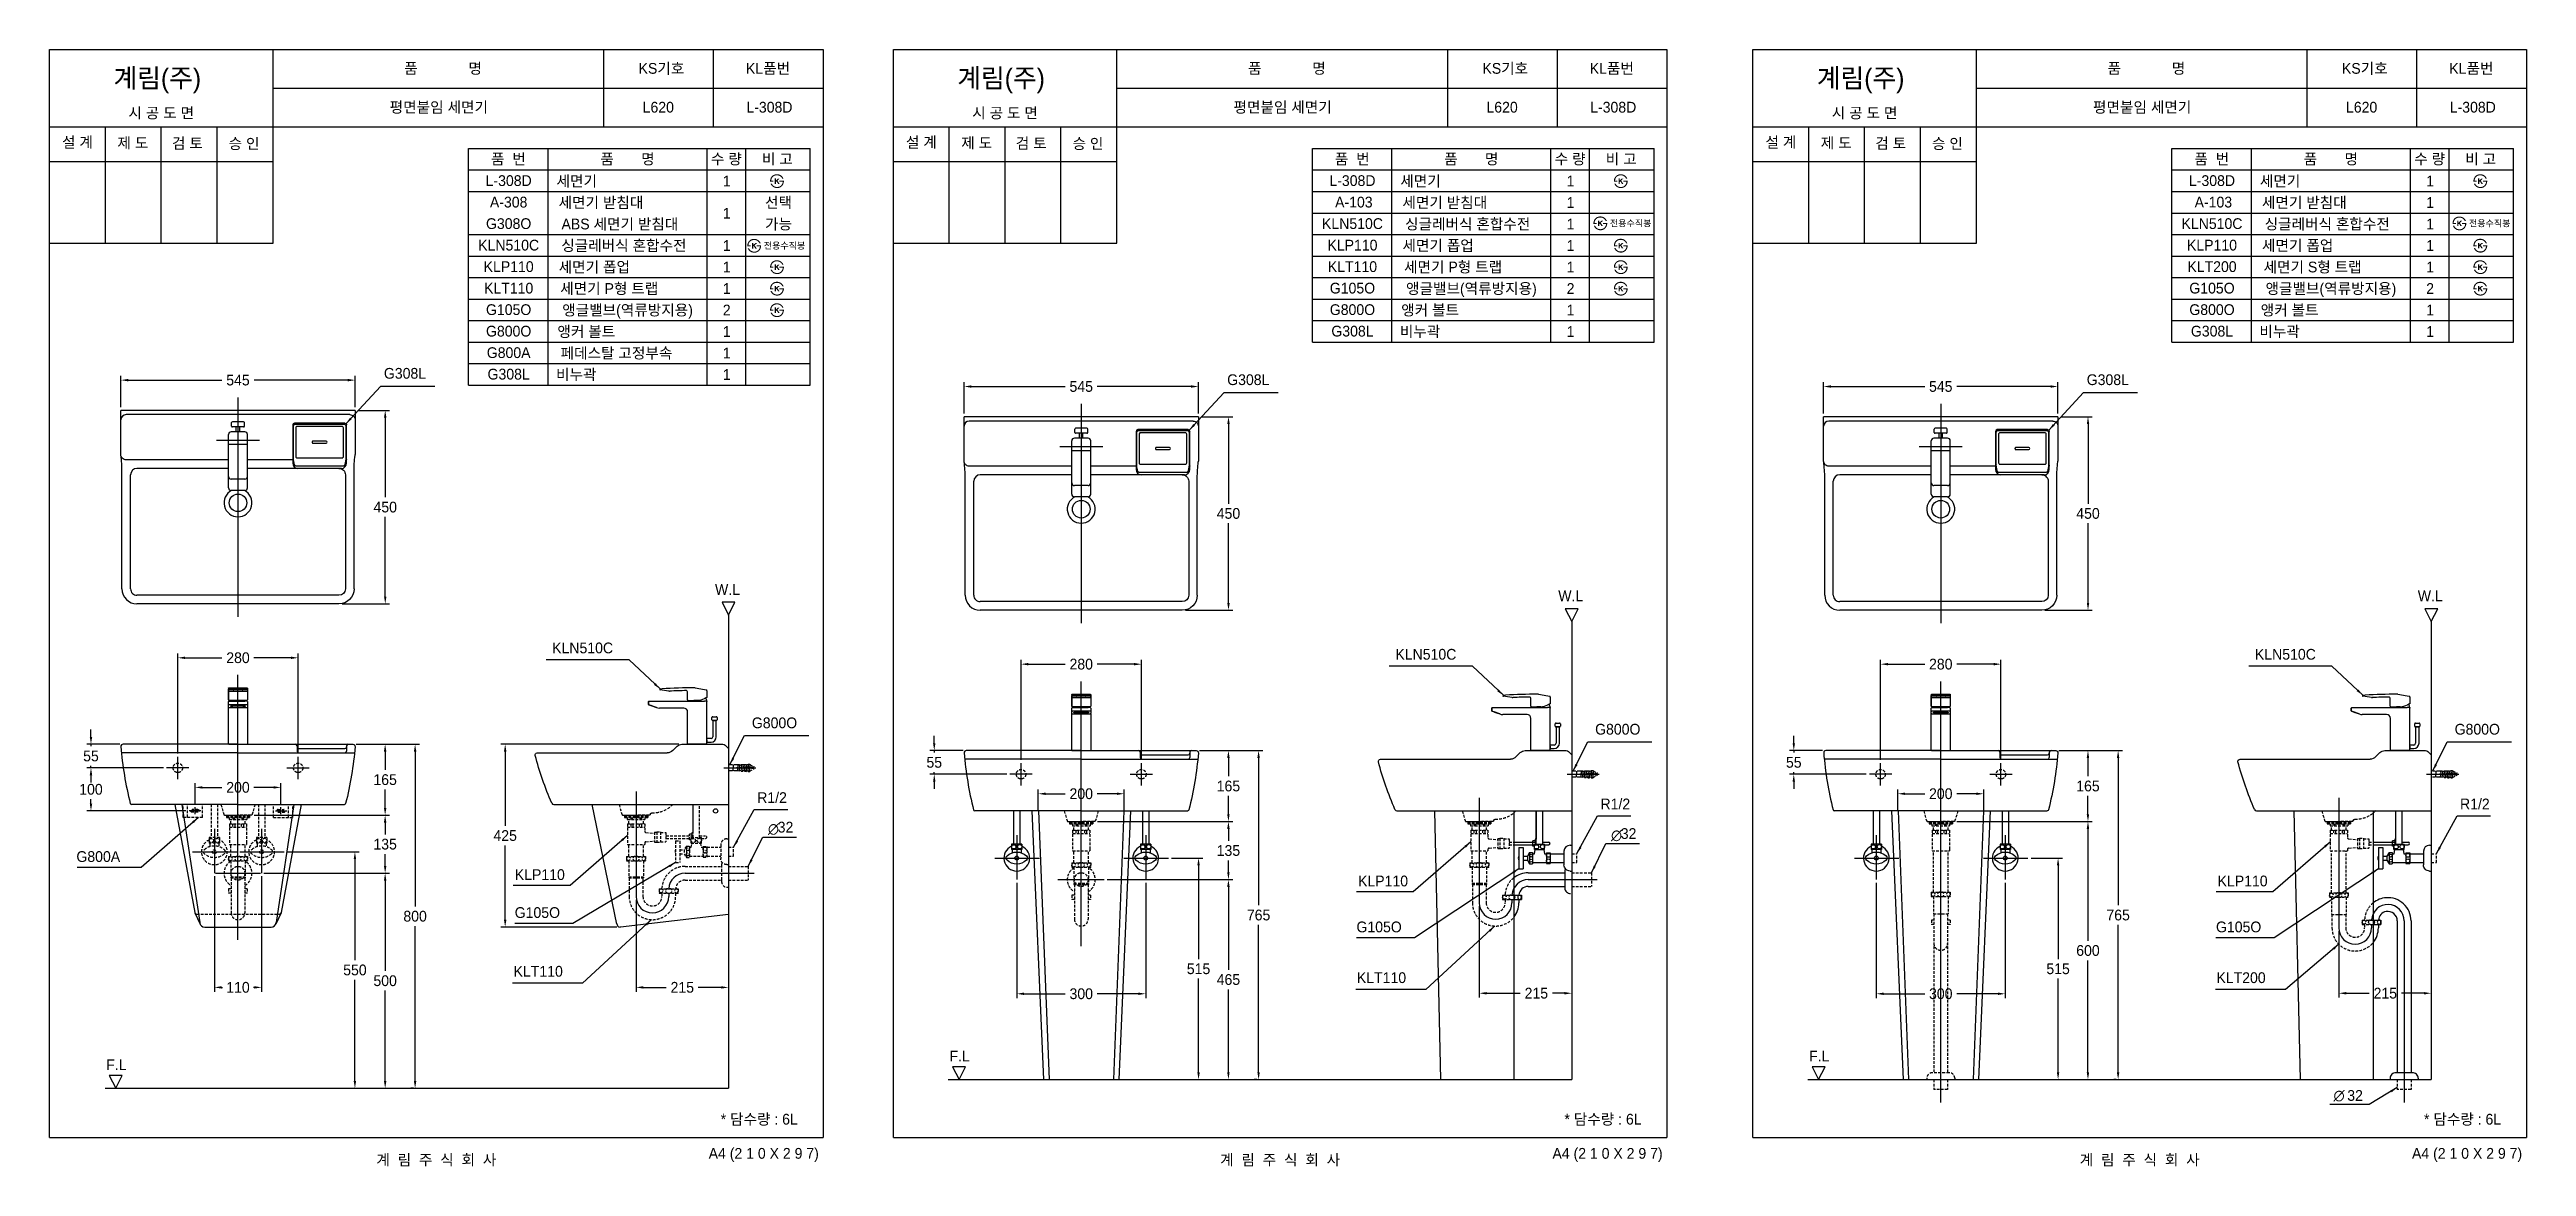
# Model space of a CAD drawing. Header units: millimetres. Extents: x 0 to 5763, y -67 to 2530.
import ezdxf
from ezdxf.enums import TextEntityAlignment as Align
from ezdxf.lldxf.tags import DXFTag

# ---------------------------------------------------------------- set-up
doc = ezdxf.new("R2010")
doc.units = ezdxf.units.MM
doc.linetypes.add('DASHED2', pattern=[9.525, 6.35, -3.175])
for name, color, linetype in [('TEXT', 7, 'Continuous'), ('내부선 및 부속', 4, 'Continuous'), ('도각라인', 7, 'Continuous'), ('외형선', 3, 'Continuous'), ('점선', 6, 'DASHED2'), ('중심선', 1, 'DASHED'), ('치수선', 7, 'Continuous')]:
    doc.layers.add(name, color=color, linetype=linetype)
doc.styles.add('140911', font='HBATANG.TTF', dxfattribs={"height": 23})
doc.styles.add('____', font='')
doc.styles.add('타이틀', font='H2GTRM.TTF', dxfattribs={"height": 25})
doc.styles.get('____').set_extended_font_data('굴림')
tags = doc.linetypes.add('DASHDOT', pattern=[70, 31, -13, 13, -13]).pattern_tags.tags
tags[10:11] = [DXFTag(74, 4), DXFTag(75, 0), DXFTag(340, '0'), DXFTag(46, 0.0), DXFTag(50, 0.0), DXFTag(44, 0.0), DXFTag(45, 0.0)]
tags[8:9] = [DXFTag(74, 4), DXFTag(75, 0), DXFTag(340, '0'), DXFTag(46, 0.0), DXFTag(50, 0.0), DXFTag(44, 0.0), DXFTag(45, 0.0)]
tags[6:7] = [DXFTag(74, 4), DXFTag(75, 0), DXFTag(340, '0'), DXFTag(46, 0.0), DXFTag(50, 0.0), DXFTag(44, 0.0), DXFTag(45, 0.0)]
tags[4:5] = [DXFTag(74, 4), DXFTag(75, 0), DXFTag(340, '0'), DXFTag(46, 0.0), DXFTag(50, 0.0), DXFTag(44, 0.0), DXFTag(45, 0.0)]
tags = doc.linetypes.add('DASHED', pattern=[25.72, 12.86, -12.86]).pattern_tags.tags
tags[6:7] = [DXFTag(74, 4), DXFTag(75, 0), DXFTag(340, '0'), DXFTag(46, 0.0), DXFTag(50, 0.0), DXFTag(44, 0.0), DXFTag(45, 0.0)]
tags[4:5] = [DXFTag(74, 4), DXFTag(75, 0), DXFTag(340, '0'), DXFTag(46, 0.0), DXFTag(50, 0.0), DXFTag(44, 0.0), DXFTag(45, 0.0)]
doc.dimstyles.new('MSADIM', dxfattribs={"dimtxt": 33, "dimasz": 17, "dimexe": 10, "dimexo": 7.5, "dimgap": 10, "dimtad": 0, "dimtih": 1, "dimtoh": 1, "dimdec": 0, "dimzin": 1, "dimdsep": 46, "dimtxsty": '____', "dimcen": 11.25, "dimadec": 0, "dimazin": 0, "dimtfac": 1, "dimtdec": 0, "dimtix": 1, "dimtmove": 0, "dimatfit": 3, "dimfxl": 0, "dimtolj": 1, "dimtzin": 1, "dimarcsym": 0})

msp = doc.modelspace()

# ---------------------------------------------------------------- texts
at = {"layer": 'TEXT', "style": '타이틀'}
for p in [(148.7, 2441.8), (2112.1, 2441.8), (4112.1, 2441.8)]:
    msp.add_text('계림(주)', height=44, dxfattribs=at).set_placement(p)
for s, height, p in [('품             명', 25, (915.7, 2486.4)), ('KS기호', 25, (1423.8, 2486.3)), ('KL품번', 25, (1671.8, 2486.1)), ('품             명', 25, (2879.1, 2486.4)), ('KS기호', 25, (3387.3, 2486.3)), ('KL품번', 25, (3635.2, 2486.1)), ('품             명', 25, (4879.1, 2486.4)), ('KS기호', 25, (5387.3, 2486.3)), ('KL품번', 25, (5635.2, 2486.1)), ('시 공 도 면', 25, (259.9, 2382.7)), ('평면붙임 세면기', 25, (905.8, 2396)), ('L620', 25, (1416.5, 2396)), ('L-308D', 25, (1675.1, 2396)), ('시 공 도 면', 25, (2223.3, 2382.7)), ('평면붙임 세면기', 25, (2869.2, 2396)), ('L620', 25, (3379.9, 2396)), ('L-308D', 25, (3638.5, 2396)), ('시 공 도 면', 25, (4223.3, 2382.7)), ('평면붙임 세면기', 25, (4869.2, 2396)), ('L620', 25, (5379.9, 2396)), ('L-308D', 25, (5638.5, 2396)), ('설 계', 25, (65, 2314.6)), ('제 도', 25, (193.8, 2312.9)), ('검 토', 25, (320.8, 2312.3)), ('승 인', 25, (452.7, 2311.4)), ('설 계', 25, (2028.5, 2314.6)), ('제 도', 25, (2157.2, 2312.9)), ('검 토', 25, (2284.2, 2312.3)), ('승 인', 25, (2416.2, 2311.4)), ('설 계', 25, (4028.5, 2314.6)), ('제 도', 25, (4157.2, 2312.9)), ('검 토', 25, (4284.2, 2312.3)), ('승 인', 25, (4416.2, 2311.4)), ('품  번', 25, (1067.9, 2275.7)), ('품       명', 25, (1344.8, 2275.7)), ('수 량', 25, (1574.8, 2275.7)), ('비 고', 25, (1693.6, 2275.7)), ('품  번', 25, (3031.3, 2275.7)), ('품       명', 25, (3308.2, 2275.7)), ('수 량', 25, (3538.2, 2275.7)), ('비 고', 25, (3657, 2275.7)), ('품  번', 25, (5031.3, 2275.7)), ('품       명', 25, (5308.2, 2275.7)), ('수 량', 25, (5538.2, 2275.7)), ('비 고', 25, (5657, 2275.7)), ('L-308D', 25, (1068.3, 2225.3)), ('세면기', 25, (1226.7, 2224.4)), (' 세면기 받침대', 25, (1278.6, 2174.4)), ('1', 25, (1575.7, 2224.4)), ('L-308D', 25, (3031.7, 2225.3)), ('세면기', 25, (3190.1, 2224.4)), (' 세면기 받침대', 25, (3242, 2174.4)), ('1', 25, (3539.2, 2224.4)), ('L-308D', 25, (5031.7, 2225.3)), ('세면기', 25, (5190.1, 2224.4)), (' 세면기 받침대', 25, (5242, 2174.4)), ('1', 25, (5539.2, 2224.4)), ('G308O', 25, (1068.3, 2125.3)), ('A-308', 25, (1068.3, 2175.3)), ('ABS 세면기 받침대', 25, (1327.2, 2124.4)), ('1', 25, (1575.7, 2149.4)), ('선택', 25, (1696.3, 2174.4)), ('가능', 25, (1696.3, 2124.4)), ('KLN510C', 25, (3031.7, 2125.3)), ('A-103', 25, (3034.9, 2175.3)), ('싱글레버식 혼합수전', 25, (3299.8, 2124.4)), ('1', 25, (3539.2, 2174.4)), ('1', 25, (3539.2, 2124.4)), ('전용수직봉', 15, (3679, 2126.3)), ('KLN510C', 25, (5031.7, 2125.3)), ('A-103', 25, (5034.9, 2175.3)), ('싱글레버식 혼합수전', 25, (5299.8, 2124.4)), ('1', 25, (5539.2, 2174.4)), ('1', 25, (5539.2, 2124.4)), ('전용수직봉', 15, (5678, 2126.1)), ('KLN510C', 25, (1068.3, 2075.3)), ('싱글레버식 혼합수전', 25, (1336.4, 2074.4)), ('1', 25, (1575.7, 2074.4)), ('전용수직봉', 15, (1710.2, 2074.1)), ('KLP110', 25, (3031.7, 2075.3)), ('세면기 폽업', 25, (3231, 2074.4)), ('1', 25, (3539.2, 2074.4)), ('KLP110', 25, (5031.7, 2075.3)), ('세면기 폽업', 25, (5231, 2074.4)), ('1', 25, (5539.2, 2074.4)), ('KLP110', 25, (1068.3, 2025.3)), ('세면기 폽업', 25, (1267.6, 2024.4)), ('1', 25, (1575.7, 2024.4)), ('KLT110', 25, (3031.7, 2025.3)), ('세면기 P형 트랩', 25, (3265.8, 2024.4)), ('1', 25, (3539.2, 2024.4)), ('KLT200', 25, (5031.7, 2025.3)), ('세면기 S형 트랩', 25, (5265.8, 2024.4)), ('1', 25, (5539.2, 2024.4)), ('KLT110', 25, (1068.3, 1975.3)), ('세면기 P형 트랩', 25, (1302.4, 1974.4)), ('1', 25, (1575.7, 1974.4)), ('G105O', 25, (3031.7, 1975.3)), ('앵글밸브(역류방지용)', 25, (3308.4, 1974.4)), ('2', 25, (3539.2, 1974.4)), ('G105O', 25, (5031.7, 1975.3)), ('앵글밸브(역류방지용)', 25, (5308.4, 1974.4)), ('2', 25, (5539.2, 1974.4)), ('G105O', 25, (1068.3, 1925.3)), ('앵글밸브(역류방지용)', 25, (1345, 1924.4)), ('2', 25, (1575.7, 1924.4)), ('G800O', 25, (3031.7, 1925.3)), ('앵커 볼트', 25, (3212.4, 1924.4)), ('1', 25, (3539.2, 1924.4)), ('G800O', 25, (5031.7, 1925.3)), ('앵커 볼트', 25, (5212.4, 1924.4)), ('1', 25, (5539.2, 1924.4)), ('G800O', 25, (1068.3, 1875.3)), ('앵커 볼트', 25, (1249, 1874.4)), ('1', 25, (1575.7, 1874.4)), ('G308L', 25, (3031.7, 1875.3)), ('비누곽', 25, (3189, 1874.4)), ('1', 25, (3539.2, 1874.4)), ('G308L', 25, (5031.7, 1875.3)), ('비누곽', 25, (5189, 1874.4)), ('1', 25, (5539.2, 1874.4)), ('G800A', 25, (1068.3, 1825.3)), ('G308L', 25, (1068.3, 1775.3)), ('비누곽', 25, (1225.6, 1774.4)), ('페데스탈 고정부속', 25, (1319.1, 1824.4)), ('1', 25, (1575.7, 1824.4)), ('1', 25, (1575.7, 1774.4)), ('* 담수량 : 6L', 25, (1651.3, 42.9)), ('* 담수량 : 6L', 25, (3614.7, 42.9)), ('* 담수량 : 6L', 25, (5614.7, 42.9)), ('계  림  주  식  회  사', 25, (900, -51.7)), ('계  림  주  식  회  사', 25, (2863.4, -51.7)), ('계  림  주  식  회  사', 25, (4863.4, -51.7))]:
    msp.add_text(s, height=height, dxfattribs=at).set_placement(p, align=Align.MIDDLE_CENTER)
for s, p in [('W.L', (1577.5, 1274.6)), ('W.L', (3539.6, 1259.8)), ('W.L', (5539.6, 1259.8)), ('F.L', (155.6, 169.5)), ('F.L', (2117.7, 189.7)), ('F.L', (4117.7, 189.7))]:
    msp.add_text(s, height=25, dxfattribs=at).set_placement(p, align=Align.MIDDLE)
for p in [(1790, -36.5), (3753.4, -36.5), (5753.4, -36.5)]:
    msp.add_text('A4 (2 1 0 X 2 9 7)', height=25, dxfattribs=at).set_placement(p, align=Align.MIDDLE_RIGHT)
at = {"layer": 'TEXT', "char_height": 25, "width": 380.447, "attachment_point": 1, "line_spacing_factor": 0.963855, "style": '타이틀'}
for s, insert in [('\\A1;G308L', (778, 1789.7)), ('\\A1;G308L', (2740.2, 1774.9)), ('\\A1;G308L', (4740.2, 1774.9)), ('\\A1;KLN510C', (1169.5, 1151.2)), ('\\A1;KLN510C', (3131.6, 1136.4)), ('\\A1;KLN510C', (5131.6, 1136.4)), ('\\A1;G800O', (1634.2, 977)), ('\\A1;G800O', (3596.3, 962.2)), ('\\A1;G800O', (5596.3, 962.2)), ('\\A1;G800A', (62.5, 666.1)), ('\\A1;KLP110', (1082.6, 624.1)), ('\\A1;KLP110', (3044.7, 609.3)), ('\\A1;KLP110', (5044.7, 609.3)), ('\\A1;G105O', (1082.4, 535.9)), ('\\A1;G105O', (3041, 502.5)), ('\\A1;G105O', (5041, 502.5)), ('\\A1;KLT110', (1079.8, 399.3)), ('\\A1;KLT110', (3042, 384.5)), ('\\A1;KLT200', (5042, 384.5))]:
    msp.add_mtext(s, dxfattribs=dict(at, insert=insert))
at = {"layer": '치수선'}
for s, style, p in [('∅', '____', (1671.7, 705.5)), ('32', '타이틀', (1694.3, 709.5)), ('∅', '____', (3633.5, 690.7)), ('32', '타이틀', (3656, 694.6)), ('∅', '140911', (5314.4, 85.5)), ('32', '타이틀', (5346.4, 85.6))]:
    msp.add_text(s, height=25, dxfattribs=dict(at, style=style)).set_placement(p)
at = {"layer": '치수선', "linetype": 'Continuous', "char_height": 25, "width": 380.447, "attachment_point": 1, "line_spacing_factor": 0.963855, "style": '타이틀'}
for insert in [(1646.6, 803.2), (3608.8, 788.4), (5608.8, 788.4)]:
    msp.add_mtext('\\A1;R1/2', dxfattribs=dict(at, insert=insert))

# ---------------------------------------------------------------- blocks, each defined once
blk = doc.blocks.new('*D1')
at = {"layer": '치수선', "color": 0, "linetype": 'Continuous', "lineweight": -2}
for p, q in [((2128.1, 1683.8), (2128.1, 1756.5)), ((2145.1, 1746.5), (2363.2, 1746.5)), ((2656.1, 1746.5), (2438, 1746.5)), ((2673.1, 1683.8), (2673.1, 1756.5))]:
    blk.add_line(p, q, dxfattribs=at)
at = {"layer": '치수선', "color": 0, "linetype": 'Continuous'}
for points in [[(2145.1, 1749.4), (2145.1, 1743.7), (2128.1, 1746.5)], [(2656.1, 1749.4), (2656.1, 1743.7), (2673.1, 1746.5)]]:
    blk.add_solid(points, dxfattribs=at)
at = {"layer": '치수선', "color": 0, "linetype": 'Continuous', "insert": (2400.6, 1746.5), "char_height": 25, "attachment_point": 5, "style": '____'}
blk.add_mtext('\\A1;545', dxfattribs=at)
blk = doc.blocks.new('*D2')
at = {"layer": '치수선', "color": 0, "linetype": 'Continuous', "lineweight": -2}
for p, q in [((2680.6, 1676.3), (2753.2, 1676.3)), ((2743.2, 1659.3), (2743.2, 1474.1)), ((2743.2, 1243.3), (2743.2, 1428.5)), ((2643.1, 1226.3), (2753.2, 1226.3))]:
    blk.add_line(p, q, dxfattribs=at)
at = {"layer": '치수선', "color": 0, "linetype": 'Continuous'}
for points in [[(2740.4, 1659.3), (2746.1, 1659.3), (2743.2, 1676.3)], [(2740.4, 1243.3), (2746.1, 1243.3), (2743.2, 1226.3)]]:
    blk.add_solid(points, dxfattribs=at)
at = {"layer": '치수선', "color": 0, "linetype": 'Continuous', "insert": (2743.2, 1451.3), "char_height": 25, "attachment_point": 5, "style": '____'}
blk.add_mtext('\\A1;450', dxfattribs=at)
blk = doc.blocks.new('*D3')
at = {"layer": '치수선', "color": 0, "linetype": 'Continuous', "lineweight": -2}
for p, q in [((2260.6, 878.5), (2260.6, 1110.9)), ((2277.6, 1100.9), (2363.3, 1100.9)), ((2523.6, 1100.9), (2437.9, 1100.9)), ((2540.6, 878.5), (2540.6, 1110.9))]:
    blk.add_line(p, q, dxfattribs=at)
at = {"layer": '치수선', "color": 0, "linetype": 'Continuous'}
for points in [[(2277.6, 1103.8), (2277.6, 1098.1), (2260.6, 1100.9)], [(2523.6, 1103.8), (2523.6, 1098.1), (2540.6, 1100.9)]]:
    blk.add_solid(points, dxfattribs=at)
at = {"layer": '치수선', "color": 0, "linetype": 'Continuous', "insert": (2400.6, 1100.9), "char_height": 25, "attachment_point": 5, "style": '____'}
blk.add_mtext('\\A1;280', dxfattribs=at)
blk = doc.blocks.new('*D4')
at = {"layer": '치수선', "color": 0, "linetype": 'Continuous', "lineweight": -2}
for p, q in [((2058.6, 917), (2058.6, 934)), ((2125.6, 900), (2048.6, 900)), ((2058.6, 900), (2058.6, 895.3)), ((2227.1, 845), (2048.6, 845)), ((2058.6, 845), (2058.6, 849.7)), ((2058.6, 828), (2058.6, 811))]:
    blk.add_line(p, q, dxfattribs=at)
at = {"layer": '치수선', "color": 0, "linetype": 'Continuous'}
for points in [[(2055.8, 917), (2061.4, 917), (2058.6, 900)], [(2055.8, 828), (2061.4, 828), (2058.6, 845)]]:
    blk.add_solid(points, dxfattribs=at)
at = {"layer": '치수선', "color": 0, "linetype": 'Continuous', "insert": (2058.6, 872.5), "char_height": 25, "attachment_point": 5, "style": '____'}
blk.add_mtext('\\A1;55', dxfattribs=at)
blk = doc.blocks.new('*D5')
at = {"layer": '치수선', "color": 0, "linetype": 'Continuous', "lineweight": -2}
for p, q in [((2675.6, 900), (2753.1, 900)), ((2743.1, 883), (2743.1, 840.4)), ((2743.1, 752), (2743.1, 794.7)), ((2438.3, 735), (2753.1, 735))]:
    blk.add_line(p, q, dxfattribs=at)
at = {"layer": '치수선', "color": 0, "linetype": 'Continuous'}
for points in [[(2740.2, 883), (2745.9, 883), (2743.1, 900)], [(2740.2, 752), (2745.9, 752), (2743.1, 735)]]:
    blk.add_solid(points, dxfattribs=at)
at = {"layer": '치수선', "color": 0, "linetype": 'Continuous', "insert": (2743.1, 817.5), "char_height": 25, "attachment_point": 5, "style": '____'}
blk.add_mtext('\\A1;165', dxfattribs=at)
blk = doc.blocks.new('*D6')
at = {"layer": '치수선', "color": 0, "linetype": 'Continuous', "lineweight": -2}
for p, q in [((2438.3, 735), (2753.1, 735)), ((2743.1, 718), (2743.1, 690.4)), ((2743.1, 617), (2743.1, 644.7)), ((2460.6, 600), (2753.1, 600))]:
    blk.add_line(p, q, dxfattribs=at)
at = {"layer": '치수선', "color": 0, "linetype": 'Continuous'}
for points in [[(2740.2, 718), (2745.9, 718), (2743.1, 735)], [(2740.2, 617), (2745.9, 617), (2743.1, 600)]]:
    blk.add_solid(points, dxfattribs=at)
at = {"layer": '치수선', "color": 0, "linetype": 'Continuous', "insert": (2743.1, 667.5), "char_height": 25, "attachment_point": 5, "style": '____'}
blk.add_mtext('\\A1;135', dxfattribs=at)
blk = doc.blocks.new('*D7')
at = {"layer": '치수선', "color": 0, "linetype": 'Continuous', "lineweight": -2}
for p, q in [((2300.6, 761.1), (2300.6, 809.6)), ((2500.6, 761.1), (2500.6, 809.6)), ((2317.6, 799.6), (2363.3, 799.6)), ((2483.6, 799.6), (2437.9, 799.6))]:
    blk.add_line(p, q, dxfattribs=at)
at = {"layer": '치수선', "color": 0, "linetype": 'Continuous'}
for points in [[(2317.6, 802.4), (2317.6, 796.8), (2300.6, 799.6)], [(2483.6, 802.4), (2483.6, 796.8), (2500.6, 799.6)]]:
    blk.add_solid(points, dxfattribs=at)
at = {"layer": '치수선', "color": 0, "linetype": 'Continuous', "insert": (2400.6, 799.6), "char_height": 25, "attachment_point": 5, "style": '____'}
blk.add_mtext('\\A1;200', dxfattribs=at)
blk = doc.blocks.new('*D8')
at = {"layer": '치수선', "color": 0, "linetype": 'Continuous', "lineweight": -2}
for p, q in [((3326.9, 538.5), (3326.9, 325.8)), ((3343.9, 335.8), (3422.3, 335.8)), ((3524.9, 335.8), (3496.9, 335.8)), ((3541.9, 335.8), (3541.9, 325.8))]:
    blk.add_line(p, q, dxfattribs=at)
at = {"layer": '치수선', "color": 0, "linetype": 'Continuous'}
for points in [[(3343.9, 338.6), (3343.9, 332.9), (3326.9, 335.8)], [(3524.9, 338.6), (3524.9, 332.9), (3541.9, 335.8)]]:
    blk.add_solid(points, dxfattribs=at)
at = {"layer": '치수선', "color": 0, "linetype": 'Continuous', "insert": (3459.6, 335.8), "char_height": 25, "attachment_point": 5, "style": '____'}
blk.add_mtext('\\A1;215', dxfattribs=at)
blk = doc.blocks.new('*D9')
at = {"layer": '치수선', "color": 0, "linetype": 'Continuous', "lineweight": -2}
for p, q in [((166, 1698.6), (166, 1771.4)), ((183, 1761.4), (401.1, 1761.4)), ((694, 1761.4), (475.8, 1761.4)), ((711, 1698.6), (711, 1771.4))]:
    blk.add_line(p, q, dxfattribs=at)
at = {"layer": '치수선', "color": 0, "linetype": 'Continuous'}
for points in [[(183, 1764.2), (183, 1758.5), (166, 1761.4)], [(694, 1764.2), (694, 1758.5), (711, 1761.4)]]:
    blk.add_solid(points, dxfattribs=at)
at = {"layer": '치수선', "color": 0, "linetype": 'Continuous', "insert": (438.5, 1761.4), "char_height": 25, "attachment_point": 5, "style": '____'}
blk.add_mtext('\\A1;545', dxfattribs=at)
blk = doc.blocks.new('*D10')
at = {"layer": '치수선', "color": 0, "linetype": 'Continuous', "lineweight": -2}
for p, q in [((718.5, 1691.1), (791.1, 1691.1)), ((781.1, 1674.1), (781.1, 1489)), ((781.1, 1258.1), (781.1, 1443.3)), ((681, 1241.1), (791.1, 1241.1))]:
    blk.add_line(p, q, dxfattribs=at)
at = {"layer": '치수선', "color": 0, "linetype": 'Continuous'}
for points in [[(778.3, 1674.1), (783.9, 1674.1), (781.1, 1691.1)], [(778.3, 1258.1), (783.9, 1258.1), (781.1, 1241.1)]]:
    blk.add_solid(points, dxfattribs=at)
at = {"layer": '치수선', "color": 0, "linetype": 'Continuous', "insert": (781.1, 1466.1), "char_height": 25, "attachment_point": 5, "style": '____'}
blk.add_mtext('\\A1;450', dxfattribs=at)
blk = doc.blocks.new('*D11')
at = {"layer": '치수선', "color": 0, "linetype": 'Continuous', "lineweight": -2}
for p, q in [((298.5, 893.3), (298.5, 1125.8)), ((315.5, 1115.8), (401.2, 1115.8)), ((561.5, 1115.8), (475.7, 1115.8)), ((578.5, 893.3), (578.5, 1125.8))]:
    blk.add_line(p, q, dxfattribs=at)
at = {"layer": '치수선', "color": 0, "linetype": 'Continuous'}
for points in [[(315.5, 1118.6), (315.5, 1112.9), (298.5, 1115.8)], [(561.5, 1118.6), (561.5, 1112.9), (578.5, 1115.8)]]:
    blk.add_solid(points, dxfattribs=at)
at = {"layer": '치수선', "color": 0, "linetype": 'Continuous', "insert": (438.5, 1115.8), "char_height": 25, "attachment_point": 5, "style": '____'}
blk.add_mtext('\\A1;280', dxfattribs=at)
blk = doc.blocks.new('*D12')
at = {"layer": '치수선', "color": 0, "linetype": 'Continuous', "lineweight": -2}
for p, q in [((96.4, 931.8), (96.4, 948.8)), ((163.5, 914.8), (86.4, 914.8)), ((96.4, 914.8), (96.4, 910.1)), ((96.4, 859.8), (96.4, 864.5)), ((265, 859.8), (86.4, 859.8)), ((96.4, 842.8), (96.4, 825.8))]:
    blk.add_line(p, q, dxfattribs=at)
at = {"layer": '치수선', "color": 0, "linetype": 'Continuous'}
for points in [[(93.6, 931.8), (99.3, 931.8), (96.4, 914.8)], [(93.6, 842.8), (99.3, 842.8), (96.4, 859.8)]]:
    blk.add_solid(points, dxfattribs=at)
at = {"layer": '치수선', "color": 0, "linetype": 'Continuous', "insert": (96.4, 887.3), "char_height": 25, "attachment_point": 5, "style": '____'}
blk.add_mtext('\\A1;55', dxfattribs=at)
blk = doc.blocks.new('*D13')
at = {"layer": '치수선', "color": 0, "linetype": 'Continuous', "lineweight": -2}
for p, q in [((265, 859.8), (86.4, 859.8)), ((96.4, 842.8), (96.4, 832.7)), ((317.4, 759.8), (86.4, 759.8)), ((96.4, 776.8), (96.4, 787))]:
    blk.add_line(p, q, dxfattribs=at)
at = {"layer": '치수선', "color": 0, "linetype": 'Continuous'}
for points in [[(93.6, 842.8), (99.3, 842.8), (96.4, 859.8)], [(93.6, 776.8), (99.3, 776.8), (96.4, 759.8)]]:
    blk.add_solid(points, dxfattribs=at)
at = {"layer": '치수선', "color": 0, "linetype": 'Continuous', "insert": (96.4, 809.8), "char_height": 25, "attachment_point": 5, "style": '____'}
blk.add_mtext('\\A1;100', dxfattribs=at)
blk = doc.blocks.new('*D14')
at = {"layer": '치수선', "color": 0, "linetype": 'Continuous', "lineweight": -2}
for p, q in [((713.5, 914.8), (790.9, 914.8)), ((780.9, 897.8), (780.9, 855.2)), ((780.9, 766.8), (780.9, 809.5)), ((476.2, 749.8), (790.9, 749.8))]:
    blk.add_line(p, q, dxfattribs=at)
at = {"layer": '치수선', "color": 0, "linetype": 'Continuous'}
for points in [[(778.1, 897.8), (783.8, 897.8), (780.9, 914.8)], [(778.1, 766.8), (783.8, 766.8), (780.9, 749.8)]]:
    blk.add_solid(points, dxfattribs=at)
at = {"layer": '치수선', "color": 0, "linetype": 'Continuous', "insert": (780.9, 832.3), "char_height": 25, "attachment_point": 5, "style": '____'}
blk.add_mtext('\\A1;165', dxfattribs=at)
blk = doc.blocks.new('*D15')
at = {"layer": '치수선', "color": 0, "linetype": 'Continuous', "lineweight": -2}
for p, q in [((476.2, 749.8), (790.9, 749.8)), ((780.9, 732.8), (780.9, 705.2)), ((780.9, 631.8), (780.9, 659.5)), ((498.5, 614.8), (790.9, 614.8))]:
    blk.add_line(p, q, dxfattribs=at)
at = {"layer": '치수선', "color": 0, "linetype": 'Continuous'}
for points in [[(778.1, 732.8), (783.8, 732.8), (780.9, 749.8)], [(778.1, 631.8), (783.8, 631.8), (780.9, 614.8)]]:
    blk.add_solid(points, dxfattribs=at)
at = {"layer": '치수선', "color": 0, "linetype": 'Continuous', "insert": (780.9, 682.3), "char_height": 25, "attachment_point": 5, "style": '____'}
blk.add_mtext('\\A1;135', dxfattribs=at)
blk = doc.blocks.new('*D16')
at = {"layer": '치수선', "color": 0, "linetype": 'Continuous', "lineweight": -2}
for p, q in [((498.5, 614.8), (790.9, 614.8)), ((780.9, 597.8), (780.9, 387.7)), ((780.9, 131.8), (780.9, 342)), ((776.2, 114.8), (790.9, 114.8))]:
    blk.add_line(p, q, dxfattribs=at)
at = {"layer": '치수선', "color": 0, "linetype": 'Continuous'}
for points in [[(778.1, 597.8), (783.8, 597.8), (780.9, 614.8)], [(778.1, 131.8), (783.8, 131.8), (780.9, 114.8)]]:
    blk.add_solid(points, dxfattribs=at)
at = {"layer": '치수선', "color": 0, "linetype": 'Continuous', "insert": (780.9, 364.8), "char_height": 25, "attachment_point": 5, "style": '____'}
blk.add_mtext('\\A1;500', dxfattribs=at)
blk = doc.blocks.new('*D17')
at = {"layer": '치수선', "color": 0, "linetype": 'Continuous', "lineweight": -2}
for p, q in [((553.7, 664.8), (720.6, 664.8)), ((710.6, 647.8), (710.6, 412.7)), ((710.6, 131.8), (710.6, 367)), ((710.2, 114.8), (720.6, 114.8))]:
    blk.add_line(p, q, dxfattribs=at)
at = {"layer": '치수선', "color": 0, "linetype": 'Continuous'}
for points in [[(707.7, 647.8), (713.4, 647.8), (710.6, 664.8)], [(707.7, 131.8), (713.4, 131.8), (710.6, 114.8)]]:
    blk.add_solid(points, dxfattribs=at)
at = {"layer": '치수선', "color": 0, "linetype": 'Continuous', "insert": (710.6, 389.8), "char_height": 25, "attachment_point": 5, "style": '____'}
blk.add_mtext('\\A1;550', dxfattribs=at)
blk = doc.blocks.new('*D18')
at = {"layer": '치수선', "color": 0, "linetype": 'Continuous', "lineweight": -2}
for p, q in [((713.5, 914.8), (860.6, 914.8)), ((850.6, 897.8), (850.6, 537.7)), ((850.6, 131.8), (850.6, 492)), ((846.9, 114.8), (840.6, 114.8))]:
    blk.add_line(p, q, dxfattribs=at)
at = {"layer": '치수선', "color": 0, "linetype": 'Continuous'}
for points in [[(847.8, 897.8), (853.5, 897.8), (850.6, 914.8)], [(847.8, 131.8), (853.5, 131.8), (850.6, 114.8)]]:
    blk.add_solid(points, dxfattribs=at)
at = {"layer": '치수선', "color": 0, "linetype": 'Continuous', "insert": (850.6, 514.8), "char_height": 25, "attachment_point": 5, "style": '____'}
blk.add_mtext('\\A1;800', dxfattribs=at)
blk = doc.blocks.new('*D19')
at = {"layer": '치수선', "color": 0, "linetype": 'Continuous', "lineweight": -2}
for p, q in [((383.5, 607.7), (383.5, 339.4)), ((493.5, 607.7), (493.5, 339.4)), ((400.5, 349.4), (402.5, 349.4)), ((476.5, 349.4), (474.4, 349.4))]:
    blk.add_line(p, q, dxfattribs=at)
at = {"layer": '치수선', "color": 0, "linetype": 'Continuous'}
for points in [[(400.5, 352.2), (400.5, 346.5), (383.5, 349.4)], [(476.5, 352.2), (476.5, 346.5), (493.5, 349.4)]]:
    blk.add_solid(points, dxfattribs=at)
at = {"layer": '치수선', "color": 0, "linetype": 'Continuous', "insert": (438.5, 349.4), "char_height": 25, "attachment_point": 5, "style": '____'}
blk.add_mtext('\\A1;110', dxfattribs=at)
blk = doc.blocks.new('*D20')
at = {"layer": '치수선', "color": 0, "linetype": 'Continuous', "lineweight": -2}
for p, q in [((338.5, 775.9), (338.5, 824.4)), ((355.5, 814.4), (401.2, 814.4)), ((521.5, 814.4), (475.7, 814.4)), ((538.5, 775.9), (538.5, 824.4))]:
    blk.add_line(p, q, dxfattribs=at)
at = {"layer": '치수선', "color": 0, "linetype": 'Continuous'}
for points in [[(355.5, 817.2), (355.5, 811.6), (338.5, 814.4)], [(521.5, 817.2), (521.5, 811.6), (538.5, 814.4)]]:
    blk.add_solid(points, dxfattribs=at)
at = {"layer": '치수선', "color": 0, "linetype": 'Continuous', "insert": (438.5, 814.4), "char_height": 25, "attachment_point": 5, "style": '____'}
blk.add_mtext('\\A1;200', dxfattribs=at)
blk = doc.blocks.new('*D21')
at = {"layer": '치수선', "color": 0, "linetype": 'Continuous', "lineweight": -2}
for p, q in [((1463.9, 914.8), (1050.2, 914.8)), ((1060.2, 897.8), (1060.2, 725.2)), ((1060.2, 506.8), (1060.2, 679.5)), ((1320.3, 489.8), (1050.2, 489.8))]:
    blk.add_line(p, q, dxfattribs=at)
at = {"layer": '치수선', "color": 0, "linetype": 'Continuous'}
for points in [[(1057.4, 897.8), (1063.1, 897.8), (1060.2, 914.8)], [(1057.4, 506.8), (1063.1, 506.8), (1060.2, 489.8)]]:
    blk.add_solid(points, dxfattribs=at)
at = {"layer": '치수선', "color": 0, "linetype": 'Continuous', "insert": (1060.2, 702.3), "char_height": 25, "attachment_point": 5, "style": '____'}
blk.add_mtext('\\A1;425', dxfattribs=at)
blk = doc.blocks.new('*D22')
at = {"layer": '치수선', "color": 0, "linetype": 'Continuous', "lineweight": -2}
for p, q in [((1364.8, 553.3), (1364.8, 339.4)), ((1381.8, 349.4), (1435, 349.4)), ((1562.8, 349.4), (1509.6, 349.4)), ((1579.8, 350.7), (1579.8, 339.4))]:
    blk.add_line(p, q, dxfattribs=at)
at = {"layer": '치수선', "color": 0, "linetype": 'Continuous'}
for points in [[(1381.8, 352.2), (1381.8, 346.5), (1364.8, 349.4)], [(1562.8, 352.2), (1562.8, 346.5), (1579.8, 349.4)]]:
    blk.add_solid(points, dxfattribs=at)
at = {"layer": '치수선', "color": 0, "linetype": 'Continuous', "insert": (1472.3, 349.4), "char_height": 25, "attachment_point": 5, "style": '____'}
blk.add_mtext('\\A1;215', dxfattribs=at)
blk = doc.blocks.new('*D23')
at = {"layer": '치수선', "color": 0, "linetype": 'Continuous', "lineweight": -2}
for p, q in [((2250.6, 592.9), (2250.6, 324.5)), ((2550.6, 592.9), (2550.6, 324.5)), ((2267.6, 334.5), (2363.3, 334.5)), ((2533.6, 334.5), (2437.9, 334.5))]:
    blk.add_line(p, q, dxfattribs=at)
at = {"layer": '치수선', "color": 0, "linetype": 'Continuous'}
for points in [[(2267.6, 337.4), (2267.6, 331.7), (2250.6, 334.5)], [(2533.6, 337.4), (2533.6, 331.7), (2550.6, 334.5)]]:
    blk.add_solid(points, dxfattribs=at)
at = {"layer": '치수선', "color": 0, "linetype": 'Continuous', "insert": (2400.6, 334.5), "char_height": 25, "attachment_point": 5, "style": '____'}
blk.add_mtext('\\A1;300', dxfattribs=at)
blk = doc.blocks.new('*D24')
at = {"layer": '치수선', "color": 0, "linetype": 'Continuous', "lineweight": -2}
for p, q in [((2461.1, 600), (2753.1, 600)), ((2743.1, 583), (2743.1, 390.4)), ((2743.1, 152), (2743.1, 344.7)), ((2743.5, 135), (2753.1, 135))]:
    blk.add_line(p, q, dxfattribs=at)
at = {"layer": '치수선', "color": 0, "linetype": 'Continuous'}
for points in [[(2740.2, 583), (2745.9, 583), (2743.1, 600)], [(2740.2, 152), (2745.9, 152), (2743.1, 135)]]:
    blk.add_solid(points, dxfattribs=at)
at = {"layer": '치수선', "color": 0, "linetype": 'Continuous', "insert": (2743.1, 367.5), "char_height": 25, "attachment_point": 5, "style": '____'}
blk.add_mtext('\\A1;465', dxfattribs=at)
blk = doc.blocks.new('*D25')
at = {"layer": '치수선', "color": 0, "linetype": 'Continuous', "lineweight": -2}
for p, q in [((2675.6, 900), (2823.3, 900)), ((2813.3, 883), (2813.3, 540.4)), ((2813.3, 152), (2813.3, 494.7)), ((2809.1, 135), (2803.3, 135))]:
    blk.add_line(p, q, dxfattribs=at)
at = {"layer": '치수선', "color": 0, "linetype": 'Continuous'}
for points in [[(2810.4, 883), (2816.1, 883), (2813.3, 900)], [(2810.4, 152), (2816.1, 152), (2813.3, 135)]]:
    blk.add_solid(points, dxfattribs=at)
at = {"layer": '치수선', "color": 0, "linetype": 'Continuous', "insert": (2813.3, 517.5), "char_height": 25, "attachment_point": 5, "style": '____'}
blk.add_mtext('\\A1;765', dxfattribs=at)
blk = doc.blocks.new('*D26')
at = {"layer": '치수선', "color": 0, "linetype": 'Continuous', "lineweight": -2}
for p, q in [((2610.9, 650), (2683.6, 650)), ((2673.6, 633), (2673.6, 415.4)), ((2673.6, 152), (2673.6, 369.7)), ((2672.8, 135), (2683.6, 135))]:
    blk.add_line(p, q, dxfattribs=at)
at = {"layer": '치수선', "color": 0, "linetype": 'Continuous'}
for points in [[(2670.7, 633), (2676.4, 633), (2673.6, 650)], [(2670.7, 152), (2676.4, 152), (2673.6, 135)]]:
    blk.add_solid(points, dxfattribs=at)
at = {"layer": '치수선', "color": 0, "linetype": 'Continuous', "insert": (2673.6, 392.5), "char_height": 25, "attachment_point": 5, "style": '____'}
blk.add_mtext('\\A1;515', dxfattribs=at)
blk = doc.blocks.new('*D36')
at = {"layer": '치수선', "color": 0, "linetype": 'Continuous', "lineweight": -2}
for p, q in [((4128.1, 1683.8), (4128.1, 1756.5)), ((4145.1, 1746.5), (4363.2, 1746.5)), ((4656.1, 1746.5), (4438, 1746.5)), ((4673.1, 1683.8), (4673.1, 1756.5))]:
    blk.add_line(p, q, dxfattribs=at)
at = {"layer": '치수선', "color": 0, "linetype": 'Continuous'}
for points in [[(4145.1, 1749.4), (4145.1, 1743.7), (4128.1, 1746.5)], [(4656.1, 1749.4), (4656.1, 1743.7), (4673.1, 1746.5)]]:
    blk.add_solid(points, dxfattribs=at)
at = {"layer": '치수선', "color": 0, "linetype": 'Continuous', "insert": (4400.6, 1746.5), "char_height": 25, "attachment_point": 5, "style": '____'}
blk.add_mtext('\\A1;545', dxfattribs=at)
blk = doc.blocks.new('*D37')
at = {"layer": '치수선', "color": 0, "linetype": 'Continuous', "lineweight": -2}
for p, q in [((4680.6, 1676.3), (4753.2, 1676.3)), ((4743.2, 1659.3), (4743.2, 1474.1)), ((4743.2, 1243.3), (4743.2, 1428.5)), ((4643.1, 1226.3), (4753.2, 1226.3))]:
    blk.add_line(p, q, dxfattribs=at)
at = {"layer": '치수선', "color": 0, "linetype": 'Continuous'}
for points in [[(4740.4, 1659.3), (4746.1, 1659.3), (4743.2, 1676.3)], [(4740.4, 1243.3), (4746.1, 1243.3), (4743.2, 1226.3)]]:
    blk.add_solid(points, dxfattribs=at)
at = {"layer": '치수선', "color": 0, "linetype": 'Continuous', "insert": (4743.2, 1451.3), "char_height": 25, "attachment_point": 5, "style": '____'}
blk.add_mtext('\\A1;450', dxfattribs=at)
blk = doc.blocks.new('*D30')
at = {"layer": '치수선', "color": 0, "linetype": 'Continuous', "lineweight": -2}
for p, q in [((4260.6, 878.5), (4260.6, 1110.9)), ((4277.6, 1100.9), (4363.3, 1100.9)), ((4523.6, 1100.9), (4437.9, 1100.9)), ((4540.6, 878.5), (4540.6, 1110.9))]:
    blk.add_line(p, q, dxfattribs=at)
at = {"layer": '치수선', "color": 0, "linetype": 'Continuous'}
for points in [[(4277.6, 1103.8), (4277.6, 1098.1), (4260.6, 1100.9)], [(4523.6, 1103.8), (4523.6, 1098.1), (4540.6, 1100.9)]]:
    blk.add_solid(points, dxfattribs=at)
at = {"layer": '치수선', "color": 0, "linetype": 'Continuous', "insert": (4400.6, 1100.9), "char_height": 25, "attachment_point": 5, "style": '____'}
blk.add_mtext('\\A1;280', dxfattribs=at)
blk = doc.blocks.new('*D31')
at = {"layer": '치수선', "color": 0, "linetype": 'Continuous', "lineweight": -2}
for p, q in [((4058.6, 917), (4058.6, 934)), ((4125.6, 900), (4048.6, 900)), ((4058.6, 900), (4058.6, 895.3)), ((4227.1, 845), (4048.6, 845)), ((4058.6, 845), (4058.6, 849.7)), ((4058.6, 828), (4058.6, 811))]:
    blk.add_line(p, q, dxfattribs=at)
at = {"layer": '치수선', "color": 0, "linetype": 'Continuous'}
for points in [[(4055.8, 917), (4061.4, 917), (4058.6, 900)], [(4055.8, 828), (4061.4, 828), (4058.6, 845)]]:
    blk.add_solid(points, dxfattribs=at)
at = {"layer": '치수선', "color": 0, "linetype": 'Continuous', "insert": (4058.6, 872.5), "char_height": 25, "attachment_point": 5, "style": '____'}
blk.add_mtext('\\A1;55', dxfattribs=at)
blk = doc.blocks.new('*D32')
at = {"layer": '치수선', "color": 0, "linetype": 'Continuous', "lineweight": -2}
for p, q in [((4675.6, 900), (4753.1, 900)), ((4743.1, 883), (4743.1, 840.4)), ((4743.1, 752), (4743.1, 794.7)), ((4438.3, 735), (4753.1, 735))]:
    blk.add_line(p, q, dxfattribs=at)
at = {"layer": '치수선', "color": 0, "linetype": 'Continuous'}
for points in [[(4740.2, 883), (4745.9, 883), (4743.1, 900)], [(4740.2, 752), (4745.9, 752), (4743.1, 735)]]:
    blk.add_solid(points, dxfattribs=at)
at = {"layer": '치수선', "color": 0, "linetype": 'Continuous', "insert": (4743.1, 817.5), "char_height": 25, "attachment_point": 5, "style": '____'}
blk.add_mtext('\\A1;165', dxfattribs=at)
blk = doc.blocks.new('*D33')
at = {"layer": '치수선', "color": 0, "linetype": 'Continuous', "lineweight": -2}
for p, q in [((4438.3, 735), (4753.1, 735)), ((4743.1, 718), (4743.1, 457.8)), ((4743.1, 152), (4743.1, 412.2)), ((4495.6, 135), (4753.1, 135))]:
    blk.add_line(p, q, dxfattribs=at)
at = {"layer": '치수선', "color": 0, "linetype": 'Continuous'}
for points in [[(4740.2, 718), (4745.9, 718), (4743.1, 735)], [(4740.2, 152), (4745.9, 152), (4743.1, 135)]]:
    blk.add_solid(points, dxfattribs=at)
at = {"layer": '치수선', "color": 0, "linetype": 'Continuous', "insert": (4743.1, 435), "char_height": 25, "attachment_point": 5, "style": '____'}
blk.add_mtext('\\A1;600', dxfattribs=at)
blk = doc.blocks.new('*D34')
at = {"layer": '치수선', "color": 0, "linetype": 'Continuous', "lineweight": -2}
for p, q in [((4300.6, 761.1), (4300.6, 809.6)), ((4500.6, 761.1), (4500.6, 809.6)), ((4317.6, 799.6), (4363.3, 799.6)), ((4483.6, 799.6), (4437.9, 799.6))]:
    blk.add_line(p, q, dxfattribs=at)
at = {"layer": '치수선', "color": 0, "linetype": 'Continuous'}
for points in [[(4317.6, 802.4), (4317.6, 796.8), (4300.6, 799.6)], [(4483.6, 802.4), (4483.6, 796.8), (4500.6, 799.6)]]:
    blk.add_solid(points, dxfattribs=at)
at = {"layer": '치수선', "color": 0, "linetype": 'Continuous', "insert": (4400.6, 799.6), "char_height": 25, "attachment_point": 5, "style": '____'}
blk.add_mtext('\\A1;200', dxfattribs=at)
blk = doc.blocks.new('*D35')
at = {"layer": '치수선', "color": 0, "linetype": 'Continuous', "lineweight": -2}
for p, q in [((5326.9, 480.5), (5326.9, 325.8)), ((5343.9, 335.8), (5397.7, 335.8)), ((5524.9, 335.8), (5472.3, 335.8)), ((5541.9, 335.8), (5541.9, 325.8))]:
    blk.add_line(p, q, dxfattribs=at)
at = {"layer": '치수선', "color": 0, "linetype": 'Continuous'}
for points in [[(5343.9, 338.6), (5343.9, 332.9), (5326.9, 335.8)], [(5524.9, 338.6), (5524.9, 332.9), (5541.9, 335.8)]]:
    blk.add_solid(points, dxfattribs=at)
at = {"layer": '치수선', "color": 0, "linetype": 'Continuous', "insert": (5435, 335.8), "char_height": 25, "attachment_point": 5, "style": '____'}
blk.add_mtext('\\A1;215', dxfattribs=at)
blk = doc.blocks.new('*D27')
at = {"layer": '치수선', "color": 0, "linetype": 'Continuous', "lineweight": -2}
for p, q in [((4250.6, 592.9), (4250.6, 324.5)), ((4550.6, 592.9), (4550.6, 324.5)), ((4267.6, 334.5), (4363.3, 334.5)), ((4533.6, 334.5), (4437.9, 334.5))]:
    blk.add_line(p, q, dxfattribs=at)
at = {"layer": '치수선', "color": 0, "linetype": 'Continuous'}
for points in [[(4267.6, 337.4), (4267.6, 331.7), (4250.6, 334.5)], [(4533.6, 337.4), (4533.6, 331.7), (4550.6, 334.5)]]:
    blk.add_solid(points, dxfattribs=at)
at = {"layer": '치수선', "color": 0, "linetype": 'Continuous', "insert": (4400.6, 334.5), "char_height": 25, "attachment_point": 5, "style": '____'}
blk.add_mtext('\\A1;300', dxfattribs=at)
blk = doc.blocks.new('*D28')
at = {"layer": '치수선', "color": 0, "linetype": 'Continuous', "lineweight": -2}
for p, q in [((4675.6, 900), (4823.3, 900)), ((4813.3, 883), (4813.3, 540.4)), ((4813.3, 152), (4813.3, 494.7)), ((4809.1, 135), (4803.3, 135))]:
    blk.add_line(p, q, dxfattribs=at)
at = {"layer": '치수선', "color": 0, "linetype": 'Continuous'}
for points in [[(4810.4, 883), (4816.1, 883), (4813.3, 900)], [(4810.4, 152), (4816.1, 152), (4813.3, 135)]]:
    blk.add_solid(points, dxfattribs=at)
at = {"layer": '치수선', "color": 0, "linetype": 'Continuous', "insert": (4813.3, 517.5), "char_height": 25, "attachment_point": 5, "style": '____'}
blk.add_mtext('\\A1;765', dxfattribs=at)
blk = doc.blocks.new('*D29')
at = {"layer": '치수선', "color": 0, "linetype": 'Continuous', "lineweight": -2}
for p, q in [((4610.9, 650), (4683.6, 650)), ((4673.6, 633), (4673.6, 415.4)), ((4673.6, 152), (4673.6, 369.7)), ((4672.8, 135), (4683.6, 135))]:
    blk.add_line(p, q, dxfattribs=at)
at = {"layer": '치수선', "color": 0, "linetype": 'Continuous'}
for points in [[(4670.7, 633), (4676.4, 633), (4673.6, 650)], [(4670.7, 152), (4676.4, 152), (4673.6, 135)]]:
    blk.add_solid(points, dxfattribs=at)
at = {"layer": '치수선', "color": 0, "linetype": 'Continuous', "insert": (4673.6, 392.5), "char_height": 25, "attachment_point": 5, "style": '____'}
blk.add_mtext('\\A1;515', dxfattribs=at)

# ---------------------------------------------------------------- dimensions: what is measured, and where the dimension line sits
at = {"layer": '치수선', "linetype": 'Continuous'}
for base, p1, p2, picture, middle in [((711, 1761.4), (166, 1691.1), (711, 1691.1), '*D9', (438.5, 1761.4)), ((2673.1, 1746.5), (2128.1, 1676.3), (2673.1, 1676.3), '*D1', (2400.6, 1746.5)), ((4673.1, 1746.5), (4128.1, 1676.3), (4673.1, 1676.3), '*D36', (4400.6, 1746.5)), ((578.5, 1115.8), (298.5, 885.8), (578.5, 885.8), '*D11', (438.5, 1115.8)), ((2540.6, 1100.9), (2260.6, 871), (2540.6, 871), '*D3', (2400.6, 1100.9)), ((4540.6, 1100.9), (4260.6, 871), (4540.6, 871), '*D30', (4400.6, 1100.9)), ((538.5, 814.4), (338.5, 768.4), (538.5, 768.4), '*D20', (438.5, 814.4)), ((2500.6, 799.6), (2300.6, 753.6), (2500.6, 753.6), '*D7', (2400.6, 799.6)), ((4500.6, 799.6), (4300.6, 753.6), (4500.6, 753.6), '*D34', (4400.6, 799.6)), ((493.5, 349.4), (383.5, 615.2), (493.5, 615.2), '*D19', (438.5, 349.4)), ((3541.9, 335.8), (3326.9, 546), (3541.9, 343.3), '*D8', (3459.6, 335.8)), ((5541.9, 335.8), (5326.9, 488), (5541.9, 343.3), '*D35', (5435, 335.8))]:
    dim = msp.add_linear_dim(base=base, p1=p1, p2=p2, dimstyle='MSADIM', override={"dimtxt": 25}, dxfattribs=at)
    dim.commit()
    dim.dimension.update_dxf_attribs({"geometry": picture, "text_midpoint": middle, "dimtype": 160})
for base, p1, p2, picture, middle in [((781.1, 1241.1), (711, 1691.1), (673.5, 1241.1), '*D10', (781.1, 1466.1)), ((2743.2, 1226.3), (2673.1, 1676.3), (2635.6, 1226.3), '*D2', (2743.2, 1451.3)), ((4743.2, 1226.3), (4673.1, 1676.3), (4635.6, 1226.3), '*D37', (4743.2, 1451.3)), ((96.4, 914.8), (272.5, 859.8), (171, 914.8), '*D12', (96.4, 887.3)), ((2058.6, 900), (2234.6, 845), (2133.1, 900), '*D4', (2058.6, 872.5)), ((4058.6, 900), (4234.6, 845), (4133.1, 900), '*D31', (4058.6, 872.5)), ((850.6, 114.8), (706, 914.8), (854.4, 114.8), '*D18', (850.6, 514.8)), ((1060.2, 489.8), (1471.4, 914.8), (1327.8, 489.8), '*D21', (1060.2, 702.3)), ((2813.3, 135), (2668.1, 900), (2816.6, 135), '*D25', (2813.3, 517.5)), ((4813.3, 135), (4668.1, 900), (4816.6, 135), '*D28', (4813.3, 517.5)), ((710.6, 114.8), (546.2, 664.8), (702.7, 114.8), '*D17', (710.6, 389.8)), ((2673.6, 135), (2603.4, 650), (2665.3, 135), '*D26', (2673.6, 392.5)), ((4673.6, 135), (4603.4, 650), (4665.3, 135), '*D29', (4673.6, 392.5))]:
    dim = msp.add_linear_dim(base=base, p1=p1, p2=p2, angle=90, dimstyle='MSADIM', override={"dimtxt": 25}, dxfattribs=at)
    dim.commit()
    dim.dimension.update_dxf_attribs({"geometry": picture, "text_midpoint": middle, "dimtype": 160})
for base, p1, p2, picture, middle in [((780.9, 749.8), (706, 914.8), (468.7, 749.8), '*D14', (780.9, 832.3)), ((2743.1, 735), (2668.1, 900), (2430.8, 735), '*D5', (2743.1, 817.5)), ((4743.1, 735), (4668.1, 900), (4430.8, 735), '*D32', (4743.1, 817.5)), ((96.4, 759.8), (272.5, 859.8), (324.9, 759.8), '*D13', (96.4, 809.8)), ((780.9, 614.8), (468.7, 749.8), (491, 614.8), '*D15', (780.9, 682.3)), ((2743.1, 600), (2430.8, 735), (2453.1, 600), '*D6', (2743.1, 667.5)), ((4743.1, 135), (4430.8, 735), (4488.1, 135), '*D33', (4743.1, 435)), ((780.9, 114.8), (491, 614.8), (768.7, 114.8), '*D16', (780.9, 364.8)), ((2743.1, 135), (2453.6, 600), (2736, 135), '*D24', (2743.1, 367.5))]:
    dim = msp.add_linear_dim(base=base, p1=p1, p2=p2, angle=90, dimstyle='MSADIM', override={"dimtxt": 25}, dxfattribs=at)
    dim.commit()
    dim.dimension.update_dxf_attribs({"geometry": picture, "text_midpoint": middle})
for base, p1, p2, picture, middle in [((2550.6, 334.5), (2250.6, 600.4), (2550.6, 600.4), '*D23', (2400.6, 334.5)), ((4550.6, 334.5), (4250.6, 600.4), (4550.6, 600.4), '*D27', (4400.6, 334.5)), ((1579.8, 349.4), (1364.8, 560.8), (1579.8, 358.2), '*D22', (1472.3, 349.4))]:
    dim = msp.add_linear_dim(base=base, p1=p1, p2=p2, dimstyle='MSADIM', override={"dimtxt": 25}, dxfattribs=at)
    dim.commit()
    dim.dimension.update_dxf_attribs({"geometry": picture, "text_midpoint": middle})

# ---------------------------------------------------------------- hatches: boundary and pattern name
at = {"layer": 'TEXT'}
for points in [[(1676.6, 2222.8), (1676.6, 2223.2), (1676.6, 2223.6), (1676.5, 2224), (1676.6, 2224.4), (1676.6, 2224.8), (1676.6, 2225.2), (1676.6, 2225.6), (1676.7, 2226), (1676.7, 2226.4), (1676.8, 2226.8), (1676.8, 2227.2), (1676.9, 2227.6), (1677, 2228), (1677.1, 2228.4), (1677.2, 2228.8), (1677.3, 2229.1), (1677.4, 2229.5), (1677.5, 2229.9), (1677.7, 2230.3), (1677.8, 2230.6), (1678, 2231), (1678.1, 2231.4), (1678.3, 2231.7), (1678.5, 2232.1), (1678.7, 2232.4), (1678.9, 2232.7), (1679.1, 2233.1), (1679.3, 2233.4), (1679.5, 2233.7), (1679.7, 2234), (1680, 2234.3), (1680.5, 2234.9), (1680.8, 2235.2), (1681, 2235.5), (1681.3, 2235.8), (1681.6, 2236.1), (1681.9, 2236.4), (1682.2, 2236.6), (1682.5, 2236.9), (1682.8, 2237.1), (1683.2, 2237.4), (1683.5, 2237.6), (1683.8, 2237.8), (1684.2, 2238), (1684.5, 2238.2), (1684.9, 2238.4), (1685.2, 2238.6), (1685.7, 2238.7), (1686.1, 2238.9), (1686.5, 2239.1), (1686.9, 2239.2), (1687.3, 2239.4), (1687.8, 2239.5), (1688.2, 2239.6), (1688.6, 2239.7), (1689.1, 2239.8), (1689.5, 2239.9), (1690, 2239.9), (1690.5, 2240), (1691, 2240), (1691.4, 2240.1), (1691.9, 2240.1), (1692.4, 2240.1), (1693.2, 2240.1), (1693.6, 2240.1), (1693.9, 2240), (1694.3, 2240), (1694.7, 2240), (1695, 2239.9), (1695.4, 2239.9), (1695.7, 2239.8), (1696.1, 2239.7), (1696.4, 2239.7), (1696.8, 2239.6), (1697.1, 2239.5), (1697.4, 2239.4), (1697.8, 2239.3), (1698.1, 2239.2), (1698.4, 2239.1), (1698.7, 2239), (1699, 2238.9), (1699.4, 2238.7), (1699.7, 2238.6), (1700, 2238.5), (1700.3, 2238.3), (1700.6, 2238.2), (1700.8, 2238), (1701.1, 2237.8), (1701.4, 2237.7), (1701.7, 2237.5), (1702, 2237.3), (1702.2, 2237.1), (1702.5, 2236.9), (1702.8, 2236.7), (1703.2, 2236.4), (1703.6, 2236), (1704, 2235.6), (1704.4, 2235.2), (1704.8, 2234.8), (1705.1, 2234.4), (1705.5, 2234), (1705.8, 2233.6), (1706.1, 2233.1), (1706.4, 2232.6), (1706.7, 2232.2), (1707, 2231.7), (1707.3, 2231.1), (1707.5, 2230.6), (1707.8, 2230.1), (1708, 2229.5), (1708, 2229.5), (1704.9, 2229.5), (1704.9, 2229.5), (1704.8, 2229.7), (1704.8, 2229.9), (1704.7, 2230.1), (1704.6, 2230.2), (1704.6, 2230.4), (1704.5, 2230.6), (1704.4, 2230.7), (1704.3, 2230.9), (1704.2, 2231.1), (1704.1, 2231.2), (1704, 2231.4), (1703.9, 2231.6), (1703.8, 2231.7), (1703.7, 2231.9), (1703.6, 2232.1), (1703.5, 2232.2), (1703.3, 2232.4), (1703.2, 2232.6), (1702.9, 2232.9), (1702.7, 2233.2), (1702.4, 2233.5), (1702.1, 2233.8), (1701.7, 2234.1), (1701.4, 2234.4), (1701, 2234.7), (1700.8, 2234.9), (1700.6, 2235.1), (1700.3, 2235.2), (1700.1, 2235.4), (1699.9, 2235.5), (1699.6, 2235.7), (1699.4, 2235.8), (1699.1, 2236), (1698.9, 2236.1), (1698.6, 2236.2), (1698.4, 2236.4), (1698.1, 2236.5), (1697.9, 2236.6), (1697.6, 2236.7), (1697.4, 2236.8), (1697.1, 2236.9), (1696.8, 2237), (1696.6, 2237), (1696.3, 2237.1), (1696.1, 2237.2), (1695.8, 2237.3), (1695.5, 2237.3), (1695.2, 2237.4), (1695, 2237.4), (1694.7, 2237.5), (1694.4, 2237.5), (1694.1, 2237.5), (1693.8, 2237.6), (1693.6, 2237.6), (1693.3, 2237.6), (1693, 2237.6), (1692.7, 2237.6), (1692.3, 2237.6), (1692, 2237.6), (1691.7, 2237.6), (1691.3, 2237.5), (1691, 2237.5), (1690.7, 2237.5), (1690.3, 2237.4), (1690, 2237.4), (1689.7, 2237.3), (1689.4, 2237.3), (1689.1, 2237.2), (1688.8, 2237.1), (1688.5, 2237), (1688.2, 2237), (1687.9, 2236.9), (1687.6, 2236.8), (1687.3, 2236.7), (1687, 2236.5), (1686.7, 2236.4), (1686.5, 2236.3), (1686.2, 2236.2), (1685.9, 2236), (1685.6, 2235.9), (1685.4, 2235.7), (1685.1, 2235.6), (1684.9, 2235.4), (1684.6, 2235.2), (1684.4, 2235), (1684.1, 2234.9), (1683.9, 2234.7), (1683.7, 2234.5), (1683.4, 2234.3), (1683.2, 2234), (1683, 2233.8), (1682.7, 2233.6), (1682.5, 2233.4), (1682.3, 2233.1), (1682.1, 2232.9), (1681.9, 2232.6), (1681.7, 2232.4), (1681.6, 2232.1), (1681.4, 2231.9), (1681.2, 2231.6), (1681.1, 2231.4), (1680.9, 2231.1), (1680.8, 2230.8), (1680.6, 2230.5), (1680.5, 2230.3), (1680.4, 2230), (1680.3, 2229.7), (1680.2, 2229.4), (1680, 2229.1), (1680, 2228.8), (1679.9, 2228.5), (1679.8, 2228.2), (1679.7, 2227.8), (1679.6, 2227.5), (1679.6, 2227.2), (1679.5, 2226.9), (1679.5, 2226.5), (1679.4, 2226.2), (1679.4, 2225.8), (1679.4, 2225.5), (1679.3, 2225.1), (1679.3, 2225.1), (1684.5, 2225.1), (1684.5, 2225.1), (1684.5, 2225.1), (1684.5, 2222.8), (1684.5, 2222.8), (1684.5, 2222.8), (1676.6, 2222.8)], [(1708.7, 2225.1), (1708.8, 2224.7), (1708.7, 2224.3), (1708.7, 2223.8), (1708.7, 2223.4), (1708.7, 2223), (1708.6, 2222.5), (1708.6, 2222.1), (1708.5, 2221.7), (1708.5, 2221.3), (1708.4, 2220.9), (1708.3, 2220.4), (1708.2, 2220), (1708.1, 2219.6), (1708, 2219.2), (1707.8, 2218.8), (1707.7, 2218.4), (1707.6, 2218), (1707.4, 2217.6), (1707.3, 2217.3), (1707.1, 2216.9), (1706.9, 2216.5), (1706.7, 2216.2), (1706.6, 2215.8), (1706.4, 2215.5), (1706.2, 2215.1), (1705.9, 2214.8), (1705.7, 2214.5), (1705.5, 2214.2), (1705.3, 2213.8), (1705, 2213.5), (1704.8, 2213.2), (1704.5, 2212.9), (1704.2, 2212.6), (1704, 2212.4), (1703.7, 2212.1), (1703.4, 2211.8), (1703.1, 2211.6), (1702.8, 2211.3), (1702.5, 2211.1), (1702.2, 2210.8), (1701.9, 2210.6), (1701.6, 2210.4), (1701.2, 2210.2), (1700.9, 2210), (1700.6, 2209.8), (1700.2, 2209.6), (1699.9, 2209.4), (1699.5, 2209.3), (1699.2, 2209.1), (1698.8, 2209), (1698.4, 2208.8), (1698, 2208.7), (1697.7, 2208.6), (1697.3, 2208.5), (1696.9, 2208.4), (1696.5, 2208.3), (1696.1, 2208.2), (1695.7, 2208.1), (1695.3, 2208.1), (1694.9, 2208), (1694.5, 2208), (1694.1, 2208), (1693.7, 2207.9), (1693.3, 2207.9), (1692.6, 2207.9), (1692, 2208), (1691.3, 2208), (1690.7, 2208.1), (1690.1, 2208.2), (1689.8, 2208.2), (1689.5, 2208.3), (1689.2, 2208.3), (1688.9, 2208.4), (1688.6, 2208.5), (1688.3, 2208.6), (1688, 2208.6), (1687.7, 2208.7), (1687.4, 2208.8), (1687.1, 2208.9), (1686.8, 2209), (1686.6, 2209.1), (1686.3, 2209.2), (1686, 2209.4), (1685.7, 2209.5), (1685.5, 2209.6), (1685.2, 2209.7), (1684.9, 2209.9), (1684.7, 2210), (1684.4, 2210.2), (1684.1, 2210.3), (1683.6, 2210.7), (1683.4, 2210.8), (1683.1, 2211), (1682.8, 2211.2), (1682.6, 2211.4), (1682.4, 2211.6), (1682.1, 2211.8), (1681.9, 2212), (1681.6, 2212.2), (1681.4, 2212.5), (1681.2, 2212.7), (1681, 2212.9), (1680.8, 2213.1), (1680.5, 2213.4), (1680.3, 2213.6), (1680.1, 2213.9), (1679.9, 2214.1), (1679.7, 2214.4), (1679.6, 2214.6), (1679.4, 2214.9), (1679.2, 2215.2), (1679, 2215.5), (1678.8, 2215.7), (1678.7, 2216), (1678.5, 2216.3), (1678.3, 2216.6), (1678.2, 2216.9), (1678, 2217.2), (1677.8, 2217.8), (1677.5, 2218.5), (1677.5, 2218.5), (1680.4, 2218.5), (1680.4, 2218.5), (1680.7, 2218.1), (1680.9, 2217.6), (1681.1, 2217.2), (1681.4, 2216.9), (1681.6, 2216.5), (1681.9, 2216.1), (1682.1, 2215.8), (1682.4, 2215.4), (1682.7, 2215.1), (1682.9, 2214.8), (1683.2, 2214.5), (1683.5, 2214.2), (1683.8, 2213.9), (1684.1, 2213.6), (1684.4, 2213.3), (1684.7, 2213.1), (1684.9, 2212.9), (1685.2, 2212.7), (1685.4, 2212.6), (1685.6, 2212.4), (1685.9, 2212.3), (1686.1, 2212.1), (1686.3, 2212), (1686.6, 2211.9), (1686.8, 2211.7), (1687.1, 2211.6), (1687.3, 2211.5), (1687.6, 2211.4), (1687.9, 2211.3), (1688.1, 2211.2), (1688.4, 2211.1), (1688.7, 2211), (1688.9, 2211), (1689.2, 2210.9), (1689.5, 2210.8), (1689.8, 2210.8), (1690, 2210.7), (1690.3, 2210.7), (1690.6, 2210.6), (1690.9, 2210.6), (1691.2, 2210.6), (1691.5, 2210.5), (1691.8, 2210.5), (1692.1, 2210.5), (1692.4, 2210.5), (1692.7, 2210.5), (1693, 2210.5), (1693.9, 2210.5), (1694.1, 2210.6), (1694.4, 2210.6), (1694.7, 2210.6), (1694.9, 2210.6), (1695.2, 2210.7), (1695.5, 2210.7), (1695.7, 2210.8), (1696, 2210.8), (1696.3, 2210.9), (1696.5, 2210.9), (1696.8, 2211), (1697, 2211.1), (1697.3, 2211.2), (1697.5, 2211.2), (1697.8, 2211.3), (1698, 2211.4), (1698.3, 2211.5), (1698.5, 2211.6), (1698.8, 2211.8), (1699, 2211.9), (1699.2, 2212), (1699.5, 2212.1), (1699.7, 2212.3), (1699.9, 2212.4), (1700.2, 2212.6), (1700.4, 2212.7), (1700.6, 2212.9), (1700.9, 2213), (1701.1, 2213.2), (1701.3, 2213.4), (1701.6, 2213.6), (1701.8, 2213.8), (1702, 2214), (1702.3, 2214.3), (1702.5, 2214.5), (1702.7, 2214.8), (1702.9, 2215), (1703.2, 2215.3), (1703.3, 2215.5), (1703.5, 2215.8), (1703.7, 2216), (1703.9, 2216.3), (1704.1, 2216.6), (1704.2, 2216.9), (1704.4, 2217.2), (1704.5, 2217.4), (1704.7, 2217.7), (1704.8, 2218), (1704.9, 2218.3), (1705.1, 2218.7), (1705.2, 2219), (1705.3, 2219.3), (1705.4, 2219.6), (1705.5, 2220), (1705.6, 2220.3), (1705.6, 2220.6), (1705.7, 2221), (1705.8, 2221.3), (1705.8, 2221.7), (1705.9, 2222.1), (1705.9, 2222.4), (1705.9, 2222.8), (1705.9, 2222.8), (1698.5, 2222.8), (1698.5, 2222.8), (1698.5, 2222.8), (1698.5, 2225.1), (1698.5, 2225.1), (1698.5, 2225.1), (1708.7, 2225.1)], [(1690.3, 2225.8), (1695.1, 2230.2), (1699, 2230.2), (1693.6, 2225.2), (1698.7, 2217.7), (1695.3, 2217.7), (1691.7, 2223.4), (1690.3, 2222.2), (1690.3, 2217.7), (1687.4, 2217.7), (1687.4, 2230.3), (1690.3, 2230.3)], [(3640, 2222.8), (3640, 2223.2), (3640, 2223.6), (3640, 2224), (3640, 2224.4), (3640, 2224.8), (3640, 2225.2), (3640, 2225.6), (3640.1, 2226), (3640.1, 2226.4), (3640.2, 2226.8), (3640.2, 2227.2), (3640.3, 2227.6), (3640.4, 2228), (3640.5, 2228.4), (3640.6, 2228.8), (3640.7, 2229.1), (3640.8, 2229.5), (3641, 2229.9), (3641.1, 2230.3), (3641.2, 2230.6), (3641.4, 2231), (3641.6, 2231.4), (3641.7, 2231.7), (3641.9, 2232.1), (3642.1, 2232.4), (3642.3, 2232.7), (3642.5, 2233.1), (3642.7, 2233.4), (3642.9, 2233.7), (3643.1, 2234), (3643.4, 2234.3), (3643.9, 2234.9), (3644.2, 2235.2), (3644.4, 2235.5), (3644.7, 2235.8), (3645, 2236.1), (3645.3, 2236.4), (3645.6, 2236.6), (3645.9, 2236.9), (3646.2, 2237.1), (3646.6, 2237.4), (3646.9, 2237.6), (3647.2, 2237.8), (3647.6, 2238), (3647.9, 2238.2), (3648.3, 2238.4), (3648.7, 2238.6), (3649.1, 2238.7), (3649.5, 2238.9), (3649.9, 2239.1), (3650.3, 2239.2), (3650.7, 2239.4), (3651.2, 2239.5), (3651.6, 2239.6), (3652, 2239.7), (3652.5, 2239.8), (3653, 2239.9), (3653.4, 2239.9), (3653.9, 2240), (3654.4, 2240), (3654.8, 2240.1), (3655.3, 2240.1), (3655.8, 2240.1), (3656.6, 2240.1), (3657, 2240.1), (3657.3, 2240), (3657.7, 2240), (3658.1, 2240), (3658.4, 2239.9), (3658.8, 2239.9), (3659.1, 2239.8), (3659.5, 2239.7), (3659.8, 2239.7), (3660.2, 2239.6), (3660.5, 2239.5), (3660.8, 2239.4), (3661.2, 2239.3), (3661.5, 2239.2), (3661.8, 2239.1), (3662.1, 2239), (3662.4, 2238.9), (3662.8, 2238.7), (3663.1, 2238.6), (3663.4, 2238.5), (3663.7, 2238.3), (3664, 2238.2), (3664.3, 2238), (3664.5, 2237.8), (3664.8, 2237.7), (3665.1, 2237.5), (3665.4, 2237.3), (3665.7, 2237.1), (3665.9, 2236.9), (3666.2, 2236.7), (3666.6, 2236.4), (3667, 2236), (3667.4, 2235.6), (3667.8, 2235.2), (3668.2, 2234.8), (3668.5, 2234.4), (3668.9, 2234), (3669.2, 2233.6), (3669.5, 2233.1), (3669.8, 2232.6), (3670.1, 2232.2), (3670.4, 2231.7), (3670.7, 2231.1), (3670.9, 2230.6), (3671.2, 2230.1), (3671.4, 2229.5), (3671.4, 2229.5), (3668.3, 2229.5), (3668.3, 2229.5), (3668.2, 2229.7), (3668.2, 2229.9), (3668.1, 2230.1), (3668, 2230.2), (3668, 2230.4), (3667.9, 2230.6), (3667.8, 2230.7), (3667.7, 2230.9), (3667.6, 2231.1), (3667.5, 2231.2), (3667.4, 2231.4), (3667.3, 2231.6), (3667.2, 2231.7), (3667.1, 2231.9), (3667, 2232.1), (3666.9, 2232.2), (3666.7, 2232.4), (3666.6, 2232.6), (3666.4, 2232.9), (3666.1, 2233.2), (3665.8, 2233.5), (3665.5, 2233.8), (3665.1, 2234.1), (3664.8, 2234.4), (3664.4, 2234.7), (3664.2, 2234.9), (3664, 2235.1), (3663.7, 2235.2), (3663.5, 2235.4), (3663.3, 2235.5), (3663, 2235.7), (3662.8, 2235.8), (3662.5, 2236), (3662.3, 2236.1), (3662, 2236.2), (3661.8, 2236.4), (3661.5, 2236.5), (3661.3, 2236.6), (3661, 2236.7), (3660.8, 2236.8), (3660.5, 2236.9), (3660.3, 2237), (3660, 2237), (3659.7, 2237.1), (3659.5, 2237.2), (3659.2, 2237.3), (3658.9, 2237.3), (3658.6, 2237.4), (3658.4, 2237.4), (3658.1, 2237.5), (3657.8, 2237.5), (3657.5, 2237.5), (3657.3, 2237.6), (3657, 2237.6), (3656.7, 2237.6), (3656.4, 2237.6), (3656.1, 2237.6), (3655.8, 2237.6), (3655.4, 2237.6), (3655.1, 2237.6), (3654.7, 2237.5), (3654.4, 2237.5), (3654.1, 2237.5), (3653.7, 2237.4), (3653.4, 2237.4), (3653.1, 2237.3), (3652.8, 2237.3), (3652.5, 2237.2), (3652.2, 2237.1), (3651.9, 2237), (3651.6, 2237), (3651.3, 2236.9), (3651, 2236.8), (3650.7, 2236.7), (3650.4, 2236.5), (3650.1, 2236.4), (3649.9, 2236.3), (3649.6, 2236.2), (3649.3, 2236), (3649.1, 2235.9), (3648.8, 2235.7), (3648.5, 2235.6), (3648.3, 2235.4), (3648, 2235.2), (3647.8, 2235), (3647.5, 2234.9), (3647.3, 2234.7), (3647.1, 2234.5), (3646.8, 2234.3), (3646.6, 2234), (3646.4, 2233.8), (3646.1, 2233.6), (3645.9, 2233.4), (3645.7, 2233.1), (3645.5, 2232.9), (3645.3, 2232.6), (3645.2, 2232.4), (3645, 2232.1), (3644.8, 2231.9), (3644.6, 2231.6), (3644.5, 2231.4), (3644.3, 2231.1), (3644.2, 2230.8), (3644, 2230.5), (3643.9, 2230.3), (3643.8, 2230), (3643.7, 2229.7), (3643.6, 2229.4), (3643.5, 2229.1), (3643.4, 2228.8), (3643.3, 2228.5), (3643.2, 2228.2), (3643.1, 2227.8), (3643, 2227.5), (3643, 2227.2), (3642.9, 2226.9), (3642.9, 2226.5), (3642.8, 2226.2), (3642.8, 2225.8), (3642.8, 2225.5), (3642.7, 2225.1), (3642.7, 2225.1), (3647.9, 2225.1), (3647.9, 2225.1), (3647.9, 2225.1), (3647.9, 2222.8), (3647.9, 2222.8), (3647.9, 2222.8), (3640, 2222.8)], [(3672.2, 2225.1), (3672.2, 2224.7), (3672.2, 2224.3), (3672.1, 2223.8), (3672.1, 2223.4), (3672.1, 2223), (3672, 2222.5), (3672, 2222.1), (3671.9, 2221.7), (3671.9, 2221.3), (3671.8, 2220.9), (3671.7, 2220.4), (3671.6, 2220), (3671.5, 2219.6), (3671.4, 2219.2), (3671.2, 2218.8), (3671.1, 2218.4), (3671, 2218), (3670.8, 2217.6), (3670.7, 2217.3), (3670.5, 2216.9), (3670.3, 2216.5), (3670.1, 2216.2), (3670, 2215.8), (3669.8, 2215.5), (3669.6, 2215.1), (3669.4, 2214.8), (3669.1, 2214.5), (3668.9, 2214.2), (3668.7, 2213.8), (3668.4, 2213.5), (3668.2, 2213.2), (3667.9, 2212.9), (3667.6, 2212.6), (3667.4, 2212.4), (3667.1, 2212.1), (3666.8, 2211.8), (3666.5, 2211.6), (3666.2, 2211.3), (3665.9, 2211.1), (3665.6, 2210.8), (3665.3, 2210.6), (3665, 2210.4), (3664.6, 2210.2), (3664.3, 2210), (3664, 2209.8), (3663.6, 2209.6), (3663.3, 2209.4), (3662.9, 2209.3), (3662.6, 2209.1), (3662.2, 2209), (3661.8, 2208.8), (3661.4, 2208.7), (3661.1, 2208.6), (3660.7, 2208.5), (3660.3, 2208.4), (3659.9, 2208.3), (3659.5, 2208.2), (3659.1, 2208.1), (3658.7, 2208.1), (3658.3, 2208), (3657.9, 2208), (3657.5, 2208), (3657.1, 2207.9), (3656.7, 2207.9), (3656, 2207.9), (3655.4, 2208), (3654.7, 2208), (3654.1, 2208.1), (3653.5, 2208.2), (3653.2, 2208.2), (3652.9, 2208.3), (3652.6, 2208.3), (3652.3, 2208.4), (3652, 2208.5), (3651.7, 2208.6), (3651.4, 2208.6), (3651.1, 2208.7), (3650.8, 2208.8), (3650.5, 2208.9), (3650.2, 2209), (3650, 2209.1), (3649.7, 2209.2), (3649.4, 2209.4), (3649.1, 2209.5), (3648.9, 2209.6), (3648.6, 2209.7), (3648.3, 2209.9), (3648.1, 2210), (3647.8, 2210.2), (3647.6, 2210.3), (3647, 2210.7), (3646.8, 2210.8), (3646.5, 2211), (3646.3, 2211.2), (3646, 2211.4), (3645.8, 2211.6), (3645.5, 2211.8), (3645.3, 2212), (3645, 2212.2), (3644.8, 2212.5), (3644.6, 2212.7), (3644.4, 2212.9), (3644.2, 2213.1), (3643.9, 2213.4), (3643.7, 2213.6), (3643.5, 2213.9), (3643.3, 2214.1), (3643.1, 2214.4), (3643, 2214.6), (3642.8, 2214.9), (3642.6, 2215.2), (3642.4, 2215.5), (3642.2, 2215.7), (3642.1, 2216), (3641.9, 2216.3), (3641.8, 2216.6), (3641.6, 2216.9), (3641.4, 2217.2), (3641.2, 2217.8), (3640.9, 2218.5), (3640.9, 2218.5), (3643.8, 2218.5), (3643.8, 2218.5), (3644.1, 2218.1), (3644.3, 2217.6), (3644.5, 2217.2), (3644.8, 2216.9), (3645, 2216.5), (3645.3, 2216.1), (3645.5, 2215.8), (3645.8, 2215.4), (3646.1, 2215.1), (3646.4, 2214.8), (3646.6, 2214.5), (3646.9, 2214.2), (3647.2, 2213.9), (3647.5, 2213.6), (3647.8, 2213.3), (3648.1, 2213.1), (3648.3, 2212.9), (3648.6, 2212.7), (3648.8, 2212.6), (3649, 2212.4), (3649.3, 2212.3), (3649.5, 2212.1), (3649.8, 2212), (3650, 2211.9), (3650.2, 2211.7), (3650.5, 2211.6), (3650.8, 2211.5), (3651, 2211.4), (3651.3, 2211.3), (3651.5, 2211.2), (3651.8, 2211.1), (3652.1, 2211), (3652.3, 2211), (3652.6, 2210.9), (3652.9, 2210.8), (3653.2, 2210.8), (3653.4, 2210.7), (3653.7, 2210.7), (3654, 2210.6), (3654.3, 2210.6), (3654.6, 2210.6), (3654.9, 2210.5), (3655.2, 2210.5), (3655.5, 2210.5), (3655.8, 2210.5), (3656.1, 2210.5), (3656.4, 2210.5), (3657.3, 2210.5), (3657.5, 2210.6), (3657.8, 2210.6), (3658.1, 2210.6), (3658.4, 2210.6), (3658.6, 2210.7), (3658.9, 2210.7), (3659.1, 2210.8), (3659.4, 2210.8), (3659.7, 2210.9), (3659.9, 2210.9), (3660.2, 2211), (3660.4, 2211.1), (3660.7, 2211.2), (3660.9, 2211.2), (3661.2, 2211.3), (3661.4, 2211.4), (3661.7, 2211.5), (3661.9, 2211.6), (3662.2, 2211.8), (3662.4, 2211.9), (3662.6, 2212), (3662.9, 2212.1), (3663.1, 2212.3), (3663.3, 2212.4), (3663.6, 2212.6), (3663.8, 2212.7), (3664, 2212.9), (3664.3, 2213), (3664.5, 2213.2), (3664.7, 2213.4), (3665, 2213.6), (3665.2, 2213.8), (3665.5, 2214), (3665.7, 2214.3), (3665.9, 2214.5), (3666.1, 2214.8), (3666.4, 2215), (3666.6, 2215.3), (3666.8, 2215.5), (3666.9, 2215.8), (3667.1, 2216), (3667.3, 2216.3), (3667.5, 2216.6), (3667.6, 2216.9), (3667.8, 2217.2), (3667.9, 2217.4), (3668.1, 2217.7), (3668.2, 2218), (3668.4, 2218.3), (3668.5, 2218.7), (3668.6, 2219), (3668.7, 2219.3), (3668.8, 2219.6), (3668.9, 2220), (3669, 2220.3), (3669, 2220.6), (3669.1, 2221), (3669.2, 2221.3), (3669.2, 2221.7), (3669.3, 2222.1), (3669.3, 2222.4), (3669.4, 2222.8), (3669.4, 2222.8), (3661.9, 2222.8), (3661.9, 2222.8), (3661.9, 2222.8), (3661.9, 2225.1), (3661.9, 2225.1), (3661.9, 2225.1), (3672.2, 2225.1)], [(3653.7, 2225.8), (3658.5, 2230.2), (3662.4, 2230.2), (3657, 2225.2), (3662.1, 2217.7), (3658.7, 2217.7), (3655.1, 2223.4), (3653.7, 2222.2), (3653.7, 2217.7), (3650.8, 2217.7), (3650.8, 2230.3), (3653.7, 2230.3)], [(5640, 2222.8), (5640, 2223.2), (5640, 2223.6), (5640, 2224), (5640, 2224.4), (5640, 2224.8), (5640, 2225.2), (5640, 2225.6), (5640.1, 2226), (5640.1, 2226.4), (5640.2, 2226.8), (5640.2, 2227.2), (5640.3, 2227.6), (5640.4, 2228), (5640.5, 2228.4), (5640.6, 2228.8), (5640.7, 2229.1), (5640.8, 2229.5), (5641, 2229.9), (5641.1, 2230.3), (5641.2, 2230.6), (5641.4, 2231), (5641.6, 2231.4), (5641.7, 2231.7), (5641.9, 2232.1), (5642.1, 2232.4), (5642.3, 2232.7), (5642.5, 2233.1), (5642.7, 2233.4), (5642.9, 2233.7), (5643.1, 2234), (5643.4, 2234.3), (5643.9, 2234.9), (5644.2, 2235.2), (5644.4, 2235.5), (5644.7, 2235.8), (5645, 2236.1), (5645.3, 2236.4), (5645.6, 2236.6), (5645.9, 2236.9), (5646.2, 2237.1), (5646.6, 2237.4), (5646.9, 2237.6), (5647.2, 2237.8), (5647.6, 2238), (5647.9, 2238.2), (5648.3, 2238.4), (5648.7, 2238.6), (5649.1, 2238.7), (5649.5, 2238.9), (5649.9, 2239.1), (5650.3, 2239.2), (5650.7, 2239.4), (5651.2, 2239.5), (5651.6, 2239.6), (5652, 2239.7), (5652.5, 2239.8), (5653, 2239.9), (5653.4, 2239.9), (5653.9, 2240), (5654.4, 2240), (5654.8, 2240.1), (5655.3, 2240.1), (5655.8, 2240.1), (5656.6, 2240.1), (5657, 2240.1), (5657.3, 2240), (5657.7, 2240), (5658.1, 2240), (5658.4, 2239.9), (5658.8, 2239.9), (5659.1, 2239.8), (5659.5, 2239.7), (5659.8, 2239.7), (5660.2, 2239.6), (5660.5, 2239.5), (5660.8, 2239.4), (5661.2, 2239.3), (5661.5, 2239.2), (5661.8, 2239.1), (5662.1, 2239), (5662.4, 2238.9), (5662.8, 2238.7), (5663.1, 2238.6), (5663.4, 2238.5), (5663.7, 2238.3), (5664, 2238.2), (5664.3, 2238), (5664.5, 2237.8), (5664.8, 2237.7), (5665.1, 2237.5), (5665.4, 2237.3), (5665.7, 2237.1), (5665.9, 2236.9), (5666.2, 2236.7), (5666.6, 2236.4), (5667, 2236), (5667.4, 2235.6), (5667.8, 2235.2), (5668.2, 2234.8), (5668.5, 2234.4), (5668.9, 2234), (5669.2, 2233.6), (5669.5, 2233.1), (5669.8, 2232.6), (5670.1, 2232.2), (5670.4, 2231.7), (5670.7, 2231.1), (5670.9, 2230.6), (5671.2, 2230.1), (5671.4, 2229.5), (5671.4, 2229.5), (5668.3, 2229.5), (5668.3, 2229.5), (5668.2, 2229.7), (5668.2, 2229.9), (5668.1, 2230.1), (5668, 2230.2), (5668, 2230.4), (5667.9, 2230.6), (5667.8, 2230.7), (5667.7, 2230.9), (5667.6, 2231.1), (5667.5, 2231.2), (5667.4, 2231.4), (5667.3, 2231.6), (5667.2, 2231.7), (5667.1, 2231.9), (5667, 2232.1), (5666.9, 2232.2), (5666.7, 2232.4), (5666.6, 2232.6), (5666.4, 2232.9), (5666.1, 2233.2), (5665.8, 2233.5), (5665.5, 2233.8), (5665.1, 2234.1), (5664.8, 2234.4), (5664.4, 2234.7), (5664.2, 2234.9), (5664, 2235.1), (5663.7, 2235.2), (5663.5, 2235.4), (5663.3, 2235.5), (5663, 2235.7), (5662.8, 2235.8), (5662.5, 2236), (5662.3, 2236.1), (5662, 2236.2), (5661.8, 2236.4), (5661.5, 2236.5), (5661.3, 2236.6), (5661, 2236.7), (5660.8, 2236.8), (5660.5, 2236.9), (5660.3, 2237), (5660, 2237), (5659.7, 2237.1), (5659.5, 2237.2), (5659.2, 2237.3), (5658.9, 2237.3), (5658.6, 2237.4), (5658.4, 2237.4), (5658.1, 2237.5), (5657.8, 2237.5), (5657.5, 2237.5), (5657.3, 2237.6), (5657, 2237.6), (5656.7, 2237.6), (5656.4, 2237.6), (5656.1, 2237.6), (5655.8, 2237.6), (5655.4, 2237.6), (5655.1, 2237.6), (5654.7, 2237.5), (5654.4, 2237.5), (5654.1, 2237.5), (5653.7, 2237.4), (5653.4, 2237.4), (5653.1, 2237.3), (5652.8, 2237.3), (5652.5, 2237.2), (5652.2, 2237.1), (5651.9, 2237), (5651.6, 2237), (5651.3, 2236.9), (5651, 2236.8), (5650.7, 2236.7), (5650.4, 2236.5), (5650.1, 2236.4), (5649.9, 2236.3), (5649.6, 2236.2), (5649.3, 2236), (5649.1, 2235.9), (5648.8, 2235.7), (5648.5, 2235.6), (5648.3, 2235.4), (5648, 2235.2), (5647.8, 2235), (5647.5, 2234.9), (5647.3, 2234.7), (5647.1, 2234.5), (5646.8, 2234.3), (5646.6, 2234), (5646.4, 2233.8), (5646.1, 2233.6), (5645.9, 2233.4), (5645.7, 2233.1), (5645.5, 2232.9), (5645.3, 2232.6), (5645.2, 2232.4), (5645, 2232.1), (5644.8, 2231.9), (5644.6, 2231.6), (5644.5, 2231.4), (5644.3, 2231.1), (5644.2, 2230.8), (5644, 2230.5), (5643.9, 2230.3), (5643.8, 2230), (5643.7, 2229.7), (5643.6, 2229.4), (5643.5, 2229.1), (5643.4, 2228.8), (5643.3, 2228.5), (5643.2, 2228.2), (5643.1, 2227.8), (5643, 2227.5), (5643, 2227.2), (5642.9, 2226.9), (5642.9, 2226.5), (5642.8, 2226.2), (5642.8, 2225.8), (5642.8, 2225.5), (5642.7, 2225.1), (5642.7, 2225.1), (5647.9, 2225.1), (5647.9, 2225.1), (5647.9, 2225.1), (5647.9, 2222.8), (5647.9, 2222.8), (5647.9, 2222.8), (5640, 2222.8)], [(5672.2, 2225.1), (5672.2, 2224.7), (5672.2, 2224.3), (5672.1, 2223.8), (5672.1, 2223.4), (5672.1, 2223), (5672, 2222.5), (5672, 2222.1), (5671.9, 2221.7), (5671.9, 2221.3), (5671.8, 2220.9), (5671.7, 2220.4), (5671.6, 2220), (5671.5, 2219.6), (5671.4, 2219.2), (5671.2, 2218.8), (5671.1, 2218.4), (5671, 2218), (5670.8, 2217.6), (5670.7, 2217.3), (5670.5, 2216.9), (5670.3, 2216.5), (5670.1, 2216.2), (5670, 2215.8), (5669.8, 2215.5), (5669.6, 2215.1), (5669.4, 2214.8), (5669.1, 2214.5), (5668.9, 2214.2), (5668.7, 2213.8), (5668.4, 2213.5), (5668.2, 2213.2), (5667.9, 2212.9), (5667.6, 2212.6), (5667.4, 2212.4), (5667.1, 2212.1), (5666.8, 2211.8), (5666.5, 2211.6), (5666.2, 2211.3), (5665.9, 2211.1), (5665.6, 2210.8), (5665.3, 2210.6), (5665, 2210.4), (5664.6, 2210.2), (5664.3, 2210), (5664, 2209.8), (5663.6, 2209.6), (5663.3, 2209.4), (5662.9, 2209.3), (5662.6, 2209.1), (5662.2, 2209), (5661.8, 2208.8), (5661.4, 2208.7), (5661.1, 2208.6), (5660.7, 2208.5), (5660.3, 2208.4), (5659.9, 2208.3), (5659.5, 2208.2), (5659.1, 2208.1), (5658.7, 2208.1), (5658.3, 2208), (5657.9, 2208), (5657.5, 2208), (5657.1, 2207.9), (5656.7, 2207.9), (5656, 2207.9), (5655.4, 2208), (5654.7, 2208), (5654.1, 2208.1), (5653.5, 2208.2), (5653.2, 2208.2), (5652.9, 2208.3), (5652.6, 2208.3), (5652.3, 2208.4), (5652, 2208.5), (5651.7, 2208.6), (5651.4, 2208.6), (5651.1, 2208.7), (5650.8, 2208.8), (5650.5, 2208.9), (5650.2, 2209), (5650, 2209.1), (5649.7, 2209.2), (5649.4, 2209.4), (5649.1, 2209.5), (5648.9, 2209.6), (5648.6, 2209.7), (5648.3, 2209.9), (5648.1, 2210), (5647.8, 2210.2), (5647.6, 2210.3), (5647, 2210.7), (5646.8, 2210.8), (5646.5, 2211), (5646.3, 2211.2), (5646, 2211.4), (5645.8, 2211.6), (5645.5, 2211.8), (5645.3, 2212), (5645, 2212.2), (5644.8, 2212.5), (5644.6, 2212.7), (5644.4, 2212.9), (5644.2, 2213.1), (5643.9, 2213.4), (5643.7, 2213.6), (5643.5, 2213.9), (5643.3, 2214.1), (5643.1, 2214.4), (5643, 2214.6), (5642.8, 2214.9), (5642.6, 2215.2), (5642.4, 2215.5), (5642.2, 2215.7), (5642.1, 2216), (5641.9, 2216.3), (5641.8, 2216.6), (5641.6, 2216.9), (5641.4, 2217.2), (5641.2, 2217.8), (5640.9, 2218.5), (5640.9, 2218.5), (5643.8, 2218.5), (5643.8, 2218.5), (5644.1, 2218.1), (5644.3, 2217.6), (5644.5, 2217.2), (5644.8, 2216.9), (5645, 2216.5), (5645.3, 2216.1), (5645.5, 2215.8), (5645.8, 2215.4), (5646.1, 2215.1), (5646.4, 2214.8), (5646.6, 2214.5), (5646.9, 2214.2), (5647.2, 2213.9), (5647.5, 2213.6), (5647.8, 2213.3), (5648.1, 2213.1), (5648.3, 2212.9), (5648.6, 2212.7), (5648.8, 2212.6), (5649, 2212.4), (5649.3, 2212.3), (5649.5, 2212.1), (5649.8, 2212), (5650, 2211.9), (5650.2, 2211.7), (5650.5, 2211.6), (5650.8, 2211.5), (5651, 2211.4), (5651.3, 2211.3), (5651.5, 2211.2), (5651.8, 2211.1), (5652.1, 2211), (5652.3, 2211), (5652.6, 2210.9), (5652.9, 2210.8), (5653.2, 2210.8), (5653.4, 2210.7), (5653.7, 2210.7), (5654, 2210.6), (5654.3, 2210.6), (5654.6, 2210.6), (5654.9, 2210.5), (5655.2, 2210.5), (5655.5, 2210.5), (5655.8, 2210.5), (5656.1, 2210.5), (5656.4, 2210.5), (5657.3, 2210.5), (5657.5, 2210.6), (5657.8, 2210.6), (5658.1, 2210.6), (5658.4, 2210.6), (5658.6, 2210.7), (5658.9, 2210.7), (5659.1, 2210.8), (5659.4, 2210.8), (5659.7, 2210.9), (5659.9, 2210.9), (5660.2, 2211), (5660.4, 2211.1), (5660.7, 2211.2), (5660.9, 2211.2), (5661.2, 2211.3), (5661.4, 2211.4), (5661.7, 2211.5), (5661.9, 2211.6), (5662.2, 2211.8), (5662.4, 2211.9), (5662.6, 2212), (5662.9, 2212.1), (5663.1, 2212.3), (5663.3, 2212.4), (5663.6, 2212.6), (5663.8, 2212.7), (5664, 2212.9), (5664.3, 2213), (5664.5, 2213.2), (5664.7, 2213.4), (5665, 2213.6), (5665.2, 2213.8), (5665.5, 2214), (5665.7, 2214.3), (5665.9, 2214.5), (5666.1, 2214.8), (5666.4, 2215), (5666.6, 2215.3), (5666.8, 2215.5), (5666.9, 2215.8), (5667.1, 2216), (5667.3, 2216.3), (5667.5, 2216.6), (5667.6, 2216.9), (5667.8, 2217.2), (5667.9, 2217.4), (5668.1, 2217.7), (5668.2, 2218), (5668.4, 2218.3), (5668.5, 2218.7), (5668.6, 2219), (5668.7, 2219.3), (5668.8, 2219.6), (5668.9, 2220), (5669, 2220.3), (5669, 2220.6), (5669.1, 2221), (5669.2, 2221.3), (5669.2, 2221.7), (5669.3, 2222.1), (5669.3, 2222.4), (5669.4, 2222.8), (5669.4, 2222.8), (5661.9, 2222.8), (5661.9, 2222.8), (5661.9, 2222.8), (5661.9, 2225.1), (5661.9, 2225.1), (5661.9, 2225.1), (5672.2, 2225.1)], [(5653.7, 2225.8), (5658.5, 2230.2), (5662.4, 2230.2), (5657, 2225.2), (5662.1, 2217.7), (5658.7, 2217.7), (5655.1, 2223.4), (5653.7, 2222.2), (5653.7, 2217.7), (5650.8, 2217.7), (5650.8, 2230.3), (5653.7, 2230.3)], [(3592.4, 2124.7), (3592.4, 2125.1), (3592.4, 2125.5), (3592.4, 2125.9), (3592.4, 2126.3), (3592.4, 2126.7), (3592.4, 2127.1), (3592.4, 2127.5), (3592.5, 2127.9), (3592.5, 2128.3), (3592.6, 2128.7), (3592.6, 2129.1), (3592.7, 2129.5), (3592.8, 2129.9), (3592.9, 2130.3), (3593, 2130.7), (3593.1, 2131), (3593.2, 2131.4), (3593.4, 2131.8), (3593.5, 2132.2), (3593.6, 2132.6), (3593.8, 2132.9), (3594, 2133.3), (3594.1, 2133.6), (3594.3, 2134), (3594.5, 2134.3), (3594.7, 2134.6), (3594.9, 2135), (3595.1, 2135.3), (3595.3, 2135.6), (3595.5, 2135.9), (3595.8, 2136.2), (3596.3, 2136.8), (3596.6, 2137.1), (3596.8, 2137.4), (3597.1, 2137.7), (3597.4, 2138), (3597.7, 2138.3), (3598, 2138.5), (3598.3, 2138.8), (3598.6, 2139), (3599, 2139.3), (3599.3, 2139.5), (3599.6, 2139.7), (3600, 2139.9), (3600.3, 2140.1), (3600.7, 2140.3), (3601.1, 2140.5), (3601.5, 2140.7), (3601.9, 2140.8), (3602.3, 2141), (3602.7, 2141.1), (3603.1, 2141.3), (3603.6, 2141.4), (3604, 2141.5), (3604.4, 2141.6), (3604.9, 2141.7), (3605.4, 2141.8), (3605.8, 2141.8), (3606.3, 2141.9), (3606.8, 2141.9), (3607.2, 2142), (3607.7, 2142), (3608.2, 2142), (3609, 2142), (3609.4, 2142), (3609.7, 2141.9), (3610.1, 2141.9), (3610.5, 2141.9), (3610.8, 2141.8), (3611.2, 2141.8), (3611.5, 2141.7), (3611.9, 2141.6), (3612.2, 2141.6), (3612.6, 2141.5), (3612.9, 2141.4), (3613.2, 2141.3), (3613.6, 2141.2), (3613.9, 2141.1), (3614.2, 2141), (3614.5, 2140.9), (3614.8, 2140.8), (3615.2, 2140.6), (3615.5, 2140.5), (3615.8, 2140.4), (3616.1, 2140.2), (3616.4, 2140.1), (3616.7, 2139.9), (3616.9, 2139.7), (3617.2, 2139.6), (3617.5, 2139.4), (3617.8, 2139.2), (3618.1, 2139), (3618.3, 2138.8), (3618.6, 2138.6), (3619, 2138.3), (3619.4, 2137.9), (3619.8, 2137.5), (3620.2, 2137.1), (3620.6, 2136.7), (3620.9, 2136.3), (3621.3, 2135.9), (3621.6, 2135.5), (3621.9, 2135), (3622.2, 2134.5), (3622.5, 2134.1), (3622.8, 2133.6), (3623.1, 2133.1), (3623.3, 2132.5), (3623.6, 2132), (3623.8, 2131.4), (3623.8, 2131.4), (3620.7, 2131.4), (3620.7, 2131.4), (3620.6, 2131.6), (3620.6, 2131.8), (3620.5, 2132), (3620.4, 2132.1), (3620.4, 2132.3), (3620.3, 2132.5), (3620.2, 2132.6), (3620.1, 2132.8), (3620, 2133), (3619.9, 2133.2), (3619.8, 2133.3), (3619.7, 2133.5), (3619.6, 2133.7), (3619.5, 2133.8), (3619.4, 2134), (3619.3, 2134.1), (3619.1, 2134.3), (3619, 2134.5), (3618.8, 2134.8), (3618.5, 2135.1), (3618.2, 2135.4), (3617.9, 2135.7), (3617.5, 2136), (3617.2, 2136.3), (3616.8, 2136.6), (3616.6, 2136.8), (3616.4, 2137), (3616.1, 2137.1), (3615.9, 2137.3), (3615.7, 2137.5), (3615.4, 2137.6), (3615.2, 2137.7), (3614.9, 2137.9), (3614.7, 2138), (3614.4, 2138.1), (3614.2, 2138.3), (3613.9, 2138.4), (3613.7, 2138.5), (3613.4, 2138.6), (3613.2, 2138.7), (3612.9, 2138.8), (3612.7, 2138.9), (3612.4, 2139), (3612.1, 2139), (3611.9, 2139.1), (3611.6, 2139.2), (3611.3, 2139.2), (3611, 2139.3), (3610.8, 2139.3), (3610.5, 2139.4), (3610.2, 2139.4), (3609.9, 2139.4), (3609.7, 2139.5), (3609.4, 2139.5), (3609.1, 2139.5), (3608.8, 2139.5), (3608.5, 2139.5), (3608.2, 2139.5), (3607.8, 2139.5), (3607.5, 2139.5), (3607.1, 2139.5), (3606.8, 2139.4), (3606.5, 2139.4), (3606.1, 2139.3), (3605.8, 2139.3), (3605.5, 2139.2), (3605.2, 2139.2), (3604.9, 2139.1), (3604.6, 2139), (3604.3, 2139), (3604, 2138.9), (3603.7, 2138.8), (3603.4, 2138.7), (3603.1, 2138.6), (3602.8, 2138.5), (3602.5, 2138.3), (3602.3, 2138.2), (3602, 2138.1), (3601.7, 2137.9), (3601.4, 2137.8), (3601.2, 2137.6), (3600.9, 2137.5), (3600.7, 2137.3), (3600.4, 2137.1), (3600.2, 2137), (3599.9, 2136.8), (3599.7, 2136.6), (3599.5, 2136.4), (3599.2, 2136.2), (3599, 2135.9), (3598.8, 2135.7), (3598.5, 2135.5), (3598.3, 2135.3), (3598.1, 2135), (3597.9, 2134.8), (3597.7, 2134.6), (3597.6, 2134.3), (3597.4, 2134.1), (3597.2, 2133.8), (3597, 2133.5), (3596.9, 2133.3), (3596.7, 2133), (3596.6, 2132.7), (3596.4, 2132.4), (3596.3, 2132.2), (3596.2, 2131.9), (3596.1, 2131.6), (3596, 2131.3), (3595.9, 2131), (3595.8, 2130.7), (3595.7, 2130.4), (3595.6, 2130.1), (3595.5, 2129.7), (3595.4, 2129.4), (3595.4, 2129.1), (3595.3, 2128.8), (3595.3, 2128.4), (3595.2, 2128.1), (3595.2, 2127.7), (3595.2, 2127.4), (3595.1, 2127), (3595.1, 2127), (3600.3, 2127), (3600.3, 2127), (3600.3, 2127), (3600.3, 2124.7), (3600.3, 2124.7), (3600.3, 2124.7), (3592.4, 2124.7)], [(5591.4, 2124.5), (5591.4, 2124.9), (5591.4, 2125.3), (5591.4, 2125.7), (5591.4, 2126.1), (5591.4, 2126.5), (5591.4, 2126.9), (5591.4, 2127.3), (5591.5, 2127.7), (5591.5, 2128.1), (5591.6, 2128.5), (5591.6, 2128.9), (5591.7, 2129.3), (5591.8, 2129.7), (5591.9, 2130.1), (5592, 2130.4), (5592.1, 2130.8), (5592.2, 2131.2), (5592.3, 2131.6), (5592.5, 2132), (5592.6, 2132.3), (5592.8, 2132.7), (5592.9, 2133.1), (5593.1, 2133.4), (5593.3, 2133.8), (5593.5, 2134.1), (5593.7, 2134.4), (5593.9, 2134.8), (5594.1, 2135.1), (5594.3, 2135.4), (5594.5, 2135.7), (5594.8, 2136), (5595.3, 2136.6), (5595.6, 2136.9), (5595.8, 2137.2), (5596.1, 2137.5), (5596.4, 2137.8), (5596.7, 2138.1), (5597, 2138.3), (5597.3, 2138.6), (5597.6, 2138.8), (5598, 2139), (5598.3, 2139.3), (5598.6, 2139.5), (5599, 2139.7), (5599.3, 2139.9), (5599.7, 2140.1), (5600.1, 2140.2), (5600.5, 2140.4), (5600.9, 2140.6), (5601.3, 2140.8), (5601.7, 2140.9), (5602.1, 2141), (5602.6, 2141.2), (5603, 2141.3), (5603.4, 2141.4), (5603.9, 2141.5), (5604.4, 2141.5), (5604.8, 2141.6), (5605.3, 2141.7), (5605.8, 2141.7), (5606.2, 2141.8), (5606.7, 2141.8), (5607.2, 2141.8), (5608, 2141.8), (5608.4, 2141.7), (5608.7, 2141.7), (5609.1, 2141.7), (5609.5, 2141.6), (5609.8, 2141.6), (5610.2, 2141.5), (5610.5, 2141.5), (5610.9, 2141.4), (5611.2, 2141.3), (5611.6, 2141.3), (5611.9, 2141.2), (5612.2, 2141.1), (5612.6, 2141), (5612.9, 2140.9), (5613.2, 2140.8), (5613.5, 2140.7), (5613.8, 2140.5), (5614.2, 2140.4), (5614.5, 2140.3), (5614.8, 2140.1), (5615.1, 2140), (5615.4, 2139.8), (5615.7, 2139.7), (5615.9, 2139.5), (5616.2, 2139.3), (5616.5, 2139.2), (5616.8, 2139), (5617.1, 2138.8), (5617.3, 2138.6), (5617.6, 2138.4), (5618, 2138), (5618.4, 2137.7), (5618.8, 2137.3), (5619.2, 2136.9), (5619.6, 2136.5), (5619.9, 2136.1), (5620.3, 2135.7), (5620.6, 2135.2), (5620.9, 2134.8), (5621.2, 2134.3), (5621.5, 2133.8), (5621.8, 2133.3), (5622.1, 2132.8), (5622.3, 2132.3), (5622.6, 2131.8), (5622.8, 2131.2), (5622.8, 2131.2), (5619.7, 2131.2), (5619.7, 2131.2), (5619.6, 2131.4), (5619.6, 2131.6), (5619.5, 2131.7), (5619.4, 2131.9), (5619.4, 2132.1), (5619.3, 2132.3), (5619.2, 2132.4), (5619.1, 2132.6), (5619, 2132.8), (5618.9, 2132.9), (5618.8, 2133.1), (5618.7, 2133.3), (5618.6, 2133.4), (5618.5, 2133.6), (5618.4, 2133.8), (5618.3, 2133.9), (5618.1, 2134.1), (5618, 2134.2), (5617.8, 2134.6), (5617.5, 2134.9), (5617.2, 2135.2), (5616.9, 2135.5), (5616.5, 2135.8), (5616.2, 2136.1), (5615.8, 2136.4), (5615.6, 2136.6), (5615.4, 2136.7), (5615.1, 2136.9), (5614.9, 2137.1), (5614.7, 2137.2), (5614.4, 2137.4), (5614.2, 2137.5), (5613.9, 2137.7), (5613.7, 2137.8), (5613.4, 2137.9), (5613.2, 2138), (5612.9, 2138.2), (5612.7, 2138.3), (5612.4, 2138.4), (5612.2, 2138.5), (5611.9, 2138.6), (5611.6, 2138.6), (5611.4, 2138.7), (5611.1, 2138.8), (5610.9, 2138.9), (5610.6, 2138.9), (5610.3, 2139), (5610, 2139.1), (5609.8, 2139.1), (5609.5, 2139.1), (5609.2, 2139.2), (5608.9, 2139.2), (5608.6, 2139.2), (5608.4, 2139.3), (5608.1, 2139.3), (5607.8, 2139.3), (5607.5, 2139.3), (5607.2, 2139.3), (5606.8, 2139.3), (5606.5, 2139.3), (5606.1, 2139.2), (5605.8, 2139.2), (5605.5, 2139.2), (5605.1, 2139.1), (5604.8, 2139.1), (5604.5, 2139), (5604.2, 2139), (5603.9, 2138.9), (5603.6, 2138.8), (5603.3, 2138.7), (5603, 2138.6), (5602.7, 2138.5), (5602.4, 2138.4), (5602.1, 2138.3), (5601.8, 2138.2), (5601.5, 2138.1), (5601.3, 2138), (5601, 2137.8), (5600.7, 2137.7), (5600.4, 2137.6), (5600.2, 2137.4), (5599.9, 2137.2), (5599.7, 2137.1), (5599.4, 2136.9), (5599.2, 2136.7), (5598.9, 2136.5), (5598.7, 2136.3), (5598.5, 2136.1), (5598.2, 2135.9), (5598, 2135.7), (5597.8, 2135.5), (5597.5, 2135.3), (5597.3, 2135), (5597.1, 2134.8), (5596.9, 2134.6), (5596.7, 2134.3), (5596.5, 2134.1), (5596.4, 2133.8), (5596.2, 2133.6), (5596, 2133.3), (5595.9, 2133), (5595.7, 2132.8), (5595.6, 2132.5), (5595.4, 2132.2), (5595.3, 2131.9), (5595.2, 2131.6), (5595.1, 2131.4), (5595, 2131.1), (5594.9, 2130.8), (5594.8, 2130.5), (5594.7, 2130.1), (5594.6, 2129.8), (5594.5, 2129.5), (5594.4, 2129.2), (5594.4, 2128.9), (5594.3, 2128.5), (5594.3, 2128.2), (5594.2, 2127.9), (5594.2, 2127.5), (5594.2, 2127.2), (5594.1, 2126.8), (5594.1, 2126.8), (5599.3, 2126.8), (5599.3, 2126.8), (5599.3, 2126.8), (5599.3, 2124.5), (5599.3, 2124.5), (5599.3, 2124.5), (5591.4, 2124.5)], [(1623.6, 2072.5), (1623.6, 2072.9), (1623.5, 2073.3), (1623.5, 2073.7), (1623.5, 2074.1), (1623.6, 2074.5), (1623.6, 2074.9), (1623.6, 2075.3), (1623.7, 2075.7), (1623.7, 2076.1), (1623.8, 2076.5), (1623.8, 2076.9), (1623.9, 2077.3), (1624, 2077.7), (1624.1, 2078.1), (1624.2, 2078.4), (1624.3, 2078.8), (1624.4, 2079.2), (1624.5, 2079.6), (1624.7, 2080), (1624.8, 2080.3), (1625, 2080.7), (1625.1, 2081.1), (1625.3, 2081.4), (1625.5, 2081.8), (1625.7, 2082.1), (1625.9, 2082.4), (1626.1, 2082.8), (1626.3, 2083.1), (1626.5, 2083.4), (1626.7, 2083.7), (1627, 2084), (1627.5, 2084.6), (1627.7, 2084.9), (1628, 2085.2), (1628.3, 2085.5), (1628.6, 2085.8), (1628.9, 2086.1), (1629.2, 2086.3), (1629.5, 2086.6), (1629.8, 2086.8), (1630.1, 2087), (1630.5, 2087.3), (1630.8, 2087.5), (1631.2, 2087.7), (1631.5, 2087.9), (1631.9, 2088.1), (1632.2, 2088.3), (1632.6, 2088.4), (1633, 2088.6), (1633.5, 2088.8), (1633.9, 2088.9), (1634.3, 2089), (1634.7, 2089.2), (1635.2, 2089.3), (1635.6, 2089.4), (1636.1, 2089.5), (1636.5, 2089.6), (1637, 2089.6), (1637.5, 2089.7), (1637.9, 2089.7), (1638.4, 2089.8), (1638.9, 2089.8), (1639.4, 2089.8), (1640.2, 2089.8), (1640.5, 2089.8), (1640.9, 2089.7), (1641.3, 2089.7), (1641.6, 2089.7), (1642, 2089.6), (1642.4, 2089.6), (1642.7, 2089.5), (1643.1, 2089.4), (1643.4, 2089.4), (1643.8, 2089.3), (1644.1, 2089.2), (1644.4, 2089.1), (1644.8, 2089), (1645.1, 2088.9), (1645.4, 2088.8), (1645.7, 2088.7), (1646, 2088.6), (1646.3, 2088.4), (1646.6, 2088.3), (1647, 2088.2), (1647.3, 2088), (1647.5, 2087.9), (1647.8, 2087.7), (1648.1, 2087.5), (1648.4, 2087.4), (1648.7, 2087.2), (1649, 2087), (1649.2, 2086.8), (1649.5, 2086.6), (1649.8, 2086.4), (1650.2, 2086), (1650.6, 2085.7), (1651, 2085.3), (1651.4, 2084.9), (1651.7, 2084.5), (1652.1, 2084.1), (1652.5, 2083.7), (1652.8, 2083.2), (1653.1, 2082.8), (1653.4, 2082.3), (1653.7, 2081.8), (1654, 2081.3), (1654.3, 2080.8), (1654.5, 2080.3), (1654.8, 2079.8), (1655, 2079.2), (1655, 2079.2), (1651.9, 2079.2), (1651.9, 2079.2), (1651.8, 2079.4), (1651.8, 2079.6), (1651.7, 2079.7), (1651.6, 2079.9), (1651.5, 2080.1), (1651.5, 2080.3), (1651.4, 2080.4), (1651.3, 2080.6), (1651.2, 2080.8), (1651.1, 2080.9), (1651, 2081.1), (1650.9, 2081.3), (1650.8, 2081.4), (1650.7, 2081.6), (1650.6, 2081.8), (1650.5, 2081.9), (1650.3, 2082.1), (1650.2, 2082.2), (1649.9, 2082.6), (1649.7, 2082.9), (1649.4, 2083.2), (1649, 2083.5), (1648.7, 2083.8), (1648.4, 2084.1), (1648, 2084.4), (1647.8, 2084.6), (1647.6, 2084.8), (1647.3, 2084.9), (1647.1, 2085.1), (1646.8, 2085.2), (1646.6, 2085.4), (1646.4, 2085.5), (1646.1, 2085.7), (1645.9, 2085.8), (1645.6, 2085.9), (1645.4, 2086), (1645.1, 2086.2), (1644.9, 2086.3), (1644.6, 2086.4), (1644.4, 2086.5), (1644.1, 2086.6), (1643.8, 2086.7), (1643.6, 2086.7), (1643.3, 2086.8), (1643, 2086.9), (1642.8, 2086.9), (1642.5, 2087), (1642.2, 2087.1), (1642, 2087.1), (1641.7, 2087.2), (1641.4, 2087.2), (1641.1, 2087.2), (1640.8, 2087.2), (1640.5, 2087.3), (1640.3, 2087.3), (1640, 2087.3), (1639.7, 2087.3), (1639.3, 2087.3), (1639, 2087.3), (1638.7, 2087.3), (1638.3, 2087.2), (1638, 2087.2), (1637.7, 2087.2), (1637.3, 2087.1), (1637, 2087.1), (1636.7, 2087), (1636.4, 2087), (1636.1, 2086.9), (1635.8, 2086.8), (1635.5, 2086.7), (1635.2, 2086.7), (1634.9, 2086.6), (1634.6, 2086.5), (1634.3, 2086.3), (1634, 2086.2), (1633.7, 2086.1), (1633.4, 2086), (1633.2, 2085.9), (1632.9, 2085.7), (1632.6, 2085.6), (1632.4, 2085.4), (1632.1, 2085.3), (1631.9, 2085.1), (1631.6, 2084.9), (1631.4, 2084.7), (1631.1, 2084.5), (1630.9, 2084.4), (1630.6, 2084.2), (1630.4, 2084), (1630.2, 2083.7), (1630, 2083.5), (1629.7, 2083.3), (1629.5, 2083.1), (1629.3, 2082.8), (1629.1, 2082.6), (1628.9, 2082.3), (1628.7, 2082.1), (1628.6, 2081.8), (1628.4, 2081.6), (1628.2, 2081.3), (1628.1, 2081.1), (1627.9, 2080.8), (1627.8, 2080.5), (1627.6, 2080.2), (1627.5, 2079.9), (1627.4, 2079.7), (1627.3, 2079.4), (1627.1, 2079.1), (1627, 2078.8), (1626.9, 2078.5), (1626.8, 2078.2), (1626.8, 2077.8), (1626.7, 2077.5), (1626.6, 2077.2), (1626.6, 2076.9), (1626.5, 2076.6), (1626.5, 2076.2), (1626.4, 2075.9), (1626.4, 2075.5), (1626.3, 2075.2), (1626.3, 2074.8), (1626.3, 2074.8), (1631.5, 2074.8), (1631.5, 2074.8), (1631.5, 2074.8), (1631.5, 2072.5), (1631.5, 2072.5), (1631.5, 2072.5), (1623.6, 2072.5)], [(1655.7, 2074.8), (1655.7, 2074.4), (1655.7, 2074), (1655.7, 2073.5), (1655.7, 2073.1), (1655.7, 2072.7), (1655.6, 2072.2), (1655.6, 2071.8), (1655.5, 2071.4), (1655.4, 2071), (1655.4, 2070.6), (1655.3, 2070.1), (1655.2, 2069.7), (1655.1, 2069.3), (1655, 2068.9), (1654.8, 2068.5), (1654.7, 2068.1), (1654.5, 2067.7), (1654.4, 2067.3), (1654.2, 2067), (1654.1, 2066.6), (1653.9, 2066.2), (1653.7, 2065.9), (1653.5, 2065.5), (1653.3, 2065.2), (1653.1, 2064.8), (1652.9, 2064.5), (1652.7, 2064.2), (1652.5, 2063.9), (1652.3, 2063.5), (1652, 2063.2), (1651.8, 2062.9), (1651.5, 2062.6), (1651.2, 2062.3), (1651, 2062.1), (1650.7, 2061.8), (1650.4, 2061.5), (1650.1, 2061.3), (1649.8, 2061), (1649.5, 2060.8), (1649.2, 2060.5), (1648.9, 2060.3), (1648.6, 2060.1), (1648.2, 2059.9), (1647.9, 2059.7), (1647.6, 2059.5), (1647.2, 2059.3), (1646.9, 2059.1), (1646.5, 2059), (1646.1, 2058.8), (1645.8, 2058.7), (1645.4, 2058.5), (1645, 2058.4), (1644.6, 2058.3), (1644.3, 2058.2), (1643.9, 2058.1), (1643.5, 2058), (1643.1, 2057.9), (1642.7, 2057.8), (1642.3, 2057.8), (1641.9, 2057.7), (1641.5, 2057.7), (1641.1, 2057.6), (1640.7, 2057.6), (1640.3, 2057.6), (1639.6, 2057.6), (1639, 2057.7), (1638.3, 2057.7), (1637.7, 2057.8), (1637.1, 2057.9), (1636.8, 2057.9), (1636.5, 2058), (1636.2, 2058), (1635.9, 2058.1), (1635.6, 2058.2), (1635.3, 2058.2), (1635, 2058.3), (1634.7, 2058.4), (1634.4, 2058.5), (1634.1, 2058.6), (1633.8, 2058.7), (1633.5, 2058.8), (1633.3, 2058.9), (1633, 2059.1), (1632.7, 2059.2), (1632.4, 2059.3), (1632.2, 2059.4), (1631.9, 2059.6), (1631.7, 2059.7), (1631.4, 2059.9), (1631.1, 2060), (1630.6, 2060.4), (1630.3, 2060.5), (1630.1, 2060.7), (1629.8, 2060.9), (1629.6, 2061.1), (1629.3, 2061.3), (1629.1, 2061.5), (1628.9, 2061.7), (1628.6, 2061.9), (1628.4, 2062.1), (1628.2, 2062.4), (1628, 2062.6), (1627.7, 2062.8), (1627.5, 2063.1), (1627.3, 2063.3), (1627.1, 2063.6), (1626.9, 2063.8), (1626.7, 2064.1), (1626.5, 2064.3), (1626.4, 2064.6), (1626.2, 2064.9), (1626, 2065.1), (1625.8, 2065.4), (1625.7, 2065.7), (1625.5, 2066), (1625.3, 2066.3), (1625.2, 2066.6), (1625, 2066.9), (1624.7, 2067.5), (1624.5, 2068.2), (1624.5, 2068.2), (1627.4, 2068.2), (1627.4, 2068.2), (1627.6, 2067.8), (1627.9, 2067.3), (1628.1, 2066.9), (1628.4, 2066.5), (1628.6, 2066.2), (1628.9, 2065.8), (1629.1, 2065.4), (1629.4, 2065.1), (1629.7, 2064.8), (1629.9, 2064.5), (1630.2, 2064.1), (1630.5, 2063.8), (1630.8, 2063.6), (1631.1, 2063.3), (1631.4, 2063), (1631.7, 2062.8), (1631.9, 2062.6), (1632.1, 2062.4), (1632.4, 2062.3), (1632.6, 2062.1), (1632.9, 2062), (1633.1, 2061.8), (1633.3, 2061.7), (1633.6, 2061.6), (1633.8, 2061.4), (1634.1, 2061.3), (1634.3, 2061.2), (1634.6, 2061.1), (1634.8, 2061), (1635.1, 2060.9), (1635.4, 2060.8), (1635.6, 2060.7), (1635.9, 2060.7), (1636.2, 2060.6), (1636.5, 2060.5), (1636.7, 2060.5), (1637, 2060.4), (1637.3, 2060.4), (1637.6, 2060.3), (1637.9, 2060.3), (1638.2, 2060.3), (1638.5, 2060.2), (1638.8, 2060.2), (1639.1, 2060.2), (1639.4, 2060.2), (1639.7, 2060.2), (1640, 2060.2), (1640.9, 2060.2), (1641.1, 2060.3), (1641.4, 2060.3), (1641.7, 2060.3), (1641.9, 2060.3), (1642.2, 2060.4), (1642.5, 2060.4), (1642.7, 2060.5), (1643, 2060.5), (1643.2, 2060.6), (1643.5, 2060.6), (1643.8, 2060.7), (1644, 2060.8), (1644.3, 2060.9), (1644.5, 2060.9), (1644.8, 2061), (1645, 2061.1), (1645.3, 2061.2), (1645.5, 2061.3), (1645.7, 2061.5), (1646, 2061.6), (1646.2, 2061.7), (1646.5, 2061.8), (1646.7, 2062), (1646.9, 2062.1), (1647.2, 2062.3), (1647.4, 2062.4), (1647.6, 2062.6), (1647.8, 2062.7), (1648.1, 2062.9), (1648.3, 2063.1), (1648.5, 2063.3), (1648.8, 2063.5), (1649, 2063.7), (1649.3, 2064), (1649.5, 2064.2), (1649.7, 2064.4), (1649.9, 2064.7), (1650.1, 2064.9), (1650.3, 2065.2), (1650.5, 2065.5), (1650.7, 2065.7), (1650.9, 2066), (1651.1, 2066.3), (1651.2, 2066.6), (1651.4, 2066.8), (1651.5, 2067.1), (1651.7, 2067.4), (1651.8, 2067.7), (1651.9, 2068), (1652.1, 2068.4), (1652.2, 2068.7), (1652.3, 2069), (1652.4, 2069.3), (1652.5, 2069.6), (1652.5, 2070), (1652.6, 2070.3), (1652.7, 2070.7), (1652.8, 2071), (1652.8, 2071.4), (1652.9, 2071.7), (1652.9, 2072.1), (1652.9, 2072.5), (1652.9, 2072.5), (1645.5, 2072.5), (1645.5, 2072.5), (1645.5, 2072.5), (1645.5, 2074.8), (1645.5, 2074.8), (1645.5, 2074.8), (1655.7, 2074.8)], [(1637.3, 2075.5), (1642.1, 2079.9), (1646, 2079.9), (1640.6, 2074.9), (1645.7, 2067.4), (1642.3, 2067.4), (1638.7, 2073.1), (1637.3, 2071.9), (1637.3, 2067.4), (1634.4, 2067.4), (1634.4, 2080), (1637.3, 2080)], [(3624.6, 2127), (3624.6, 2126.6), (3624.6, 2126.2), (3624.5, 2125.7), (3624.5, 2125.3), (3624.5, 2124.9), (3624.4, 2124.4), (3624.4, 2124), (3624.3, 2123.6), (3624.3, 2123.2), (3624.2, 2122.8), (3624.1, 2122.4), (3624, 2121.9), (3623.9, 2121.5), (3623.8, 2121.1), (3623.6, 2120.7), (3623.5, 2120.3), (3623.4, 2119.9), (3623.2, 2119.6), (3623.1, 2119.2), (3622.9, 2118.8), (3622.7, 2118.4), (3622.5, 2118.1), (3622.4, 2117.7), (3622.2, 2117.4), (3622, 2117.1), (3621.7, 2116.7), (3621.5, 2116.4), (3621.3, 2116.1), (3621.1, 2115.8), (3620.8, 2115.4), (3620.6, 2115.1), (3620.3, 2114.8), (3620, 2114.6), (3619.8, 2114.3), (3619.5, 2114), (3619.2, 2113.7), (3618.9, 2113.5), (3618.6, 2113.2), (3618.3, 2113), (3618, 2112.7), (3617.7, 2112.5), (3617.4, 2112.3), (3617, 2112.1), (3616.7, 2111.9), (3616.4, 2111.7), (3616, 2111.5), (3615.7, 2111.4), (3615.3, 2111.2), (3615, 2111), (3614.6, 2110.9), (3614.2, 2110.7), (3613.8, 2110.6), (3613.5, 2110.5), (3613.1, 2110.4), (3612.7, 2110.3), (3612.3, 2110.2), (3611.9, 2110.1), (3611.5, 2110), (3611.1, 2110), (3610.7, 2109.9), (3610.3, 2109.9), (3609.9, 2109.9), (3609.5, 2109.8), (3609.1, 2109.8), (3608.4, 2109.8), (3607.8, 2109.9), (3607.1, 2109.9), (3606.5, 2110), (3605.9, 2110.1), (3605.6, 2110.1), (3605.3, 2110.2), (3605, 2110.2), (3604.7, 2110.3), (3604.4, 2110.4), (3604.1, 2110.5), (3603.8, 2110.5), (3603.5, 2110.6), (3603.2, 2110.7), (3602.9, 2110.8), (3602.6, 2110.9), (3602.4, 2111), (3602.1, 2111.2), (3601.8, 2111.3), (3601.5, 2111.4), (3601.3, 2111.5), (3601, 2111.7), (3600.7, 2111.8), (3600.5, 2111.9), (3600.2, 2112.1), (3600, 2112.2), (3599.4, 2112.6), (3599.2, 2112.8), (3598.9, 2112.9), (3598.7, 2113.1), (3598.4, 2113.3), (3598.2, 2113.5), (3597.9, 2113.7), (3597.7, 2113.9), (3597.4, 2114.1), (3597.2, 2114.4), (3597, 2114.6), (3596.8, 2114.8), (3596.6, 2115), (3596.3, 2115.3), (3596.1, 2115.5), (3595.9, 2115.8), (3595.7, 2116), (3595.5, 2116.3), (3595.4, 2116.5), (3595.2, 2116.8), (3595, 2117.1), (3594.8, 2117.4), (3594.6, 2117.6), (3594.5, 2117.9), (3594.3, 2118.2), (3594.2, 2118.5), (3594, 2118.8), (3593.8, 2119.1), (3593.6, 2119.7), (3593.3, 2120.4), (3593.3, 2120.4), (3596.2, 2120.4), (3596.2, 2120.4), (3596.5, 2120), (3596.7, 2119.6), (3596.9, 2119.2), (3597.2, 2118.8), (3597.4, 2118.4), (3597.7, 2118), (3597.9, 2117.7), (3598.2, 2117.3), (3598.5, 2117), (3598.7, 2116.7), (3599, 2116.4), (3599.3, 2116.1), (3599.6, 2115.8), (3599.9, 2115.5), (3600.2, 2115.2), (3600.5, 2115), (3600.7, 2114.8), (3601, 2114.7), (3601.2, 2114.5), (3601.4, 2114.3), (3601.7, 2114.2), (3601.9, 2114), (3602.2, 2113.9), (3602.4, 2113.8), (3602.6, 2113.7), (3602.9, 2113.5), (3603.2, 2113.4), (3603.4, 2113.3), (3603.7, 2113.2), (3603.9, 2113.1), (3604.2, 2113), (3604.5, 2112.9), (3604.7, 2112.9), (3605, 2112.8), (3605.3, 2112.7), (3605.6, 2112.7), (3605.8, 2112.6), (3606.1, 2112.6), (3606.4, 2112.5), (3606.7, 2112.5), (3607, 2112.5), (3607.3, 2112.5), (3607.6, 2112.4), (3607.9, 2112.4), (3608.2, 2112.4), (3608.5, 2112.4), (3608.8, 2112.4), (3609.7, 2112.5), (3609.9, 2112.5), (3610.2, 2112.5), (3610.5, 2112.5), (3610.8, 2112.5), (3611, 2112.6), (3611.3, 2112.6), (3611.5, 2112.7), (3611.8, 2112.7), (3612.1, 2112.8), (3612.3, 2112.8), (3612.6, 2112.9), (3612.8, 2113), (3613.1, 2113.1), (3613.3, 2113.2), (3613.6, 2113.2), (3613.8, 2113.3), (3614.1, 2113.4), (3614.3, 2113.6), (3614.6, 2113.7), (3614.8, 2113.8), (3615, 2113.9), (3615.3, 2114), (3615.5, 2114.2), (3615.7, 2114.3), (3616, 2114.5), (3616.2, 2114.6), (3616.4, 2114.8), (3616.7, 2114.9), (3616.9, 2115.1), (3617.1, 2115.3), (3617.4, 2115.5), (3617.6, 2115.7), (3617.9, 2116), (3618.1, 2116.2), (3618.3, 2116.4), (3618.5, 2116.7), (3618.8, 2116.9), (3619, 2117.2), (3619.2, 2117.4), (3619.3, 2117.7), (3619.5, 2117.9), (3619.7, 2118.2), (3619.9, 2118.5), (3620, 2118.8), (3620.2, 2119.1), (3620.3, 2119.4), (3620.5, 2119.6), (3620.6, 2119.9), (3620.8, 2120.3), (3620.9, 2120.6), (3621, 2120.9), (3621.1, 2121.2), (3621.2, 2121.5), (3621.3, 2121.9), (3621.4, 2122.2), (3621.4, 2122.5), (3621.5, 2122.9), (3621.6, 2123.2), (3621.6, 2123.6), (3621.7, 2124), (3621.7, 2124.3), (3621.8, 2124.7), (3621.8, 2124.7), (3614.3, 2124.7), (3614.3, 2124.7), (3614.3, 2124.7), (3614.3, 2127), (3614.3, 2127), (3614.3, 2127), (3624.6, 2127)], [(3606.1, 2127.7), (3610.9, 2132.1), (3614.8, 2132.1), (3609.4, 2127.1), (3614.5, 2119.6), (3611.1, 2119.6), (3607.5, 2125.3), (3606.1, 2124.1), (3606.1, 2119.6), (3603.2, 2119.6), (3603.2, 2132.2), (3606.1, 2132.2)], [(3640, 2072.8), (3640, 2073.2), (3640, 2073.6), (3640, 2074), (3640, 2074.4), (3640, 2074.8), (3640, 2075.2), (3640, 2075.6), (3640.1, 2076), (3640.1, 2076.4), (3640.2, 2076.8), (3640.2, 2077.2), (3640.3, 2077.6), (3640.4, 2078), (3640.5, 2078.4), (3640.6, 2078.8), (3640.7, 2079.1), (3640.8, 2079.5), (3641, 2079.9), (3641.1, 2080.3), (3641.2, 2080.6), (3641.4, 2081), (3641.6, 2081.4), (3641.7, 2081.7), (3641.9, 2082.1), (3642.1, 2082.4), (3642.3, 2082.7), (3642.5, 2083.1), (3642.7, 2083.4), (3642.9, 2083.7), (3643.1, 2084), (3643.4, 2084.3), (3643.9, 2084.9), (3644.2, 2085.2), (3644.4, 2085.5), (3644.7, 2085.8), (3645, 2086.1), (3645.3, 2086.4), (3645.6, 2086.6), (3645.9, 2086.9), (3646.2, 2087.1), (3646.6, 2087.4), (3646.9, 2087.6), (3647.2, 2087.8), (3647.6, 2088), (3647.9, 2088.2), (3648.3, 2088.4), (3648.7, 2088.6), (3649.1, 2088.7), (3649.5, 2088.9), (3649.9, 2089.1), (3650.3, 2089.2), (3650.7, 2089.4), (3651.2, 2089.5), (3651.6, 2089.6), (3652, 2089.7), (3652.5, 2089.8), (3653, 2089.9), (3653.4, 2089.9), (3653.9, 2090), (3654.4, 2090), (3654.8, 2090.1), (3655.3, 2090.1), (3655.8, 2090.1), (3656.6, 2090.1), (3657, 2090.1), (3657.3, 2090), (3657.7, 2090), (3658.1, 2090), (3658.4, 2089.9), (3658.8, 2089.9), (3659.1, 2089.8), (3659.5, 2089.7), (3659.8, 2089.7), (3660.2, 2089.6), (3660.5, 2089.5), (3660.8, 2089.4), (3661.2, 2089.3), (3661.5, 2089.2), (3661.8, 2089.1), (3662.1, 2089), (3662.4, 2088.9), (3662.8, 2088.7), (3663.1, 2088.6), (3663.4, 2088.5), (3663.7, 2088.3), (3664, 2088.2), (3664.3, 2088), (3664.5, 2087.8), (3664.8, 2087.7), (3665.1, 2087.5), (3665.4, 2087.3), (3665.7, 2087.1), (3665.9, 2086.9), (3666.2, 2086.7), (3666.6, 2086.4), (3667, 2086), (3667.4, 2085.6), (3667.8, 2085.2), (3668.2, 2084.8), (3668.5, 2084.4), (3668.9, 2084), (3669.2, 2083.6), (3669.5, 2083.1), (3669.8, 2082.6), (3670.1, 2082.2), (3670.4, 2081.7), (3670.7, 2081.1), (3670.9, 2080.6), (3671.2, 2080.1), (3671.4, 2079.5), (3671.4, 2079.5), (3668.3, 2079.5), (3668.3, 2079.5), (3668.2, 2079.7), (3668.2, 2079.9), (3668.1, 2080.1), (3668, 2080.2), (3668, 2080.4), (3667.9, 2080.6), (3667.8, 2080.7), (3667.7, 2080.9), (3667.6, 2081.1), (3667.5, 2081.2), (3667.4, 2081.4), (3667.3, 2081.6), (3667.2, 2081.7), (3667.1, 2081.9), (3667, 2082.1), (3666.9, 2082.2), (3666.7, 2082.4), (3666.6, 2082.6), (3666.4, 2082.9), (3666.1, 2083.2), (3665.8, 2083.5), (3665.5, 2083.8), (3665.1, 2084.1), (3664.8, 2084.4), (3664.4, 2084.7), (3664.2, 2084.9), (3664, 2085.1), (3663.7, 2085.2), (3663.5, 2085.4), (3663.3, 2085.5), (3663, 2085.7), (3662.8, 2085.8), (3662.5, 2086), (3662.3, 2086.1), (3662, 2086.2), (3661.8, 2086.4), (3661.5, 2086.5), (3661.3, 2086.6), (3661, 2086.7), (3660.8, 2086.8), (3660.5, 2086.9), (3660.3, 2087), (3660, 2087), (3659.7, 2087.1), (3659.5, 2087.2), (3659.2, 2087.3), (3658.9, 2087.3), (3658.6, 2087.4), (3658.4, 2087.4), (3658.1, 2087.5), (3657.8, 2087.5), (3657.5, 2087.5), (3657.3, 2087.6), (3657, 2087.6), (3656.7, 2087.6), (3656.4, 2087.6), (3656.1, 2087.6), (3655.8, 2087.6), (3655.4, 2087.6), (3655.1, 2087.6), (3654.7, 2087.5), (3654.4, 2087.5), (3654.1, 2087.5), (3653.7, 2087.4), (3653.4, 2087.4), (3653.1, 2087.3), (3652.8, 2087.3), (3652.5, 2087.2), (3652.2, 2087.1), (3651.9, 2087), (3651.6, 2087), (3651.3, 2086.9), (3651, 2086.8), (3650.7, 2086.7), (3650.4, 2086.5), (3650.1, 2086.4), (3649.9, 2086.3), (3649.6, 2086.2), (3649.3, 2086), (3649.1, 2085.9), (3648.8, 2085.7), (3648.5, 2085.6), (3648.3, 2085.4), (3648, 2085.2), (3647.8, 2085), (3647.5, 2084.9), (3647.3, 2084.7), (3647.1, 2084.5), (3646.8, 2084.3), (3646.6, 2084), (3646.4, 2083.8), (3646.1, 2083.6), (3645.9, 2083.4), (3645.7, 2083.1), (3645.5, 2082.9), (3645.3, 2082.6), (3645.2, 2082.4), (3645, 2082.1), (3644.8, 2081.9), (3644.6, 2081.6), (3644.5, 2081.4), (3644.3, 2081.1), (3644.2, 2080.8), (3644, 2080.5), (3643.9, 2080.3), (3643.8, 2080), (3643.7, 2079.7), (3643.6, 2079.4), (3643.5, 2079.1), (3643.4, 2078.8), (3643.3, 2078.5), (3643.2, 2078.2), (3643.1, 2077.8), (3643, 2077.5), (3643, 2077.2), (3642.9, 2076.9), (3642.9, 2076.5), (3642.8, 2076.2), (3642.8, 2075.8), (3642.8, 2075.5), (3642.7, 2075.1), (3642.7, 2075.1), (3647.9, 2075.1), (3647.9, 2075.1), (3647.9, 2075.1), (3647.9, 2072.8), (3647.9, 2072.8), (3647.9, 2072.8), (3640, 2072.8)], [(3672.2, 2075.1), (3672.2, 2074.7), (3672.2, 2074.3), (3672.1, 2073.8), (3672.1, 2073.4), (3672.1, 2073), (3672, 2072.5), (3672, 2072.1), (3671.9, 2071.7), (3671.9, 2071.3), (3671.8, 2070.9), (3671.7, 2070.4), (3671.6, 2070), (3671.5, 2069.6), (3671.4, 2069.2), (3671.2, 2068.8), (3671.1, 2068.4), (3671, 2068), (3670.8, 2067.6), (3670.7, 2067.3), (3670.5, 2066.9), (3670.3, 2066.5), (3670.1, 2066.2), (3670, 2065.8), (3669.8, 2065.5), (3669.6, 2065.1), (3669.4, 2064.8), (3669.1, 2064.5), (3668.9, 2064.2), (3668.7, 2063.8), (3668.4, 2063.5), (3668.2, 2063.2), (3667.9, 2062.9), (3667.6, 2062.6), (3667.4, 2062.4), (3667.1, 2062.1), (3666.8, 2061.8), (3666.5, 2061.6), (3666.2, 2061.3), (3665.9, 2061.1), (3665.6, 2060.8), (3665.3, 2060.6), (3665, 2060.4), (3664.6, 2060.2), (3664.3, 2060), (3664, 2059.8), (3663.6, 2059.6), (3663.3, 2059.4), (3662.9, 2059.3), (3662.6, 2059.1), (3662.2, 2059), (3661.8, 2058.8), (3661.4, 2058.7), (3661.1, 2058.6), (3660.7, 2058.5), (3660.3, 2058.4), (3659.9, 2058.3), (3659.5, 2058.2), (3659.1, 2058.1), (3658.7, 2058.1), (3658.3, 2058), (3657.9, 2058), (3657.5, 2058), (3657.1, 2057.9), (3656.7, 2057.9), (3656, 2057.9), (3655.4, 2058), (3654.7, 2058), (3654.1, 2058.1), (3653.5, 2058.2), (3653.2, 2058.2), (3652.9, 2058.3), (3652.6, 2058.3), (3652.3, 2058.4), (3652, 2058.5), (3651.7, 2058.6), (3651.4, 2058.6), (3651.1, 2058.7), (3650.8, 2058.8), (3650.5, 2058.9), (3650.2, 2059), (3650, 2059.1), (3649.7, 2059.2), (3649.4, 2059.4), (3649.1, 2059.5), (3648.9, 2059.6), (3648.6, 2059.7), (3648.3, 2059.9), (3648.1, 2060), (3647.8, 2060.2), (3647.6, 2060.3), (3647, 2060.7), (3646.8, 2060.8), (3646.5, 2061), (3646.3, 2061.2), (3646, 2061.4), (3645.8, 2061.6), (3645.5, 2061.8), (3645.3, 2062), (3645, 2062.2), (3644.8, 2062.5), (3644.6, 2062.7), (3644.4, 2062.9), (3644.2, 2063.1), (3643.9, 2063.4), (3643.7, 2063.6), (3643.5, 2063.9), (3643.3, 2064.1), (3643.1, 2064.4), (3643, 2064.6), (3642.8, 2064.9), (3642.6, 2065.2), (3642.4, 2065.5), (3642.2, 2065.7), (3642.1, 2066), (3641.9, 2066.3), (3641.8, 2066.6), (3641.6, 2066.9), (3641.4, 2067.2), (3641.2, 2067.8), (3640.9, 2068.5), (3640.9, 2068.5), (3643.8, 2068.5), (3643.8, 2068.5), (3644.1, 2068.1), (3644.3, 2067.6), (3644.5, 2067.2), (3644.8, 2066.9), (3645, 2066.5), (3645.3, 2066.1), (3645.5, 2065.8), (3645.8, 2065.4), (3646.1, 2065.1), (3646.4, 2064.8), (3646.6, 2064.5), (3646.9, 2064.2), (3647.2, 2063.9), (3647.5, 2063.6), (3647.8, 2063.3), (3648.1, 2063.1), (3648.3, 2062.9), (3648.6, 2062.7), (3648.8, 2062.6), (3649, 2062.4), (3649.3, 2062.3), (3649.5, 2062.1), (3649.8, 2062), (3650, 2061.9), (3650.2, 2061.7), (3650.5, 2061.6), (3650.8, 2061.5), (3651, 2061.4), (3651.3, 2061.3), (3651.5, 2061.2), (3651.8, 2061.1), (3652.1, 2061), (3652.3, 2061), (3652.6, 2060.9), (3652.9, 2060.8), (3653.2, 2060.8), (3653.4, 2060.7), (3653.7, 2060.7), (3654, 2060.6), (3654.3, 2060.6), (3654.6, 2060.6), (3654.9, 2060.5), (3655.2, 2060.5), (3655.5, 2060.5), (3655.8, 2060.5), (3656.1, 2060.5), (3656.4, 2060.5), (3657.3, 2060.5), (3657.5, 2060.6), (3657.8, 2060.6), (3658.1, 2060.6), (3658.4, 2060.6), (3658.6, 2060.7), (3658.9, 2060.7), (3659.1, 2060.8), (3659.4, 2060.8), (3659.7, 2060.9), (3659.9, 2060.9), (3660.2, 2061), (3660.4, 2061.1), (3660.7, 2061.2), (3660.9, 2061.2), (3661.2, 2061.3), (3661.4, 2061.4), (3661.7, 2061.5), (3661.9, 2061.6), (3662.2, 2061.8), (3662.4, 2061.9), (3662.6, 2062), (3662.9, 2062.1), (3663.1, 2062.3), (3663.3, 2062.4), (3663.6, 2062.6), (3663.8, 2062.7), (3664, 2062.9), (3664.3, 2063), (3664.5, 2063.2), (3664.7, 2063.4), (3665, 2063.6), (3665.2, 2063.8), (3665.5, 2064), (3665.7, 2064.3), (3665.9, 2064.5), (3666.1, 2064.8), (3666.4, 2065), (3666.6, 2065.3), (3666.8, 2065.5), (3666.9, 2065.8), (3667.1, 2066), (3667.3, 2066.3), (3667.5, 2066.6), (3667.6, 2066.9), (3667.8, 2067.2), (3667.9, 2067.4), (3668.1, 2067.7), (3668.2, 2068), (3668.4, 2068.3), (3668.5, 2068.7), (3668.6, 2069), (3668.7, 2069.3), (3668.8, 2069.6), (3668.9, 2070), (3669, 2070.3), (3669, 2070.6), (3669.1, 2071), (3669.2, 2071.3), (3669.2, 2071.7), (3669.3, 2072.1), (3669.3, 2072.4), (3669.4, 2072.8), (3669.4, 2072.8), (3661.9, 2072.8), (3661.9, 2072.8), (3661.9, 2072.8), (3661.9, 2075.1), (3661.9, 2075.1), (3661.9, 2075.1), (3672.2, 2075.1)], [(3653.7, 2075.8), (3658.5, 2080.2), (3662.4, 2080.2), (3657, 2075.2), (3662.1, 2067.7), (3658.7, 2067.7), (3655.1, 2073.4), (3653.7, 2072.2), (3653.7, 2067.7), (3650.8, 2067.7), (3650.8, 2080.3), (3653.7, 2080.3)], [(5623.6, 2126.8), (5623.6, 2126.4), (5623.6, 2125.9), (5623.5, 2125.5), (5623.5, 2125.1), (5623.5, 2124.7), (5623.4, 2124.2), (5623.4, 2123.8), (5623.3, 2123.4), (5623.3, 2123), (5623.2, 2122.5), (5623.1, 2122.1), (5623, 2121.7), (5622.9, 2121.3), (5622.8, 2120.9), (5622.6, 2120.5), (5622.5, 2120.1), (5622.4, 2119.7), (5622.2, 2119.3), (5622.1, 2119), (5621.9, 2118.6), (5621.7, 2118.2), (5621.5, 2117.9), (5621.4, 2117.5), (5621.2, 2117.2), (5621, 2116.8), (5620.7, 2116.5), (5620.5, 2116.2), (5620.3, 2115.8), (5620.1, 2115.5), (5619.8, 2115.2), (5619.6, 2114.9), (5619.3, 2114.6), (5619, 2114.3), (5618.8, 2114), (5618.5, 2113.8), (5618.2, 2113.5), (5617.9, 2113.2), (5617.6, 2113), (5617.3, 2112.8), (5617, 2112.5), (5616.7, 2112.3), (5616.4, 2112.1), (5616, 2111.9), (5615.7, 2111.7), (5615.4, 2111.5), (5615, 2111.3), (5614.7, 2111.1), (5614.3, 2111), (5614, 2110.8), (5613.6, 2110.6), (5613.2, 2110.5), (5612.8, 2110.4), (5612.5, 2110.3), (5612.1, 2110.1), (5611.7, 2110), (5611.3, 2110), (5610.9, 2109.9), (5610.5, 2109.8), (5610.1, 2109.7), (5609.7, 2109.7), (5609.3, 2109.7), (5608.9, 2109.6), (5608.5, 2109.6), (5608.1, 2109.6), (5607.4, 2109.6), (5606.8, 2109.6), (5606.1, 2109.7), (5605.5, 2109.8), (5604.9, 2109.8), (5604.6, 2109.9), (5604.3, 2110), (5604, 2110), (5603.7, 2110.1), (5603.4, 2110.2), (5603.1, 2110.2), (5602.8, 2110.3), (5602.5, 2110.4), (5602.2, 2110.5), (5601.9, 2110.6), (5601.6, 2110.7), (5601.4, 2110.8), (5601.1, 2110.9), (5600.8, 2111), (5600.5, 2111.2), (5600.3, 2111.3), (5600, 2111.4), (5599.7, 2111.6), (5599.5, 2111.7), (5599.2, 2111.9), (5598.9, 2112), (5598.4, 2112.4), (5598.2, 2112.5), (5597.9, 2112.7), (5597.6, 2112.9), (5597.4, 2113.1), (5597.2, 2113.3), (5596.9, 2113.5), (5596.7, 2113.7), (5596.4, 2113.9), (5596.2, 2114.1), (5596, 2114.4), (5595.8, 2114.6), (5595.6, 2114.8), (5595.3, 2115.1), (5595.1, 2115.3), (5594.9, 2115.5), (5594.7, 2115.8), (5594.5, 2116.1), (5594.4, 2116.3), (5594.2, 2116.6), (5594, 2116.9), (5593.8, 2117.1), (5593.6, 2117.4), (5593.5, 2117.7), (5593.3, 2118), (5593.1, 2118.3), (5593, 2118.6), (5592.8, 2118.9), (5592.6, 2119.5), (5592.3, 2120.2), (5592.3, 2120.2), (5595.2, 2120.2), (5595.2, 2120.2), (5595.5, 2119.7), (5595.7, 2119.3), (5595.9, 2118.9), (5596.2, 2118.5), (5596.4, 2118.2), (5596.7, 2117.8), (5596.9, 2117.4), (5597.2, 2117.1), (5597.5, 2116.8), (5597.7, 2116.4), (5598, 2116.1), (5598.3, 2115.8), (5598.6, 2115.6), (5598.9, 2115.3), (5599.2, 2115), (5599.5, 2114.8), (5599.7, 2114.6), (5600, 2114.4), (5600.2, 2114.3), (5600.4, 2114.1), (5600.7, 2114), (5600.9, 2113.8), (5601.1, 2113.7), (5601.4, 2113.6), (5601.6, 2113.4), (5601.9, 2113.3), (5602.1, 2113.2), (5602.4, 2113.1), (5602.7, 2113), (5602.9, 2112.9), (5603.2, 2112.8), (5603.5, 2112.7), (5603.7, 2112.6), (5604, 2112.6), (5604.3, 2112.5), (5604.6, 2112.5), (5604.8, 2112.4), (5605.1, 2112.4), (5605.4, 2112.3), (5605.7, 2112.3), (5606, 2112.2), (5606.3, 2112.2), (5606.6, 2112.2), (5606.9, 2112.2), (5607.2, 2112.2), (5607.5, 2112.2), (5607.8, 2112.2), (5608.7, 2112.2), (5608.9, 2112.2), (5609.2, 2112.3), (5609.5, 2112.3), (5609.8, 2112.3), (5610, 2112.4), (5610.3, 2112.4), (5610.5, 2112.4), (5610.8, 2112.5), (5611.1, 2112.6), (5611.3, 2112.6), (5611.6, 2112.7), (5611.8, 2112.8), (5612.1, 2112.8), (5612.3, 2112.9), (5612.6, 2113), (5612.8, 2113.1), (5613.1, 2113.2), (5613.3, 2113.3), (5613.6, 2113.4), (5613.8, 2113.6), (5614, 2113.7), (5614.3, 2113.8), (5614.5, 2114), (5614.7, 2114.1), (5615, 2114.2), (5615.2, 2114.4), (5615.4, 2114.6), (5615.7, 2114.7), (5615.9, 2114.9), (5616.1, 2115.1), (5616.4, 2115.3), (5616.6, 2115.5), (5616.9, 2115.7), (5617.1, 2116), (5617.3, 2116.2), (5617.5, 2116.4), (5617.7, 2116.7), (5618, 2116.9), (5618.2, 2117.2), (5618.3, 2117.5), (5618.5, 2117.7), (5618.7, 2118), (5618.9, 2118.3), (5619, 2118.5), (5619.2, 2118.8), (5619.3, 2119.1), (5619.5, 2119.4), (5619.6, 2119.7), (5619.7, 2120), (5619.9, 2120.3), (5620, 2120.7), (5620.1, 2121), (5620.2, 2121.3), (5620.3, 2121.6), (5620.4, 2122), (5620.4, 2122.3), (5620.5, 2122.7), (5620.6, 2123), (5620.6, 2123.4), (5620.7, 2123.7), (5620.7, 2124.1), (5620.8, 2124.5), (5620.7, 2124.5), (5613.3, 2124.5), (5613.3, 2124.5), (5613.3, 2124.5), (5613.3, 2126.8), (5613.3, 2126.8), (5613.3, 2126.8), (5623.5, 2126.8)], [(5605.1, 2127.5), (5609.9, 2131.9), (5613.8, 2131.9), (5608.4, 2126.9), (5613.5, 2119.4), (5610.1, 2119.4), (5606.5, 2125.1), (5605.1, 2123.9), (5605.1, 2119.4), (5602.2, 2119.4), (5602.2, 2132), (5605.1, 2132)], [(5640, 2072.8), (5640, 2073.2), (5640, 2073.6), (5640, 2074), (5640, 2074.4), (5640, 2074.8), (5640, 2075.2), (5640, 2075.6), (5640.1, 2076), (5640.1, 2076.4), (5640.2, 2076.8), (5640.2, 2077.2), (5640.3, 2077.6), (5640.4, 2078), (5640.5, 2078.4), (5640.6, 2078.8), (5640.7, 2079.1), (5640.8, 2079.5), (5641, 2079.9), (5641.1, 2080.3), (5641.2, 2080.6), (5641.4, 2081), (5641.6, 2081.4), (5641.7, 2081.7), (5641.9, 2082.1), (5642.1, 2082.4), (5642.3, 2082.7), (5642.5, 2083.1), (5642.7, 2083.4), (5642.9, 2083.7), (5643.1, 2084), (5643.4, 2084.3), (5643.9, 2084.9), (5644.2, 2085.2), (5644.4, 2085.5), (5644.7, 2085.8), (5645, 2086.1), (5645.3, 2086.4), (5645.6, 2086.6), (5645.9, 2086.9), (5646.2, 2087.1), (5646.6, 2087.4), (5646.9, 2087.6), (5647.2, 2087.8), (5647.6, 2088), (5647.9, 2088.2), (5648.3, 2088.4), (5648.7, 2088.6), (5649.1, 2088.7), (5649.5, 2088.9), (5649.9, 2089.1), (5650.3, 2089.2), (5650.7, 2089.4), (5651.2, 2089.5), (5651.6, 2089.6), (5652, 2089.7), (5652.5, 2089.8), (5653, 2089.9), (5653.4, 2089.9), (5653.9, 2090), (5654.4, 2090), (5654.8, 2090.1), (5655.3, 2090.1), (5655.8, 2090.1), (5656.6, 2090.1), (5657, 2090.1), (5657.3, 2090), (5657.7, 2090), (5658.1, 2090), (5658.4, 2089.9), (5658.8, 2089.9), (5659.1, 2089.8), (5659.5, 2089.7), (5659.8, 2089.7), (5660.2, 2089.6), (5660.5, 2089.5), (5660.8, 2089.4), (5661.2, 2089.3), (5661.5, 2089.2), (5661.8, 2089.1), (5662.1, 2089), (5662.4, 2088.9), (5662.8, 2088.7), (5663.1, 2088.6), (5663.4, 2088.5), (5663.7, 2088.3), (5664, 2088.2), (5664.3, 2088), (5664.5, 2087.8), (5664.8, 2087.7), (5665.1, 2087.5), (5665.4, 2087.3), (5665.7, 2087.1), (5665.9, 2086.9), (5666.2, 2086.7), (5666.6, 2086.4), (5667, 2086), (5667.4, 2085.6), (5667.8, 2085.2), (5668.2, 2084.8), (5668.5, 2084.4), (5668.9, 2084), (5669.2, 2083.6), (5669.5, 2083.1), (5669.8, 2082.6), (5670.1, 2082.2), (5670.4, 2081.7), (5670.7, 2081.1), (5670.9, 2080.6), (5671.2, 2080.1), (5671.4, 2079.5), (5671.4, 2079.5), (5668.3, 2079.5), (5668.3, 2079.5), (5668.2, 2079.7), (5668.2, 2079.9), (5668.1, 2080.1), (5668, 2080.2), (5668, 2080.4), (5667.9, 2080.6), (5667.8, 2080.7), (5667.7, 2080.9), (5667.6, 2081.1), (5667.5, 2081.2), (5667.4, 2081.4), (5667.3, 2081.6), (5667.2, 2081.7), (5667.1, 2081.9), (5667, 2082.1), (5666.9, 2082.2), (5666.7, 2082.4), (5666.6, 2082.6), (5666.4, 2082.9), (5666.1, 2083.2), (5665.8, 2083.5), (5665.5, 2083.8), (5665.1, 2084.1), (5664.8, 2084.4), (5664.4, 2084.7), (5664.2, 2084.9), (5664, 2085.1), (5663.7, 2085.2), (5663.5, 2085.4), (5663.3, 2085.5), (5663, 2085.7), (5662.8, 2085.8), (5662.5, 2086), (5662.3, 2086.1), (5662, 2086.2), (5661.8, 2086.4), (5661.5, 2086.5), (5661.3, 2086.6), (5661, 2086.7), (5660.8, 2086.8), (5660.5, 2086.9), (5660.3, 2087), (5660, 2087), (5659.7, 2087.1), (5659.5, 2087.2), (5659.2, 2087.3), (5658.9, 2087.3), (5658.6, 2087.4), (5658.4, 2087.4), (5658.1, 2087.5), (5657.8, 2087.5), (5657.5, 2087.5), (5657.3, 2087.6), (5657, 2087.6), (5656.7, 2087.6), (5656.4, 2087.6), (5656.1, 2087.6), (5655.8, 2087.6), (5655.4, 2087.6), (5655.1, 2087.6), (5654.7, 2087.5), (5654.4, 2087.5), (5654.1, 2087.5), (5653.7, 2087.4), (5653.4, 2087.4), (5653.1, 2087.3), (5652.8, 2087.3), (5652.5, 2087.2), (5652.2, 2087.1), (5651.9, 2087), (5651.6, 2087), (5651.3, 2086.9), (5651, 2086.8), (5650.7, 2086.7), (5650.4, 2086.5), (5650.1, 2086.4), (5649.9, 2086.3), (5649.6, 2086.2), (5649.3, 2086), (5649.1, 2085.9), (5648.8, 2085.7), (5648.5, 2085.6), (5648.3, 2085.4), (5648, 2085.2), (5647.8, 2085), (5647.5, 2084.9), (5647.3, 2084.7), (5647.1, 2084.5), (5646.8, 2084.3), (5646.6, 2084), (5646.4, 2083.8), (5646.1, 2083.6), (5645.9, 2083.4), (5645.7, 2083.1), (5645.5, 2082.9), (5645.3, 2082.6), (5645.2, 2082.4), (5645, 2082.1), (5644.8, 2081.9), (5644.6, 2081.6), (5644.5, 2081.4), (5644.3, 2081.1), (5644.2, 2080.8), (5644, 2080.5), (5643.9, 2080.3), (5643.8, 2080), (5643.7, 2079.7), (5643.6, 2079.4), (5643.5, 2079.1), (5643.4, 2078.8), (5643.3, 2078.5), (5643.2, 2078.2), (5643.1, 2077.8), (5643, 2077.5), (5643, 2077.2), (5642.9, 2076.9), (5642.9, 2076.5), (5642.8, 2076.2), (5642.8, 2075.8), (5642.8, 2075.5), (5642.7, 2075.1), (5642.7, 2075.1), (5647.9, 2075.1), (5647.9, 2075.1), (5647.9, 2075.1), (5647.9, 2072.8), (5647.9, 2072.8), (5647.9, 2072.8), (5640, 2072.8)], [(5672.2, 2075.1), (5672.2, 2074.7), (5672.2, 2074.3), (5672.1, 2073.8), (5672.1, 2073.4), (5672.1, 2073), (5672, 2072.5), (5672, 2072.1), (5671.9, 2071.7), (5671.9, 2071.3), (5671.8, 2070.9), (5671.7, 2070.4), (5671.6, 2070), (5671.5, 2069.6), (5671.4, 2069.2), (5671.2, 2068.8), (5671.1, 2068.4), (5671, 2068), (5670.8, 2067.6), (5670.7, 2067.3), (5670.5, 2066.9), (5670.3, 2066.5), (5670.1, 2066.2), (5670, 2065.8), (5669.8, 2065.5), (5669.6, 2065.1), (5669.4, 2064.8), (5669.1, 2064.5), (5668.9, 2064.2), (5668.7, 2063.8), (5668.4, 2063.5), (5668.2, 2063.2), (5667.9, 2062.9), (5667.6, 2062.6), (5667.4, 2062.4), (5667.1, 2062.1), (5666.8, 2061.8), (5666.5, 2061.6), (5666.2, 2061.3), (5665.9, 2061.1), (5665.6, 2060.8), (5665.3, 2060.6), (5665, 2060.4), (5664.6, 2060.2), (5664.3, 2060), (5664, 2059.8), (5663.6, 2059.6), (5663.3, 2059.4), (5662.9, 2059.3), (5662.6, 2059.1), (5662.2, 2059), (5661.8, 2058.8), (5661.4, 2058.7), (5661.1, 2058.6), (5660.7, 2058.5), (5660.3, 2058.4), (5659.9, 2058.3), (5659.5, 2058.2), (5659.1, 2058.1), (5658.7, 2058.1), (5658.3, 2058), (5657.9, 2058), (5657.5, 2058), (5657.1, 2057.9), (5656.7, 2057.9), (5656, 2057.9), (5655.4, 2058), (5654.7, 2058), (5654.1, 2058.1), (5653.5, 2058.2), (5653.2, 2058.2), (5652.9, 2058.3), (5652.6, 2058.3), (5652.3, 2058.4), (5652, 2058.5), (5651.7, 2058.6), (5651.4, 2058.6), (5651.1, 2058.7), (5650.8, 2058.8), (5650.5, 2058.9), (5650.2, 2059), (5650, 2059.1), (5649.7, 2059.2), (5649.4, 2059.4), (5649.1, 2059.5), (5648.9, 2059.6), (5648.6, 2059.7), (5648.3, 2059.9), (5648.1, 2060), (5647.8, 2060.2), (5647.6, 2060.3), (5647, 2060.7), (5646.8, 2060.8), (5646.5, 2061), (5646.3, 2061.2), (5646, 2061.4), (5645.8, 2061.6), (5645.5, 2061.8), (5645.3, 2062), (5645, 2062.2), (5644.8, 2062.5), (5644.6, 2062.7), (5644.4, 2062.9), (5644.2, 2063.1), (5643.9, 2063.4), (5643.7, 2063.6), (5643.5, 2063.9), (5643.3, 2064.1), (5643.1, 2064.4), (5643, 2064.6), (5642.8, 2064.9), (5642.6, 2065.2), (5642.4, 2065.5), (5642.2, 2065.7), (5642.1, 2066), (5641.9, 2066.3), (5641.8, 2066.6), (5641.6, 2066.9), (5641.4, 2067.2), (5641.2, 2067.8), (5640.9, 2068.5), (5640.9, 2068.5), (5643.8, 2068.5), (5643.8, 2068.5), (5644.1, 2068.1), (5644.3, 2067.6), (5644.5, 2067.2), (5644.8, 2066.9), (5645, 2066.5), (5645.3, 2066.1), (5645.5, 2065.8), (5645.8, 2065.4), (5646.1, 2065.1), (5646.4, 2064.8), (5646.6, 2064.5), (5646.9, 2064.2), (5647.2, 2063.9), (5647.5, 2063.6), (5647.8, 2063.3), (5648.1, 2063.1), (5648.3, 2062.9), (5648.6, 2062.7), (5648.8, 2062.6), (5649, 2062.4), (5649.3, 2062.3), (5649.5, 2062.1), (5649.8, 2062), (5650, 2061.9), (5650.2, 2061.7), (5650.5, 2061.6), (5650.8, 2061.5), (5651, 2061.4), (5651.3, 2061.3), (5651.5, 2061.2), (5651.8, 2061.1), (5652.1, 2061), (5652.3, 2061), (5652.6, 2060.9), (5652.9, 2060.8), (5653.2, 2060.8), (5653.4, 2060.7), (5653.7, 2060.7), (5654, 2060.6), (5654.3, 2060.6), (5654.6, 2060.6), (5654.9, 2060.5), (5655.2, 2060.5), (5655.5, 2060.5), (5655.8, 2060.5), (5656.1, 2060.5), (5656.4, 2060.5), (5657.3, 2060.5), (5657.5, 2060.6), (5657.8, 2060.6), (5658.1, 2060.6), (5658.4, 2060.6), (5658.6, 2060.7), (5658.9, 2060.7), (5659.1, 2060.8), (5659.4, 2060.8), (5659.7, 2060.9), (5659.9, 2060.9), (5660.2, 2061), (5660.4, 2061.1), (5660.7, 2061.2), (5660.9, 2061.2), (5661.2, 2061.3), (5661.4, 2061.4), (5661.7, 2061.5), (5661.9, 2061.6), (5662.2, 2061.8), (5662.4, 2061.9), (5662.6, 2062), (5662.9, 2062.1), (5663.1, 2062.3), (5663.3, 2062.4), (5663.6, 2062.6), (5663.8, 2062.7), (5664, 2062.9), (5664.3, 2063), (5664.5, 2063.2), (5664.7, 2063.4), (5665, 2063.6), (5665.2, 2063.8), (5665.5, 2064), (5665.7, 2064.3), (5665.9, 2064.5), (5666.1, 2064.8), (5666.4, 2065), (5666.6, 2065.3), (5666.8, 2065.5), (5666.9, 2065.8), (5667.1, 2066), (5667.3, 2066.3), (5667.5, 2066.6), (5667.6, 2066.9), (5667.8, 2067.2), (5667.9, 2067.4), (5668.1, 2067.7), (5668.2, 2068), (5668.4, 2068.3), (5668.5, 2068.7), (5668.6, 2069), (5668.7, 2069.3), (5668.8, 2069.6), (5668.9, 2070), (5669, 2070.3), (5669, 2070.6), (5669.1, 2071), (5669.2, 2071.3), (5669.2, 2071.7), (5669.3, 2072.1), (5669.3, 2072.4), (5669.4, 2072.8), (5669.4, 2072.8), (5661.9, 2072.8), (5661.9, 2072.8), (5661.9, 2072.8), (5661.9, 2075.1), (5661.9, 2075.1), (5661.9, 2075.1), (5672.2, 2075.1)], [(5653.7, 2075.8), (5658.5, 2080.2), (5662.4, 2080.2), (5657, 2075.2), (5662.1, 2067.7), (5658.7, 2067.7), (5655.1, 2073.4), (5653.7, 2072.2), (5653.7, 2067.7), (5650.8, 2067.7), (5650.8, 2080.3), (5653.7, 2080.3)], [(1676.6, 2022.8), (1676.6, 2023.2), (1676.6, 2023.6), (1676.5, 2024), (1676.6, 2024.4), (1676.6, 2024.8), (1676.6, 2025.2), (1676.6, 2025.6), (1676.7, 2026), (1676.7, 2026.4), (1676.8, 2026.8), (1676.8, 2027.2), (1676.9, 2027.6), (1677, 2028), (1677.1, 2028.4), (1677.2, 2028.8), (1677.3, 2029.1), (1677.4, 2029.5), (1677.5, 2029.9), (1677.7, 2030.3), (1677.8, 2030.6), (1678, 2031), (1678.1, 2031.4), (1678.3, 2031.7), (1678.5, 2032.1), (1678.7, 2032.4), (1678.9, 2032.7), (1679.1, 2033.1), (1679.3, 2033.4), (1679.5, 2033.7), (1679.7, 2034), (1680, 2034.3), (1680.5, 2034.9), (1680.8, 2035.2), (1681, 2035.5), (1681.3, 2035.8), (1681.6, 2036.1), (1681.9, 2036.4), (1682.2, 2036.6), (1682.5, 2036.9), (1682.8, 2037.1), (1683.2, 2037.4), (1683.5, 2037.6), (1683.8, 2037.8), (1684.2, 2038), (1684.5, 2038.2), (1684.9, 2038.4), (1685.2, 2038.6), (1685.7, 2038.7), (1686.1, 2038.9), (1686.5, 2039.1), (1686.9, 2039.2), (1687.3, 2039.4), (1687.8, 2039.5), (1688.2, 2039.6), (1688.6, 2039.7), (1689.1, 2039.8), (1689.5, 2039.9), (1690, 2039.9), (1690.5, 2040), (1691, 2040), (1691.4, 2040.1), (1691.9, 2040.1), (1692.4, 2040.1), (1693.2, 2040.1), (1693.6, 2040.1), (1693.9, 2040), (1694.3, 2040), (1694.7, 2040), (1695, 2039.9), (1695.4, 2039.9), (1695.7, 2039.8), (1696.1, 2039.7), (1696.4, 2039.7), (1696.8, 2039.6), (1697.1, 2039.5), (1697.4, 2039.4), (1697.8, 2039.3), (1698.1, 2039.2), (1698.4, 2039.1), (1698.7, 2039), (1699, 2038.9), (1699.4, 2038.7), (1699.7, 2038.6), (1700, 2038.5), (1700.3, 2038.3), (1700.6, 2038.2), (1700.8, 2038), (1701.1, 2037.8), (1701.4, 2037.7), (1701.7, 2037.5), (1702, 2037.3), (1702.2, 2037.1), (1702.5, 2036.9), (1702.8, 2036.7), (1703.2, 2036.4), (1703.6, 2036), (1704, 2035.6), (1704.4, 2035.2), (1704.8, 2034.8), (1705.1, 2034.4), (1705.5, 2034), (1705.8, 2033.6), (1706.1, 2033.1), (1706.4, 2032.6), (1706.7, 2032.2), (1707, 2031.7), (1707.3, 2031.1), (1707.5, 2030.6), (1707.8, 2030.1), (1708, 2029.5), (1708, 2029.5), (1704.9, 2029.5), (1704.9, 2029.5), (1704.8, 2029.7), (1704.8, 2029.9), (1704.7, 2030.1), (1704.6, 2030.2), (1704.6, 2030.4), (1704.5, 2030.6), (1704.4, 2030.7), (1704.3, 2030.9), (1704.2, 2031.1), (1704.1, 2031.2), (1704, 2031.4), (1703.9, 2031.6), (1703.8, 2031.7), (1703.7, 2031.9), (1703.6, 2032.1), (1703.5, 2032.2), (1703.3, 2032.4), (1703.2, 2032.6), (1702.9, 2032.9), (1702.7, 2033.2), (1702.4, 2033.5), (1702.1, 2033.8), (1701.7, 2034.1), (1701.4, 2034.4), (1701, 2034.7), (1700.8, 2034.9), (1700.6, 2035.1), (1700.3, 2035.2), (1700.1, 2035.4), (1699.9, 2035.5), (1699.6, 2035.7), (1699.4, 2035.8), (1699.1, 2036), (1698.9, 2036.1), (1698.6, 2036.2), (1698.4, 2036.4), (1698.1, 2036.5), (1697.9, 2036.6), (1697.6, 2036.7), (1697.4, 2036.8), (1697.1, 2036.9), (1696.8, 2037), (1696.6, 2037), (1696.3, 2037.1), (1696.1, 2037.2), (1695.8, 2037.3), (1695.5, 2037.3), (1695.2, 2037.4), (1695, 2037.4), (1694.7, 2037.5), (1694.4, 2037.5), (1694.1, 2037.5), (1693.8, 2037.6), (1693.6, 2037.6), (1693.3, 2037.6), (1693, 2037.6), (1692.7, 2037.6), (1692.3, 2037.6), (1692, 2037.6), (1691.7, 2037.6), (1691.3, 2037.5), (1691, 2037.5), (1690.7, 2037.5), (1690.3, 2037.4), (1690, 2037.4), (1689.7, 2037.3), (1689.4, 2037.3), (1689.1, 2037.2), (1688.8, 2037.1), (1688.5, 2037), (1688.2, 2037), (1687.9, 2036.9), (1687.6, 2036.8), (1687.3, 2036.7), (1687, 2036.5), (1686.7, 2036.4), (1686.5, 2036.3), (1686.2, 2036.2), (1685.9, 2036), (1685.6, 2035.9), (1685.4, 2035.7), (1685.1, 2035.6), (1684.9, 2035.4), (1684.6, 2035.2), (1684.4, 2035), (1684.1, 2034.9), (1683.9, 2034.7), (1683.7, 2034.5), (1683.4, 2034.3), (1683.2, 2034), (1683, 2033.8), (1682.7, 2033.6), (1682.5, 2033.4), (1682.3, 2033.1), (1682.1, 2032.9), (1681.9, 2032.6), (1681.7, 2032.4), (1681.6, 2032.1), (1681.4, 2031.9), (1681.2, 2031.6), (1681.1, 2031.4), (1680.9, 2031.1), (1680.8, 2030.8), (1680.6, 2030.5), (1680.5, 2030.3), (1680.4, 2030), (1680.3, 2029.7), (1680.2, 2029.4), (1680, 2029.1), (1680, 2028.8), (1679.9, 2028.5), (1679.8, 2028.2), (1679.7, 2027.8), (1679.6, 2027.5), (1679.6, 2027.2), (1679.5, 2026.9), (1679.5, 2026.5), (1679.4, 2026.2), (1679.4, 2025.8), (1679.4, 2025.5), (1679.3, 2025.1), (1679.3, 2025.1), (1684.5, 2025.1), (1684.5, 2025.1), (1684.5, 2025.1), (1684.5, 2022.8), (1684.5, 2022.8), (1684.5, 2022.8), (1676.6, 2022.8)], [(1708.7, 2025.1), (1708.8, 2024.7), (1708.7, 2024.3), (1708.7, 2023.8), (1708.7, 2023.4), (1708.7, 2023), (1708.6, 2022.5), (1708.6, 2022.1), (1708.5, 2021.7), (1708.5, 2021.3), (1708.4, 2020.9), (1708.3, 2020.4), (1708.2, 2020), (1708.1, 2019.6), (1708, 2019.2), (1707.8, 2018.8), (1707.7, 2018.4), (1707.6, 2018), (1707.4, 2017.6), (1707.3, 2017.3), (1707.1, 2016.9), (1706.9, 2016.5), (1706.7, 2016.2), (1706.6, 2015.8), (1706.4, 2015.5), (1706.2, 2015.1), (1705.9, 2014.8), (1705.7, 2014.5), (1705.5, 2014.2), (1705.3, 2013.8), (1705, 2013.5), (1704.8, 2013.2), (1704.5, 2012.9), (1704.2, 2012.6), (1704, 2012.4), (1703.7, 2012.1), (1703.4, 2011.8), (1703.1, 2011.6), (1702.8, 2011.3), (1702.5, 2011.1), (1702.2, 2010.8), (1701.9, 2010.6), (1701.6, 2010.4), (1701.2, 2010.2), (1700.9, 2010), (1700.6, 2009.8), (1700.2, 2009.6), (1699.9, 2009.4), (1699.5, 2009.3), (1699.2, 2009.1), (1698.8, 2009), (1698.4, 2008.8), (1698, 2008.7), (1697.7, 2008.6), (1697.3, 2008.5), (1696.9, 2008.4), (1696.5, 2008.3), (1696.1, 2008.2), (1695.7, 2008.1), (1695.3, 2008.1), (1694.9, 2008), (1694.5, 2008), (1694.1, 2008), (1693.7, 2007.9), (1693.3, 2007.9), (1692.6, 2007.9), (1692, 2008), (1691.3, 2008), (1690.7, 2008.1), (1690.1, 2008.2), (1689.8, 2008.2), (1689.5, 2008.3), (1689.2, 2008.3), (1688.9, 2008.4), (1688.6, 2008.5), (1688.3, 2008.6), (1688, 2008.6), (1687.7, 2008.7), (1687.4, 2008.8), (1687.1, 2008.9), (1686.8, 2009), (1686.6, 2009.1), (1686.3, 2009.2), (1686, 2009.4), (1685.7, 2009.5), (1685.5, 2009.6), (1685.2, 2009.7), (1684.9, 2009.9), (1684.7, 2010), (1684.4, 2010.2), (1684.1, 2010.3), (1683.6, 2010.7), (1683.4, 2010.8), (1683.1, 2011), (1682.8, 2011.2), (1682.6, 2011.4), (1682.4, 2011.6), (1682.1, 2011.8), (1681.9, 2012), (1681.6, 2012.2), (1681.4, 2012.5), (1681.2, 2012.7), (1681, 2012.9), (1680.8, 2013.1), (1680.5, 2013.4), (1680.3, 2013.6), (1680.1, 2013.9), (1679.9, 2014.1), (1679.7, 2014.4), (1679.6, 2014.6), (1679.4, 2014.9), (1679.2, 2015.2), (1679, 2015.5), (1678.8, 2015.7), (1678.7, 2016), (1678.5, 2016.3), (1678.3, 2016.6), (1678.2, 2016.9), (1678, 2017.2), (1677.8, 2017.8), (1677.5, 2018.5), (1677.5, 2018.5), (1680.4, 2018.5), (1680.4, 2018.5), (1680.7, 2018.1), (1680.9, 2017.6), (1681.1, 2017.2), (1681.4, 2016.9), (1681.6, 2016.5), (1681.9, 2016.1), (1682.1, 2015.8), (1682.4, 2015.4), (1682.7, 2015.1), (1682.9, 2014.8), (1683.2, 2014.5), (1683.5, 2014.2), (1683.8, 2013.9), (1684.1, 2013.6), (1684.4, 2013.3), (1684.7, 2013.1), (1684.9, 2012.9), (1685.2, 2012.7), (1685.4, 2012.6), (1685.6, 2012.4), (1685.9, 2012.3), (1686.1, 2012.1), (1686.3, 2012), (1686.6, 2011.9), (1686.8, 2011.7), (1687.1, 2011.6), (1687.3, 2011.5), (1687.6, 2011.4), (1687.9, 2011.3), (1688.1, 2011.2), (1688.4, 2011.1), (1688.7, 2011), (1688.9, 2011), (1689.2, 2010.9), (1689.5, 2010.8), (1689.8, 2010.8), (1690, 2010.7), (1690.3, 2010.7), (1690.6, 2010.6), (1690.9, 2010.6), (1691.2, 2010.6), (1691.5, 2010.5), (1691.8, 2010.5), (1692.1, 2010.5), (1692.4, 2010.5), (1692.7, 2010.5), (1693, 2010.5), (1693.9, 2010.5), (1694.1, 2010.6), (1694.4, 2010.6), (1694.7, 2010.6), (1694.9, 2010.6), (1695.2, 2010.7), (1695.5, 2010.7), (1695.7, 2010.8), (1696, 2010.8), (1696.3, 2010.9), (1696.5, 2010.9), (1696.8, 2011), (1697, 2011.1), (1697.3, 2011.2), (1697.5, 2011.2), (1697.8, 2011.3), (1698, 2011.4), (1698.3, 2011.5), (1698.5, 2011.6), (1698.8, 2011.8), (1699, 2011.9), (1699.2, 2012), (1699.5, 2012.1), (1699.7, 2012.3), (1699.9, 2012.4), (1700.2, 2012.6), (1700.4, 2012.7), (1700.6, 2012.9), (1700.9, 2013), (1701.1, 2013.2), (1701.3, 2013.4), (1701.6, 2013.6), (1701.8, 2013.8), (1702, 2014), (1702.3, 2014.3), (1702.5, 2014.5), (1702.7, 2014.8), (1702.9, 2015), (1703.2, 2015.3), (1703.3, 2015.5), (1703.5, 2015.8), (1703.7, 2016), (1703.9, 2016.3), (1704.1, 2016.6), (1704.2, 2016.9), (1704.4, 2017.2), (1704.5, 2017.4), (1704.7, 2017.7), (1704.8, 2018), (1704.9, 2018.3), (1705.1, 2018.7), (1705.2, 2019), (1705.3, 2019.3), (1705.4, 2019.6), (1705.5, 2020), (1705.6, 2020.3), (1705.6, 2020.6), (1705.7, 2021), (1705.8, 2021.3), (1705.8, 2021.7), (1705.9, 2022.1), (1705.9, 2022.4), (1705.9, 2022.8), (1705.9, 2022.8), (1698.5, 2022.8), (1698.5, 2022.8), (1698.5, 2022.8), (1698.5, 2025.1), (1698.5, 2025.1), (1698.5, 2025.1), (1708.7, 2025.1)], [(1690.3, 2025.8), (1695.1, 2030.2), (1699, 2030.2), (1693.6, 2025.2), (1698.7, 2017.7), (1695.3, 2017.7), (1691.7, 2023.4), (1690.3, 2022.2), (1690.3, 2017.7), (1687.4, 2017.7), (1687.4, 2030.3), (1690.3, 2030.3)], [(3640, 2022.8), (3640, 2023.2), (3640, 2023.6), (3640, 2024), (3640, 2024.4), (3640, 2024.8), (3640, 2025.2), (3640, 2025.6), (3640.1, 2026), (3640.1, 2026.4), (3640.2, 2026.8), (3640.2, 2027.2), (3640.3, 2027.6), (3640.4, 2028), (3640.5, 2028.4), (3640.6, 2028.8), (3640.7, 2029.1), (3640.8, 2029.5), (3641, 2029.9), (3641.1, 2030.3), (3641.2, 2030.6), (3641.4, 2031), (3641.6, 2031.4), (3641.7, 2031.7), (3641.9, 2032.1), (3642.1, 2032.4), (3642.3, 2032.7), (3642.5, 2033.1), (3642.7, 2033.4), (3642.9, 2033.7), (3643.1, 2034), (3643.4, 2034.3), (3643.9, 2034.9), (3644.2, 2035.2), (3644.4, 2035.5), (3644.7, 2035.8), (3645, 2036.1), (3645.3, 2036.4), (3645.6, 2036.6), (3645.9, 2036.9), (3646.2, 2037.1), (3646.6, 2037.4), (3646.9, 2037.6), (3647.2, 2037.8), (3647.6, 2038), (3647.9, 2038.2), (3648.3, 2038.4), (3648.7, 2038.6), (3649.1, 2038.7), (3649.5, 2038.9), (3649.9, 2039.1), (3650.3, 2039.2), (3650.7, 2039.4), (3651.2, 2039.5), (3651.6, 2039.6), (3652, 2039.7), (3652.5, 2039.8), (3653, 2039.9), (3653.4, 2039.9), (3653.9, 2040), (3654.4, 2040), (3654.8, 2040.1), (3655.3, 2040.1), (3655.8, 2040.1), (3656.6, 2040.1), (3657, 2040.1), (3657.3, 2040), (3657.7, 2040), (3658.1, 2040), (3658.4, 2039.9), (3658.8, 2039.9), (3659.1, 2039.8), (3659.5, 2039.7), (3659.8, 2039.7), (3660.2, 2039.6), (3660.5, 2039.5), (3660.8, 2039.4), (3661.2, 2039.3), (3661.5, 2039.2), (3661.8, 2039.1), (3662.1, 2039), (3662.4, 2038.9), (3662.8, 2038.7), (3663.1, 2038.6), (3663.4, 2038.5), (3663.7, 2038.3), (3664, 2038.2), (3664.3, 2038), (3664.5, 2037.8), (3664.8, 2037.7), (3665.1, 2037.5), (3665.4, 2037.3), (3665.7, 2037.1), (3665.9, 2036.9), (3666.2, 2036.7), (3666.6, 2036.4), (3667, 2036), (3667.4, 2035.6), (3667.8, 2035.2), (3668.2, 2034.8), (3668.5, 2034.4), (3668.9, 2034), (3669.2, 2033.6), (3669.5, 2033.1), (3669.8, 2032.6), (3670.1, 2032.2), (3670.4, 2031.7), (3670.7, 2031.1), (3670.9, 2030.6), (3671.2, 2030.1), (3671.4, 2029.5), (3671.4, 2029.5), (3668.3, 2029.5), (3668.3, 2029.5), (3668.2, 2029.7), (3668.2, 2029.9), (3668.1, 2030.1), (3668, 2030.2), (3668, 2030.4), (3667.9, 2030.6), (3667.8, 2030.7), (3667.7, 2030.9), (3667.6, 2031.1), (3667.5, 2031.2), (3667.4, 2031.4), (3667.3, 2031.6), (3667.2, 2031.7), (3667.1, 2031.9), (3667, 2032.1), (3666.9, 2032.2), (3666.7, 2032.4), (3666.6, 2032.6), (3666.4, 2032.9), (3666.1, 2033.2), (3665.8, 2033.5), (3665.5, 2033.8), (3665.1, 2034.1), (3664.8, 2034.4), (3664.4, 2034.7), (3664.2, 2034.9), (3664, 2035.1), (3663.7, 2035.2), (3663.5, 2035.4), (3663.3, 2035.5), (3663, 2035.7), (3662.8, 2035.8), (3662.5, 2036), (3662.3, 2036.1), (3662, 2036.2), (3661.8, 2036.4), (3661.5, 2036.5), (3661.3, 2036.6), (3661, 2036.7), (3660.8, 2036.8), (3660.5, 2036.9), (3660.3, 2037), (3660, 2037), (3659.7, 2037.1), (3659.5, 2037.2), (3659.2, 2037.3), (3658.9, 2037.3), (3658.6, 2037.4), (3658.4, 2037.4), (3658.1, 2037.5), (3657.8, 2037.5), (3657.5, 2037.5), (3657.3, 2037.6), (3657, 2037.6), (3656.7, 2037.6), (3656.4, 2037.6), (3656.1, 2037.6), (3655.8, 2037.6), (3655.4, 2037.6), (3655.1, 2037.6), (3654.7, 2037.5), (3654.4, 2037.5), (3654.1, 2037.5), (3653.7, 2037.4), (3653.4, 2037.4), (3653.1, 2037.3), (3652.8, 2037.3), (3652.5, 2037.2), (3652.2, 2037.1), (3651.9, 2037), (3651.6, 2037), (3651.3, 2036.9), (3651, 2036.8), (3650.7, 2036.7), (3650.4, 2036.5), (3650.1, 2036.4), (3649.9, 2036.3), (3649.6, 2036.2), (3649.3, 2036), (3649.1, 2035.9), (3648.8, 2035.7), (3648.5, 2035.6), (3648.3, 2035.4), (3648, 2035.2), (3647.8, 2035), (3647.5, 2034.9), (3647.3, 2034.7), (3647.1, 2034.5), (3646.8, 2034.3), (3646.6, 2034), (3646.4, 2033.8), (3646.1, 2033.6), (3645.9, 2033.4), (3645.7, 2033.1), (3645.5, 2032.9), (3645.3, 2032.6), (3645.2, 2032.4), (3645, 2032.1), (3644.8, 2031.9), (3644.6, 2031.6), (3644.5, 2031.4), (3644.3, 2031.1), (3644.2, 2030.8), (3644, 2030.5), (3643.9, 2030.3), (3643.8, 2030), (3643.7, 2029.7), (3643.6, 2029.4), (3643.5, 2029.1), (3643.4, 2028.8), (3643.3, 2028.5), (3643.2, 2028.2), (3643.1, 2027.8), (3643, 2027.5), (3643, 2027.2), (3642.9, 2026.9), (3642.9, 2026.5), (3642.8, 2026.2), (3642.8, 2025.8), (3642.8, 2025.5), (3642.7, 2025.1), (3642.7, 2025.1), (3647.9, 2025.1), (3647.9, 2025.1), (3647.9, 2025.1), (3647.9, 2022.8), (3647.9, 2022.8), (3647.9, 2022.8), (3640, 2022.8)], [(3672.2, 2025.1), (3672.2, 2024.7), (3672.2, 2024.3), (3672.1, 2023.8), (3672.1, 2023.4), (3672.1, 2023), (3672, 2022.5), (3672, 2022.1), (3671.9, 2021.7), (3671.9, 2021.3), (3671.8, 2020.9), (3671.7, 2020.4), (3671.6, 2020), (3671.5, 2019.6), (3671.4, 2019.2), (3671.2, 2018.8), (3671.1, 2018.4), (3671, 2018), (3670.8, 2017.6), (3670.7, 2017.3), (3670.5, 2016.9), (3670.3, 2016.5), (3670.1, 2016.2), (3670, 2015.8), (3669.8, 2015.5), (3669.6, 2015.1), (3669.4, 2014.8), (3669.1, 2014.5), (3668.9, 2014.2), (3668.7, 2013.8), (3668.4, 2013.5), (3668.2, 2013.2), (3667.9, 2012.9), (3667.6, 2012.6), (3667.4, 2012.4), (3667.1, 2012.1), (3666.8, 2011.8), (3666.5, 2011.6), (3666.2, 2011.3), (3665.9, 2011.1), (3665.6, 2010.8), (3665.3, 2010.6), (3665, 2010.4), (3664.6, 2010.2), (3664.3, 2010), (3664, 2009.8), (3663.6, 2009.6), (3663.3, 2009.4), (3662.9, 2009.3), (3662.6, 2009.1), (3662.2, 2009), (3661.8, 2008.8), (3661.4, 2008.7), (3661.1, 2008.6), (3660.7, 2008.5), (3660.3, 2008.4), (3659.9, 2008.3), (3659.5, 2008.2), (3659.1, 2008.1), (3658.7, 2008.1), (3658.3, 2008), (3657.9, 2008), (3657.5, 2008), (3657.1, 2007.9), (3656.7, 2007.9), (3656, 2007.9), (3655.4, 2008), (3654.7, 2008), (3654.1, 2008.1), (3653.5, 2008.2), (3653.2, 2008.2), (3652.9, 2008.3), (3652.6, 2008.3), (3652.3, 2008.4), (3652, 2008.5), (3651.7, 2008.6), (3651.4, 2008.6), (3651.1, 2008.7), (3650.8, 2008.8), (3650.5, 2008.9), (3650.2, 2009), (3650, 2009.1), (3649.7, 2009.2), (3649.4, 2009.4), (3649.1, 2009.5), (3648.9, 2009.6), (3648.6, 2009.7), (3648.3, 2009.9), (3648.1, 2010), (3647.8, 2010.2), (3647.6, 2010.3), (3647, 2010.7), (3646.8, 2010.8), (3646.5, 2011), (3646.3, 2011.2), (3646, 2011.4), (3645.8, 2011.6), (3645.5, 2011.8), (3645.3, 2012), (3645, 2012.2), (3644.8, 2012.5), (3644.6, 2012.7), (3644.4, 2012.9), (3644.2, 2013.1), (3643.9, 2013.4), (3643.7, 2013.6), (3643.5, 2013.9), (3643.3, 2014.1), (3643.1, 2014.4), (3643, 2014.6), (3642.8, 2014.9), (3642.6, 2015.2), (3642.4, 2015.5), (3642.2, 2015.7), (3642.1, 2016), (3641.9, 2016.3), (3641.8, 2016.6), (3641.6, 2016.9), (3641.4, 2017.2), (3641.2, 2017.8), (3640.9, 2018.5), (3640.9, 2018.5), (3643.8, 2018.5), (3643.8, 2018.5), (3644.1, 2018.1), (3644.3, 2017.6), (3644.5, 2017.2), (3644.8, 2016.9), (3645, 2016.5), (3645.3, 2016.1), (3645.5, 2015.8), (3645.8, 2015.4), (3646.1, 2015.1), (3646.4, 2014.8), (3646.6, 2014.5), (3646.9, 2014.2), (3647.2, 2013.9), (3647.5, 2013.6), (3647.8, 2013.3), (3648.1, 2013.1), (3648.3, 2012.9), (3648.6, 2012.7), (3648.8, 2012.6), (3649, 2012.4), (3649.3, 2012.3), (3649.5, 2012.1), (3649.8, 2012), (3650, 2011.9), (3650.2, 2011.7), (3650.5, 2011.6), (3650.8, 2011.5), (3651, 2011.4), (3651.3, 2011.3), (3651.5, 2011.2), (3651.8, 2011.1), (3652.1, 2011), (3652.3, 2011), (3652.6, 2010.9), (3652.9, 2010.8), (3653.2, 2010.8), (3653.4, 2010.7), (3653.7, 2010.7), (3654, 2010.6), (3654.3, 2010.6), (3654.6, 2010.6), (3654.9, 2010.5), (3655.2, 2010.5), (3655.5, 2010.5), (3655.8, 2010.5), (3656.1, 2010.5), (3656.4, 2010.5), (3657.3, 2010.5), (3657.5, 2010.6), (3657.8, 2010.6), (3658.1, 2010.6), (3658.4, 2010.6), (3658.6, 2010.7), (3658.9, 2010.7), (3659.1, 2010.8), (3659.4, 2010.8), (3659.7, 2010.9), (3659.9, 2010.9), (3660.2, 2011), (3660.4, 2011.1), (3660.7, 2011.2), (3660.9, 2011.2), (3661.2, 2011.3), (3661.4, 2011.4), (3661.7, 2011.5), (3661.9, 2011.6), (3662.2, 2011.8), (3662.4, 2011.9), (3662.6, 2012), (3662.9, 2012.1), (3663.1, 2012.3), (3663.3, 2012.4), (3663.6, 2012.6), (3663.8, 2012.7), (3664, 2012.9), (3664.3, 2013), (3664.5, 2013.2), (3664.7, 2013.4), (3665, 2013.6), (3665.2, 2013.8), (3665.5, 2014), (3665.7, 2014.3), (3665.9, 2014.5), (3666.1, 2014.8), (3666.4, 2015), (3666.6, 2015.3), (3666.8, 2015.5), (3666.9, 2015.8), (3667.1, 2016), (3667.3, 2016.3), (3667.5, 2016.6), (3667.6, 2016.9), (3667.8, 2017.2), (3667.9, 2017.4), (3668.1, 2017.7), (3668.2, 2018), (3668.4, 2018.3), (3668.5, 2018.7), (3668.6, 2019), (3668.7, 2019.3), (3668.8, 2019.6), (3668.9, 2020), (3669, 2020.3), (3669, 2020.6), (3669.1, 2021), (3669.2, 2021.3), (3669.2, 2021.7), (3669.3, 2022.1), (3669.3, 2022.4), (3669.4, 2022.8), (3669.4, 2022.8), (3661.9, 2022.8), (3661.9, 2022.8), (3661.9, 2022.8), (3661.9, 2025.1), (3661.9, 2025.1), (3661.9, 2025.1), (3672.2, 2025.1)], [(3653.7, 2025.8), (3658.5, 2030.2), (3662.4, 2030.2), (3657, 2025.2), (3662.1, 2017.7), (3658.7, 2017.7), (3655.1, 2023.4), (3653.7, 2022.2), (3653.7, 2017.7), (3650.8, 2017.7), (3650.8, 2030.3), (3653.7, 2030.3)], [(5640, 2022.8), (5640, 2023.2), (5640, 2023.6), (5640, 2024), (5640, 2024.4), (5640, 2024.8), (5640, 2025.2), (5640, 2025.6), (5640.1, 2026), (5640.1, 2026.4), (5640.2, 2026.8), (5640.2, 2027.2), (5640.3, 2027.6), (5640.4, 2028), (5640.5, 2028.4), (5640.6, 2028.8), (5640.7, 2029.1), (5640.8, 2029.5), (5641, 2029.9), (5641.1, 2030.3), (5641.2, 2030.6), (5641.4, 2031), (5641.6, 2031.4), (5641.7, 2031.7), (5641.9, 2032.1), (5642.1, 2032.4), (5642.3, 2032.7), (5642.5, 2033.1), (5642.7, 2033.4), (5642.9, 2033.7), (5643.1, 2034), (5643.4, 2034.3), (5643.9, 2034.9), (5644.2, 2035.2), (5644.4, 2035.5), (5644.7, 2035.8), (5645, 2036.1), (5645.3, 2036.4), (5645.6, 2036.6), (5645.9, 2036.9), (5646.2, 2037.1), (5646.6, 2037.4), (5646.9, 2037.6), (5647.2, 2037.8), (5647.6, 2038), (5647.9, 2038.2), (5648.3, 2038.4), (5648.7, 2038.6), (5649.1, 2038.7), (5649.5, 2038.9), (5649.9, 2039.1), (5650.3, 2039.2), (5650.7, 2039.4), (5651.2, 2039.5), (5651.6, 2039.6), (5652, 2039.7), (5652.5, 2039.8), (5653, 2039.9), (5653.4, 2039.9), (5653.9, 2040), (5654.4, 2040), (5654.8, 2040.1), (5655.3, 2040.1), (5655.8, 2040.1), (5656.6, 2040.1), (5657, 2040.1), (5657.3, 2040), (5657.7, 2040), (5658.1, 2040), (5658.4, 2039.9), (5658.8, 2039.9), (5659.1, 2039.8), (5659.5, 2039.7), (5659.8, 2039.7), (5660.2, 2039.6), (5660.5, 2039.5), (5660.8, 2039.4), (5661.2, 2039.3), (5661.5, 2039.2), (5661.8, 2039.1), (5662.1, 2039), (5662.4, 2038.9), (5662.8, 2038.7), (5663.1, 2038.6), (5663.4, 2038.5), (5663.7, 2038.3), (5664, 2038.2), (5664.3, 2038), (5664.5, 2037.8), (5664.8, 2037.7), (5665.1, 2037.5), (5665.4, 2037.3), (5665.7, 2037.1), (5665.9, 2036.9), (5666.2, 2036.7), (5666.6, 2036.4), (5667, 2036), (5667.4, 2035.6), (5667.8, 2035.2), (5668.2, 2034.8), (5668.5, 2034.4), (5668.9, 2034), (5669.2, 2033.6), (5669.5, 2033.1), (5669.8, 2032.6), (5670.1, 2032.2), (5670.4, 2031.7), (5670.7, 2031.1), (5670.9, 2030.6), (5671.2, 2030.1), (5671.4, 2029.5), (5671.4, 2029.5), (5668.3, 2029.5), (5668.3, 2029.5), (5668.2, 2029.7), (5668.2, 2029.9), (5668.1, 2030.1), (5668, 2030.2), (5668, 2030.4), (5667.9, 2030.6), (5667.8, 2030.7), (5667.7, 2030.9), (5667.6, 2031.1), (5667.5, 2031.2), (5667.4, 2031.4), (5667.3, 2031.6), (5667.2, 2031.7), (5667.1, 2031.9), (5667, 2032.1), (5666.9, 2032.2), (5666.7, 2032.4), (5666.6, 2032.6), (5666.4, 2032.9), (5666.1, 2033.2), (5665.8, 2033.5), (5665.5, 2033.8), (5665.1, 2034.1), (5664.8, 2034.4), (5664.4, 2034.7), (5664.2, 2034.9), (5664, 2035.1), (5663.7, 2035.2), (5663.5, 2035.4), (5663.3, 2035.5), (5663, 2035.7), (5662.8, 2035.8), (5662.5, 2036), (5662.3, 2036.1), (5662, 2036.2), (5661.8, 2036.4), (5661.5, 2036.5), (5661.3, 2036.6), (5661, 2036.7), (5660.8, 2036.8), (5660.5, 2036.9), (5660.3, 2037), (5660, 2037), (5659.7, 2037.1), (5659.5, 2037.2), (5659.2, 2037.3), (5658.9, 2037.3), (5658.6, 2037.4), (5658.4, 2037.4), (5658.1, 2037.5), (5657.8, 2037.5), (5657.5, 2037.5), (5657.3, 2037.6), (5657, 2037.6), (5656.7, 2037.6), (5656.4, 2037.6), (5656.1, 2037.6), (5655.8, 2037.6), (5655.4, 2037.6), (5655.1, 2037.6), (5654.7, 2037.5), (5654.4, 2037.5), (5654.1, 2037.5), (5653.7, 2037.4), (5653.4, 2037.4), (5653.1, 2037.3), (5652.8, 2037.3), (5652.5, 2037.2), (5652.2, 2037.1), (5651.9, 2037), (5651.6, 2037), (5651.3, 2036.9), (5651, 2036.8), (5650.7, 2036.7), (5650.4, 2036.5), (5650.1, 2036.4), (5649.9, 2036.3), (5649.6, 2036.2), (5649.3, 2036), (5649.1, 2035.9), (5648.8, 2035.7), (5648.5, 2035.6), (5648.3, 2035.4), (5648, 2035.2), (5647.8, 2035), (5647.5, 2034.9), (5647.3, 2034.7), (5647.1, 2034.5), (5646.8, 2034.3), (5646.6, 2034), (5646.4, 2033.8), (5646.1, 2033.6), (5645.9, 2033.4), (5645.7, 2033.1), (5645.5, 2032.9), (5645.3, 2032.6), (5645.2, 2032.4), (5645, 2032.1), (5644.8, 2031.9), (5644.6, 2031.6), (5644.5, 2031.4), (5644.3, 2031.1), (5644.2, 2030.8), (5644, 2030.5), (5643.9, 2030.3), (5643.8, 2030), (5643.7, 2029.7), (5643.6, 2029.4), (5643.5, 2029.1), (5643.4, 2028.8), (5643.3, 2028.5), (5643.2, 2028.2), (5643.1, 2027.8), (5643, 2027.5), (5643, 2027.2), (5642.9, 2026.9), (5642.9, 2026.5), (5642.8, 2026.2), (5642.8, 2025.8), (5642.8, 2025.5), (5642.7, 2025.1), (5642.7, 2025.1), (5647.9, 2025.1), (5647.9, 2025.1), (5647.9, 2025.1), (5647.9, 2022.8), (5647.9, 2022.8), (5647.9, 2022.8), (5640, 2022.8)], [(5672.2, 2025.1), (5672.2, 2024.7), (5672.2, 2024.3), (5672.1, 2023.8), (5672.1, 2023.4), (5672.1, 2023), (5672, 2022.5), (5672, 2022.1), (5671.9, 2021.7), (5671.9, 2021.3), (5671.8, 2020.9), (5671.7, 2020.4), (5671.6, 2020), (5671.5, 2019.6), (5671.4, 2019.2), (5671.2, 2018.8), (5671.1, 2018.4), (5671, 2018), (5670.8, 2017.6), (5670.7, 2017.3), (5670.5, 2016.9), (5670.3, 2016.5), (5670.1, 2016.2), (5670, 2015.8), (5669.8, 2015.5), (5669.6, 2015.1), (5669.4, 2014.8), (5669.1, 2014.5), (5668.9, 2014.2), (5668.7, 2013.8), (5668.4, 2013.5), (5668.2, 2013.2), (5667.9, 2012.9), (5667.6, 2012.6), (5667.4, 2012.4), (5667.1, 2012.1), (5666.8, 2011.8), (5666.5, 2011.6), (5666.2, 2011.3), (5665.9, 2011.1), (5665.6, 2010.8), (5665.3, 2010.6), (5665, 2010.4), (5664.6, 2010.2), (5664.3, 2010), (5664, 2009.8), (5663.6, 2009.6), (5663.3, 2009.4), (5662.9, 2009.3), (5662.6, 2009.1), (5662.2, 2009), (5661.8, 2008.8), (5661.4, 2008.7), (5661.1, 2008.6), (5660.7, 2008.5), (5660.3, 2008.4), (5659.9, 2008.3), (5659.5, 2008.2), (5659.1, 2008.1), (5658.7, 2008.1), (5658.3, 2008), (5657.9, 2008), (5657.5, 2008), (5657.1, 2007.9), (5656.7, 2007.9), (5656, 2007.9), (5655.4, 2008), (5654.7, 2008), (5654.1, 2008.1), (5653.5, 2008.2), (5653.2, 2008.2), (5652.9, 2008.3), (5652.6, 2008.3), (5652.3, 2008.4), (5652, 2008.5), (5651.7, 2008.6), (5651.4, 2008.6), (5651.1, 2008.7), (5650.8, 2008.8), (5650.5, 2008.9), (5650.2, 2009), (5650, 2009.1), (5649.7, 2009.2), (5649.4, 2009.4), (5649.1, 2009.5), (5648.9, 2009.6), (5648.6, 2009.7), (5648.3, 2009.9), (5648.1, 2010), (5647.8, 2010.2), (5647.6, 2010.3), (5647, 2010.7), (5646.8, 2010.8), (5646.5, 2011), (5646.3, 2011.2), (5646, 2011.4), (5645.8, 2011.6), (5645.5, 2011.8), (5645.3, 2012), (5645, 2012.2), (5644.8, 2012.5), (5644.6, 2012.7), (5644.4, 2012.9), (5644.2, 2013.1), (5643.9, 2013.4), (5643.7, 2013.6), (5643.5, 2013.9), (5643.3, 2014.1), (5643.1, 2014.4), (5643, 2014.6), (5642.8, 2014.9), (5642.6, 2015.2), (5642.4, 2015.5), (5642.2, 2015.7), (5642.1, 2016), (5641.9, 2016.3), (5641.8, 2016.6), (5641.6, 2016.9), (5641.4, 2017.2), (5641.2, 2017.8), (5640.9, 2018.5), (5640.9, 2018.5), (5643.8, 2018.5), (5643.8, 2018.5), (5644.1, 2018.1), (5644.3, 2017.6), (5644.5, 2017.2), (5644.8, 2016.9), (5645, 2016.5), (5645.3, 2016.1), (5645.5, 2015.8), (5645.8, 2015.4), (5646.1, 2015.1), (5646.4, 2014.8), (5646.6, 2014.5), (5646.9, 2014.2), (5647.2, 2013.9), (5647.5, 2013.6), (5647.8, 2013.3), (5648.1, 2013.1), (5648.3, 2012.9), (5648.6, 2012.7), (5648.8, 2012.6), (5649, 2012.4), (5649.3, 2012.3), (5649.5, 2012.1), (5649.8, 2012), (5650, 2011.9), (5650.2, 2011.7), (5650.5, 2011.6), (5650.8, 2011.5), (5651, 2011.4), (5651.3, 2011.3), (5651.5, 2011.2), (5651.8, 2011.1), (5652.1, 2011), (5652.3, 2011), (5652.6, 2010.9), (5652.9, 2010.8), (5653.2, 2010.8), (5653.4, 2010.7), (5653.7, 2010.7), (5654, 2010.6), (5654.3, 2010.6), (5654.6, 2010.6), (5654.9, 2010.5), (5655.2, 2010.5), (5655.5, 2010.5), (5655.8, 2010.5), (5656.1, 2010.5), (5656.4, 2010.5), (5657.3, 2010.5), (5657.5, 2010.6), (5657.8, 2010.6), (5658.1, 2010.6), (5658.4, 2010.6), (5658.6, 2010.7), (5658.9, 2010.7), (5659.1, 2010.8), (5659.4, 2010.8), (5659.7, 2010.9), (5659.9, 2010.9), (5660.2, 2011), (5660.4, 2011.1), (5660.7, 2011.2), (5660.9, 2011.2), (5661.2, 2011.3), (5661.4, 2011.4), (5661.7, 2011.5), (5661.9, 2011.6), (5662.2, 2011.8), (5662.4, 2011.9), (5662.6, 2012), (5662.9, 2012.1), (5663.1, 2012.3), (5663.3, 2012.4), (5663.6, 2012.6), (5663.8, 2012.7), (5664, 2012.9), (5664.3, 2013), (5664.5, 2013.2), (5664.7, 2013.4), (5665, 2013.6), (5665.2, 2013.8), (5665.5, 2014), (5665.7, 2014.3), (5665.9, 2014.5), (5666.1, 2014.8), (5666.4, 2015), (5666.6, 2015.3), (5666.8, 2015.5), (5666.9, 2015.8), (5667.1, 2016), (5667.3, 2016.3), (5667.5, 2016.6), (5667.6, 2016.9), (5667.8, 2017.2), (5667.9, 2017.4), (5668.1, 2017.7), (5668.2, 2018), (5668.4, 2018.3), (5668.5, 2018.7), (5668.6, 2019), (5668.7, 2019.3), (5668.8, 2019.6), (5668.9, 2020), (5669, 2020.3), (5669, 2020.6), (5669.1, 2021), (5669.2, 2021.3), (5669.2, 2021.7), (5669.3, 2022.1), (5669.3, 2022.4), (5669.4, 2022.8), (5669.4, 2022.8), (5661.9, 2022.8), (5661.9, 2022.8), (5661.9, 2022.8), (5661.9, 2025.1), (5661.9, 2025.1), (5661.9, 2025.1), (5672.2, 2025.1)], [(5653.7, 2025.8), (5658.5, 2030.2), (5662.4, 2030.2), (5657, 2025.2), (5662.1, 2017.7), (5658.7, 2017.7), (5655.1, 2023.4), (5653.7, 2022.2), (5653.7, 2017.7), (5650.8, 2017.7), (5650.8, 2030.3), (5653.7, 2030.3)], [(1676.6, 1972.8), (1676.6, 1973.2), (1676.6, 1973.6), (1676.5, 1974), (1676.6, 1974.4), (1676.6, 1974.8), (1676.6, 1975.2), (1676.6, 1975.6), (1676.7, 1976), (1676.7, 1976.4), (1676.8, 1976.8), (1676.8, 1977.2), (1676.9, 1977.6), (1677, 1978), (1677.1, 1978.4), (1677.2, 1978.8), (1677.3, 1979.1), (1677.4, 1979.5), (1677.5, 1979.9), (1677.7, 1980.3), (1677.8, 1980.6), (1678, 1981), (1678.1, 1981.4), (1678.3, 1981.7), (1678.5, 1982.1), (1678.7, 1982.4), (1678.9, 1982.7), (1679.1, 1983.1), (1679.3, 1983.4), (1679.5, 1983.7), (1679.7, 1984), (1680, 1984.3), (1680.5, 1984.9), (1680.8, 1985.2), (1681, 1985.5), (1681.3, 1985.8), (1681.6, 1986.1), (1681.9, 1986.4), (1682.2, 1986.6), (1682.5, 1986.9), (1682.8, 1987.1), (1683.2, 1987.4), (1683.5, 1987.6), (1683.8, 1987.8), (1684.2, 1988), (1684.5, 1988.2), (1684.9, 1988.4), (1685.2, 1988.6), (1685.7, 1988.7), (1686.1, 1988.9), (1686.5, 1989.1), (1686.9, 1989.2), (1687.3, 1989.4), (1687.8, 1989.5), (1688.2, 1989.6), (1688.6, 1989.7), (1689.1, 1989.8), (1689.5, 1989.9), (1690, 1989.9), (1690.5, 1990), (1691, 1990), (1691.4, 1990.1), (1691.9, 1990.1), (1692.4, 1990.1), (1693.2, 1990.1), (1693.6, 1990.1), (1693.9, 1990), (1694.3, 1990), (1694.7, 1990), (1695, 1989.9), (1695.4, 1989.9), (1695.7, 1989.8), (1696.1, 1989.7), (1696.4, 1989.7), (1696.8, 1989.6), (1697.1, 1989.5), (1697.4, 1989.4), (1697.8, 1989.3), (1698.1, 1989.2), (1698.4, 1989.1), (1698.7, 1989), (1699, 1988.9), (1699.4, 1988.7), (1699.7, 1988.6), (1700, 1988.5), (1700.3, 1988.3), (1700.6, 1988.2), (1700.8, 1988), (1701.1, 1987.8), (1701.4, 1987.7), (1701.7, 1987.5), (1702, 1987.3), (1702.2, 1987.1), (1702.5, 1986.9), (1702.8, 1986.7), (1703.2, 1986.4), (1703.6, 1986), (1704, 1985.6), (1704.4, 1985.2), (1704.8, 1984.8), (1705.1, 1984.4), (1705.5, 1984), (1705.8, 1983.6), (1706.1, 1983.1), (1706.4, 1982.6), (1706.7, 1982.2), (1707, 1981.7), (1707.3, 1981.1), (1707.5, 1980.6), (1707.8, 1980.1), (1708, 1979.5), (1708, 1979.5), (1704.9, 1979.5), (1704.9, 1979.5), (1704.8, 1979.7), (1704.8, 1979.9), (1704.7, 1980.1), (1704.6, 1980.2), (1704.6, 1980.4), (1704.5, 1980.6), (1704.4, 1980.7), (1704.3, 1980.9), (1704.2, 1981.1), (1704.1, 1981.2), (1704, 1981.4), (1703.9, 1981.6), (1703.8, 1981.7), (1703.7, 1981.9), (1703.6, 1982.1), (1703.5, 1982.2), (1703.3, 1982.4), (1703.2, 1982.6), (1702.9, 1982.9), (1702.7, 1983.2), (1702.4, 1983.5), (1702.1, 1983.8), (1701.7, 1984.1), (1701.4, 1984.4), (1701, 1984.7), (1700.8, 1984.9), (1700.6, 1985.1), (1700.3, 1985.2), (1700.1, 1985.4), (1699.9, 1985.5), (1699.6, 1985.7), (1699.4, 1985.8), (1699.1, 1986), (1698.9, 1986.1), (1698.6, 1986.2), (1698.4, 1986.4), (1698.1, 1986.5), (1697.9, 1986.6), (1697.6, 1986.7), (1697.4, 1986.8), (1697.1, 1986.9), (1696.8, 1987), (1696.6, 1987), (1696.3, 1987.1), (1696.1, 1987.2), (1695.8, 1987.3), (1695.5, 1987.3), (1695.2, 1987.4), (1695, 1987.4), (1694.7, 1987.5), (1694.4, 1987.5), (1694.1, 1987.5), (1693.8, 1987.6), (1693.6, 1987.6), (1693.3, 1987.6), (1693, 1987.6), (1692.7, 1987.6), (1692.3, 1987.6), (1692, 1987.6), (1691.7, 1987.6), (1691.3, 1987.5), (1691, 1987.5), (1690.7, 1987.5), (1690.3, 1987.4), (1690, 1987.4), (1689.7, 1987.3), (1689.4, 1987.3), (1689.1, 1987.2), (1688.8, 1987.1), (1688.5, 1987), (1688.2, 1987), (1687.9, 1986.9), (1687.6, 1986.8), (1687.3, 1986.7), (1687, 1986.5), (1686.7, 1986.4), (1686.5, 1986.3), (1686.2, 1986.2), (1685.9, 1986), (1685.6, 1985.9), (1685.4, 1985.7), (1685.1, 1985.6), (1684.9, 1985.4), (1684.6, 1985.2), (1684.4, 1985), (1684.1, 1984.9), (1683.9, 1984.7), (1683.7, 1984.5), (1683.4, 1984.3), (1683.2, 1984), (1683, 1983.8), (1682.7, 1983.6), (1682.5, 1983.4), (1682.3, 1983.1), (1682.1, 1982.9), (1681.9, 1982.6), (1681.7, 1982.4), (1681.6, 1982.1), (1681.4, 1981.9), (1681.2, 1981.6), (1681.1, 1981.4), (1680.9, 1981.1), (1680.8, 1980.8), (1680.6, 1980.5), (1680.5, 1980.3), (1680.4, 1980), (1680.3, 1979.7), (1680.2, 1979.4), (1680, 1979.1), (1680, 1978.8), (1679.9, 1978.5), (1679.8, 1978.2), (1679.7, 1977.8), (1679.6, 1977.5), (1679.6, 1977.2), (1679.5, 1976.9), (1679.5, 1976.5), (1679.4, 1976.2), (1679.4, 1975.8), (1679.4, 1975.5), (1679.3, 1975.1), (1679.3, 1975.1), (1684.5, 1975.1), (1684.5, 1975.1), (1684.5, 1975.1), (1684.5, 1972.8), (1684.5, 1972.8), (1684.5, 1972.8), (1676.6, 1972.8)], [(1708.7, 1975.1), (1708.8, 1974.7), (1708.7, 1974.3), (1708.7, 1973.8), (1708.7, 1973.4), (1708.7, 1973), (1708.6, 1972.5), (1708.6, 1972.1), (1708.5, 1971.7), (1708.5, 1971.3), (1708.4, 1970.9), (1708.3, 1970.4), (1708.2, 1970), (1708.1, 1969.6), (1708, 1969.2), (1707.8, 1968.8), (1707.7, 1968.4), (1707.6, 1968), (1707.4, 1967.6), (1707.3, 1967.3), (1707.1, 1966.9), (1706.9, 1966.5), (1706.7, 1966.2), (1706.6, 1965.8), (1706.4, 1965.5), (1706.2, 1965.1), (1705.9, 1964.8), (1705.7, 1964.5), (1705.5, 1964.2), (1705.3, 1963.8), (1705, 1963.5), (1704.8, 1963.2), (1704.5, 1962.9), (1704.2, 1962.6), (1704, 1962.4), (1703.7, 1962.1), (1703.4, 1961.8), (1703.1, 1961.6), (1702.8, 1961.3), (1702.5, 1961.1), (1702.2, 1960.8), (1701.9, 1960.6), (1701.6, 1960.4), (1701.2, 1960.2), (1700.9, 1960), (1700.6, 1959.8), (1700.2, 1959.6), (1699.9, 1959.4), (1699.5, 1959.3), (1699.2, 1959.1), (1698.8, 1959), (1698.4, 1958.8), (1698, 1958.7), (1697.7, 1958.6), (1697.3, 1958.5), (1696.9, 1958.4), (1696.5, 1958.3), (1696.1, 1958.2), (1695.7, 1958.1), (1695.3, 1958.1), (1694.9, 1958), (1694.5, 1958), (1694.1, 1958), (1693.7, 1957.9), (1693.3, 1957.9), (1692.6, 1957.9), (1692, 1958), (1691.3, 1958), (1690.7, 1958.1), (1690.1, 1958.2), (1689.8, 1958.2), (1689.5, 1958.3), (1689.2, 1958.3), (1688.9, 1958.4), (1688.6, 1958.5), (1688.3, 1958.6), (1688, 1958.6), (1687.7, 1958.7), (1687.4, 1958.8), (1687.1, 1958.9), (1686.8, 1959), (1686.6, 1959.1), (1686.3, 1959.2), (1686, 1959.4), (1685.7, 1959.5), (1685.5, 1959.6), (1685.2, 1959.7), (1684.9, 1959.9), (1684.7, 1960), (1684.4, 1960.2), (1684.1, 1960.3), (1683.6, 1960.7), (1683.4, 1960.8), (1683.1, 1961), (1682.8, 1961.2), (1682.6, 1961.4), (1682.4, 1961.6), (1682.1, 1961.8), (1681.9, 1962), (1681.6, 1962.2), (1681.4, 1962.5), (1681.2, 1962.7), (1681, 1962.9), (1680.8, 1963.1), (1680.5, 1963.4), (1680.3, 1963.6), (1680.1, 1963.9), (1679.9, 1964.1), (1679.7, 1964.4), (1679.6, 1964.6), (1679.4, 1964.9), (1679.2, 1965.2), (1679, 1965.5), (1678.8, 1965.7), (1678.7, 1966), (1678.5, 1966.3), (1678.3, 1966.6), (1678.2, 1966.9), (1678, 1967.2), (1677.8, 1967.8), (1677.5, 1968.5), (1677.5, 1968.5), (1680.4, 1968.5), (1680.4, 1968.5), (1680.7, 1968.1), (1680.9, 1967.6), (1681.1, 1967.2), (1681.4, 1966.9), (1681.6, 1966.5), (1681.9, 1966.1), (1682.1, 1965.8), (1682.4, 1965.4), (1682.7, 1965.1), (1682.9, 1964.8), (1683.2, 1964.5), (1683.5, 1964.2), (1683.8, 1963.9), (1684.1, 1963.6), (1684.4, 1963.3), (1684.7, 1963.1), (1684.9, 1962.9), (1685.2, 1962.7), (1685.4, 1962.6), (1685.6, 1962.4), (1685.9, 1962.3), (1686.1, 1962.1), (1686.3, 1962), (1686.6, 1961.9), (1686.8, 1961.7), (1687.1, 1961.6), (1687.3, 1961.5), (1687.6, 1961.4), (1687.9, 1961.3), (1688.1, 1961.2), (1688.4, 1961.1), (1688.7, 1961), (1688.9, 1961), (1689.2, 1960.9), (1689.5, 1960.8), (1689.8, 1960.8), (1690, 1960.7), (1690.3, 1960.7), (1690.6, 1960.6), (1690.9, 1960.6), (1691.2, 1960.6), (1691.5, 1960.5), (1691.8, 1960.5), (1692.1, 1960.5), (1692.4, 1960.5), (1692.7, 1960.5), (1693, 1960.5), (1693.9, 1960.5), (1694.1, 1960.6), (1694.4, 1960.6), (1694.7, 1960.6), (1694.9, 1960.6), (1695.2, 1960.7), (1695.5, 1960.7), (1695.7, 1960.8), (1696, 1960.8), (1696.3, 1960.9), (1696.5, 1960.9), (1696.8, 1961), (1697, 1961.1), (1697.3, 1961.2), (1697.5, 1961.2), (1697.8, 1961.3), (1698, 1961.4), (1698.3, 1961.5), (1698.5, 1961.6), (1698.8, 1961.8), (1699, 1961.9), (1699.2, 1962), (1699.5, 1962.1), (1699.7, 1962.3), (1699.9, 1962.4), (1700.2, 1962.6), (1700.4, 1962.7), (1700.6, 1962.9), (1700.9, 1963), (1701.1, 1963.2), (1701.3, 1963.4), (1701.6, 1963.6), (1701.8, 1963.8), (1702, 1964), (1702.3, 1964.3), (1702.5, 1964.5), (1702.7, 1964.8), (1702.9, 1965), (1703.2, 1965.3), (1703.3, 1965.5), (1703.5, 1965.8), (1703.7, 1966), (1703.9, 1966.3), (1704.1, 1966.6), (1704.2, 1966.9), (1704.4, 1967.2), (1704.5, 1967.4), (1704.7, 1967.7), (1704.8, 1968), (1704.9, 1968.3), (1705.1, 1968.7), (1705.2, 1969), (1705.3, 1969.3), (1705.4, 1969.6), (1705.5, 1970), (1705.6, 1970.3), (1705.6, 1970.6), (1705.7, 1971), (1705.8, 1971.3), (1705.8, 1971.7), (1705.9, 1972.1), (1705.9, 1972.4), (1705.9, 1972.8), (1705.9, 1972.8), (1698.5, 1972.8), (1698.5, 1972.8), (1698.5, 1972.8), (1698.5, 1975.1), (1698.5, 1975.1), (1698.5, 1975.1), (1708.7, 1975.1)], [(1690.3, 1975.8), (1695.1, 1980.2), (1699, 1980.2), (1693.6, 1975.2), (1698.7, 1967.7), (1695.3, 1967.7), (1691.7, 1973.4), (1690.3, 1972.2), (1690.3, 1967.7), (1687.4, 1967.7), (1687.4, 1980.3), (1690.3, 1980.3)], [(3640, 1972.8), (3640, 1973.2), (3640, 1973.6), (3640, 1974), (3640, 1974.4), (3640, 1974.8), (3640, 1975.2), (3640, 1975.6), (3640.1, 1976), (3640.1, 1976.4), (3640.2, 1976.8), (3640.2, 1977.2), (3640.3, 1977.6), (3640.4, 1978), (3640.5, 1978.4), (3640.6, 1978.8), (3640.7, 1979.1), (3640.8, 1979.5), (3641, 1979.9), (3641.1, 1980.3), (3641.2, 1980.6), (3641.4, 1981), (3641.6, 1981.4), (3641.7, 1981.7), (3641.9, 1982.1), (3642.1, 1982.4), (3642.3, 1982.7), (3642.5, 1983.1), (3642.7, 1983.4), (3642.9, 1983.7), (3643.1, 1984), (3643.4, 1984.3), (3643.9, 1984.9), (3644.2, 1985.2), (3644.4, 1985.5), (3644.7, 1985.8), (3645, 1986.1), (3645.3, 1986.4), (3645.6, 1986.6), (3645.9, 1986.9), (3646.2, 1987.1), (3646.6, 1987.4), (3646.9, 1987.6), (3647.2, 1987.8), (3647.6, 1988), (3647.9, 1988.2), (3648.3, 1988.4), (3648.7, 1988.6), (3649.1, 1988.7), (3649.5, 1988.9), (3649.9, 1989.1), (3650.3, 1989.2), (3650.7, 1989.4), (3651.2, 1989.5), (3651.6, 1989.6), (3652, 1989.7), (3652.5, 1989.8), (3653, 1989.9), (3653.4, 1989.9), (3653.9, 1990), (3654.4, 1990), (3654.8, 1990.1), (3655.3, 1990.1), (3655.8, 1990.1), (3656.6, 1990.1), (3657, 1990.1), (3657.3, 1990), (3657.7, 1990), (3658.1, 1990), (3658.4, 1989.9), (3658.8, 1989.9), (3659.1, 1989.8), (3659.5, 1989.7), (3659.8, 1989.7), (3660.2, 1989.6), (3660.5, 1989.5), (3660.8, 1989.4), (3661.2, 1989.3), (3661.5, 1989.2), (3661.8, 1989.1), (3662.1, 1989), (3662.4, 1988.9), (3662.8, 1988.7), (3663.1, 1988.6), (3663.4, 1988.5), (3663.7, 1988.3), (3664, 1988.2), (3664.3, 1988), (3664.5, 1987.8), (3664.8, 1987.7), (3665.1, 1987.5), (3665.4, 1987.3), (3665.7, 1987.1), (3665.9, 1986.9), (3666.2, 1986.7), (3666.6, 1986.4), (3667, 1986), (3667.4, 1985.6), (3667.8, 1985.2), (3668.2, 1984.8), (3668.5, 1984.4), (3668.9, 1984), (3669.2, 1983.6), (3669.5, 1983.1), (3669.8, 1982.6), (3670.1, 1982.2), (3670.4, 1981.7), (3670.7, 1981.1), (3670.9, 1980.6), (3671.2, 1980.1), (3671.4, 1979.5), (3671.4, 1979.5), (3668.3, 1979.5), (3668.3, 1979.5), (3668.2, 1979.7), (3668.2, 1979.9), (3668.1, 1980.1), (3668, 1980.2), (3668, 1980.4), (3667.9, 1980.6), (3667.8, 1980.7), (3667.7, 1980.9), (3667.6, 1981.1), (3667.5, 1981.2), (3667.4, 1981.4), (3667.3, 1981.6), (3667.2, 1981.7), (3667.1, 1981.9), (3667, 1982.1), (3666.9, 1982.2), (3666.7, 1982.4), (3666.6, 1982.6), (3666.4, 1982.9), (3666.1, 1983.2), (3665.8, 1983.5), (3665.5, 1983.8), (3665.1, 1984.1), (3664.8, 1984.4), (3664.4, 1984.7), (3664.2, 1984.9), (3664, 1985.1), (3663.7, 1985.2), (3663.5, 1985.4), (3663.3, 1985.5), (3663, 1985.7), (3662.8, 1985.8), (3662.5, 1986), (3662.3, 1986.1), (3662, 1986.2), (3661.8, 1986.4), (3661.5, 1986.5), (3661.3, 1986.6), (3661, 1986.7), (3660.8, 1986.8), (3660.5, 1986.9), (3660.3, 1987), (3660, 1987), (3659.7, 1987.1), (3659.5, 1987.2), (3659.2, 1987.3), (3658.9, 1987.3), (3658.6, 1987.4), (3658.4, 1987.4), (3658.1, 1987.5), (3657.8, 1987.5), (3657.5, 1987.5), (3657.3, 1987.6), (3657, 1987.6), (3656.7, 1987.6), (3656.4, 1987.6), (3656.1, 1987.6), (3655.8, 1987.6), (3655.4, 1987.6), (3655.1, 1987.6), (3654.7, 1987.5), (3654.4, 1987.5), (3654.1, 1987.5), (3653.7, 1987.4), (3653.4, 1987.4), (3653.1, 1987.3), (3652.8, 1987.3), (3652.5, 1987.2), (3652.2, 1987.1), (3651.9, 1987), (3651.6, 1987), (3651.3, 1986.9), (3651, 1986.8), (3650.7, 1986.7), (3650.4, 1986.5), (3650.1, 1986.4), (3649.9, 1986.3), (3649.6, 1986.2), (3649.3, 1986), (3649.1, 1985.9), (3648.8, 1985.7), (3648.5, 1985.6), (3648.3, 1985.4), (3648, 1985.2), (3647.8, 1985), (3647.5, 1984.9), (3647.3, 1984.7), (3647.1, 1984.5), (3646.8, 1984.3), (3646.6, 1984), (3646.4, 1983.8), (3646.1, 1983.6), (3645.9, 1983.4), (3645.7, 1983.1), (3645.5, 1982.9), (3645.3, 1982.6), (3645.2, 1982.4), (3645, 1982.1), (3644.8, 1981.9), (3644.6, 1981.6), (3644.5, 1981.4), (3644.3, 1981.1), (3644.2, 1980.8), (3644, 1980.5), (3643.9, 1980.3), (3643.8, 1980), (3643.7, 1979.7), (3643.6, 1979.4), (3643.5, 1979.1), (3643.4, 1978.8), (3643.3, 1978.5), (3643.2, 1978.2), (3643.1, 1977.8), (3643, 1977.5), (3643, 1977.2), (3642.9, 1976.9), (3642.9, 1976.5), (3642.8, 1976.2), (3642.8, 1975.8), (3642.8, 1975.5), (3642.7, 1975.1), (3642.7, 1975.1), (3647.9, 1975.1), (3647.9, 1975.1), (3647.9, 1975.1), (3647.9, 1972.8), (3647.9, 1972.8), (3647.9, 1972.8), (3640, 1972.8)], [(3672.2, 1975.1), (3672.2, 1974.7), (3672.2, 1974.3), (3672.1, 1973.8), (3672.1, 1973.4), (3672.1, 1973), (3672, 1972.5), (3672, 1972.1), (3671.9, 1971.7), (3671.9, 1971.3), (3671.8, 1970.9), (3671.7, 1970.4), (3671.6, 1970), (3671.5, 1969.6), (3671.4, 1969.2), (3671.2, 1968.8), (3671.1, 1968.4), (3671, 1968), (3670.8, 1967.6), (3670.7, 1967.3), (3670.5, 1966.9), (3670.3, 1966.5), (3670.1, 1966.2), (3670, 1965.8), (3669.8, 1965.5), (3669.6, 1965.1), (3669.4, 1964.8), (3669.1, 1964.5), (3668.9, 1964.2), (3668.7, 1963.8), (3668.4, 1963.5), (3668.2, 1963.2), (3667.9, 1962.9), (3667.6, 1962.6), (3667.4, 1962.4), (3667.1, 1962.1), (3666.8, 1961.8), (3666.5, 1961.6), (3666.2, 1961.3), (3665.9, 1961.1), (3665.6, 1960.8), (3665.3, 1960.6), (3665, 1960.4), (3664.6, 1960.2), (3664.3, 1960), (3664, 1959.8), (3663.6, 1959.6), (3663.3, 1959.4), (3662.9, 1959.3), (3662.6, 1959.1), (3662.2, 1959), (3661.8, 1958.8), (3661.4, 1958.7), (3661.1, 1958.6), (3660.7, 1958.5), (3660.3, 1958.4), (3659.9, 1958.3), (3659.5, 1958.2), (3659.1, 1958.1), (3658.7, 1958.1), (3658.3, 1958), (3657.9, 1958), (3657.5, 1958), (3657.1, 1957.9), (3656.7, 1957.9), (3656, 1957.9), (3655.4, 1958), (3654.7, 1958), (3654.1, 1958.1), (3653.5, 1958.2), (3653.2, 1958.2), (3652.9, 1958.3), (3652.6, 1958.3), (3652.3, 1958.4), (3652, 1958.5), (3651.7, 1958.6), (3651.4, 1958.6), (3651.1, 1958.7), (3650.8, 1958.8), (3650.5, 1958.9), (3650.2, 1959), (3650, 1959.1), (3649.7, 1959.2), (3649.4, 1959.4), (3649.1, 1959.5), (3648.9, 1959.6), (3648.6, 1959.7), (3648.3, 1959.9), (3648.1, 1960), (3647.8, 1960.2), (3647.6, 1960.3), (3647, 1960.7), (3646.8, 1960.8), (3646.5, 1961), (3646.3, 1961.2), (3646, 1961.4), (3645.8, 1961.6), (3645.5, 1961.8), (3645.3, 1962), (3645, 1962.2), (3644.8, 1962.5), (3644.6, 1962.7), (3644.4, 1962.9), (3644.2, 1963.1), (3643.9, 1963.4), (3643.7, 1963.6), (3643.5, 1963.9), (3643.3, 1964.1), (3643.1, 1964.4), (3643, 1964.6), (3642.8, 1964.9), (3642.6, 1965.2), (3642.4, 1965.5), (3642.2, 1965.7), (3642.1, 1966), (3641.9, 1966.3), (3641.8, 1966.6), (3641.6, 1966.9), (3641.4, 1967.2), (3641.2, 1967.8), (3640.9, 1968.5), (3640.9, 1968.5), (3643.8, 1968.5), (3643.8, 1968.5), (3644.1, 1968.1), (3644.3, 1967.6), (3644.5, 1967.2), (3644.8, 1966.9), (3645, 1966.5), (3645.3, 1966.1), (3645.5, 1965.8), (3645.8, 1965.4), (3646.1, 1965.1), (3646.4, 1964.8), (3646.6, 1964.5), (3646.9, 1964.2), (3647.2, 1963.9), (3647.5, 1963.6), (3647.8, 1963.3), (3648.1, 1963.1), (3648.3, 1962.9), (3648.6, 1962.7), (3648.8, 1962.6), (3649, 1962.4), (3649.3, 1962.3), (3649.5, 1962.1), (3649.8, 1962), (3650, 1961.9), (3650.2, 1961.7), (3650.5, 1961.6), (3650.8, 1961.5), (3651, 1961.4), (3651.3, 1961.3), (3651.5, 1961.2), (3651.8, 1961.1), (3652.1, 1961), (3652.3, 1961), (3652.6, 1960.9), (3652.9, 1960.8), (3653.2, 1960.8), (3653.4, 1960.7), (3653.7, 1960.7), (3654, 1960.6), (3654.3, 1960.6), (3654.6, 1960.6), (3654.9, 1960.5), (3655.2, 1960.5), (3655.5, 1960.5), (3655.8, 1960.5), (3656.1, 1960.5), (3656.4, 1960.5), (3657.3, 1960.5), (3657.5, 1960.6), (3657.8, 1960.6), (3658.1, 1960.6), (3658.4, 1960.6), (3658.6, 1960.7), (3658.9, 1960.7), (3659.1, 1960.8), (3659.4, 1960.8), (3659.7, 1960.9), (3659.9, 1960.9), (3660.2, 1961), (3660.4, 1961.1), (3660.7, 1961.2), (3660.9, 1961.2), (3661.2, 1961.3), (3661.4, 1961.4), (3661.7, 1961.5), (3661.9, 1961.6), (3662.2, 1961.8), (3662.4, 1961.9), (3662.6, 1962), (3662.9, 1962.1), (3663.1, 1962.3), (3663.3, 1962.4), (3663.6, 1962.6), (3663.8, 1962.7), (3664, 1962.9), (3664.3, 1963), (3664.5, 1963.2), (3664.7, 1963.4), (3665, 1963.6), (3665.2, 1963.8), (3665.5, 1964), (3665.7, 1964.3), (3665.9, 1964.5), (3666.1, 1964.8), (3666.4, 1965), (3666.6, 1965.3), (3666.8, 1965.5), (3666.9, 1965.8), (3667.1, 1966), (3667.3, 1966.3), (3667.5, 1966.6), (3667.6, 1966.9), (3667.8, 1967.2), (3667.9, 1967.4), (3668.1, 1967.7), (3668.2, 1968), (3668.4, 1968.3), (3668.5, 1968.7), (3668.6, 1969), (3668.7, 1969.3), (3668.8, 1969.6), (3668.9, 1970), (3669, 1970.3), (3669, 1970.6), (3669.1, 1971), (3669.2, 1971.3), (3669.2, 1971.7), (3669.3, 1972.1), (3669.3, 1972.4), (3669.4, 1972.8), (3669.4, 1972.8), (3661.9, 1972.8), (3661.9, 1972.8), (3661.9, 1972.8), (3661.9, 1975.1), (3661.9, 1975.1), (3661.9, 1975.1), (3672.2, 1975.1)], [(3653.7, 1975.8), (3658.5, 1980.2), (3662.4, 1980.2), (3657, 1975.2), (3662.1, 1967.7), (3658.7, 1967.7), (3655.1, 1973.4), (3653.7, 1972.2), (3653.7, 1967.7), (3650.8, 1967.7), (3650.8, 1980.3), (3653.7, 1980.3)], [(5640, 1972.8), (5640, 1973.2), (5640, 1973.6), (5640, 1974), (5640, 1974.4), (5640, 1974.8), (5640, 1975.2), (5640, 1975.6), (5640.1, 1976), (5640.1, 1976.4), (5640.2, 1976.8), (5640.2, 1977.2), (5640.3, 1977.6), (5640.4, 1978), (5640.5, 1978.4), (5640.6, 1978.8), (5640.7, 1979.1), (5640.8, 1979.5), (5641, 1979.9), (5641.1, 1980.3), (5641.2, 1980.6), (5641.4, 1981), (5641.6, 1981.4), (5641.7, 1981.7), (5641.9, 1982.1), (5642.1, 1982.4), (5642.3, 1982.7), (5642.5, 1983.1), (5642.7, 1983.4), (5642.9, 1983.7), (5643.1, 1984), (5643.4, 1984.3), (5643.9, 1984.9), (5644.2, 1985.2), (5644.4, 1985.5), (5644.7, 1985.8), (5645, 1986.1), (5645.3, 1986.4), (5645.6, 1986.6), (5645.9, 1986.9), (5646.2, 1987.1), (5646.6, 1987.4), (5646.9, 1987.6), (5647.2, 1987.8), (5647.6, 1988), (5647.9, 1988.2), (5648.3, 1988.4), (5648.7, 1988.6), (5649.1, 1988.7), (5649.5, 1988.9), (5649.9, 1989.1), (5650.3, 1989.2), (5650.7, 1989.4), (5651.2, 1989.5), (5651.6, 1989.6), (5652, 1989.7), (5652.5, 1989.8), (5653, 1989.9), (5653.4, 1989.9), (5653.9, 1990), (5654.4, 1990), (5654.8, 1990.1), (5655.3, 1990.1), (5655.8, 1990.1), (5656.6, 1990.1), (5657, 1990.1), (5657.3, 1990), (5657.7, 1990), (5658.1, 1990), (5658.4, 1989.9), (5658.8, 1989.9), (5659.1, 1989.8), (5659.5, 1989.7), (5659.8, 1989.7), (5660.2, 1989.6), (5660.5, 1989.5), (5660.8, 1989.4), (5661.2, 1989.3), (5661.5, 1989.2), (5661.8, 1989.1), (5662.1, 1989), (5662.4, 1988.9), (5662.8, 1988.7), (5663.1, 1988.6), (5663.4, 1988.5), (5663.7, 1988.3), (5664, 1988.2), (5664.3, 1988), (5664.5, 1987.8), (5664.8, 1987.7), (5665.1, 1987.5), (5665.4, 1987.3), (5665.7, 1987.1), (5665.9, 1986.9), (5666.2, 1986.7), (5666.6, 1986.4), (5667, 1986), (5667.4, 1985.6), (5667.8, 1985.2), (5668.2, 1984.8), (5668.5, 1984.4), (5668.9, 1984), (5669.2, 1983.6), (5669.5, 1983.1), (5669.8, 1982.6), (5670.1, 1982.2), (5670.4, 1981.7), (5670.7, 1981.1), (5670.9, 1980.6), (5671.2, 1980.1), (5671.4, 1979.5), (5671.4, 1979.5), (5668.3, 1979.5), (5668.3, 1979.5), (5668.2, 1979.7), (5668.2, 1979.9), (5668.1, 1980.1), (5668, 1980.2), (5668, 1980.4), (5667.9, 1980.6), (5667.8, 1980.7), (5667.7, 1980.9), (5667.6, 1981.1), (5667.5, 1981.2), (5667.4, 1981.4), (5667.3, 1981.6), (5667.2, 1981.7), (5667.1, 1981.9), (5667, 1982.1), (5666.9, 1982.2), (5666.7, 1982.4), (5666.6, 1982.6), (5666.4, 1982.9), (5666.1, 1983.2), (5665.8, 1983.5), (5665.5, 1983.8), (5665.1, 1984.1), (5664.8, 1984.4), (5664.4, 1984.7), (5664.2, 1984.9), (5664, 1985.1), (5663.7, 1985.2), (5663.5, 1985.4), (5663.3, 1985.5), (5663, 1985.7), (5662.8, 1985.8), (5662.5, 1986), (5662.3, 1986.1), (5662, 1986.2), (5661.8, 1986.4), (5661.5, 1986.5), (5661.3, 1986.6), (5661, 1986.7), (5660.8, 1986.8), (5660.5, 1986.9), (5660.3, 1987), (5660, 1987), (5659.7, 1987.1), (5659.5, 1987.2), (5659.2, 1987.3), (5658.9, 1987.3), (5658.6, 1987.4), (5658.4, 1987.4), (5658.1, 1987.5), (5657.8, 1987.5), (5657.5, 1987.5), (5657.3, 1987.6), (5657, 1987.6), (5656.7, 1987.6), (5656.4, 1987.6), (5656.1, 1987.6), (5655.8, 1987.6), (5655.4, 1987.6), (5655.1, 1987.6), (5654.7, 1987.5), (5654.4, 1987.5), (5654.1, 1987.5), (5653.7, 1987.4), (5653.4, 1987.4), (5653.1, 1987.3), (5652.8, 1987.3), (5652.5, 1987.2), (5652.2, 1987.1), (5651.9, 1987), (5651.6, 1987), (5651.3, 1986.9), (5651, 1986.8), (5650.7, 1986.7), (5650.4, 1986.5), (5650.1, 1986.4), (5649.9, 1986.3), (5649.6, 1986.2), (5649.3, 1986), (5649.1, 1985.9), (5648.8, 1985.7), (5648.5, 1985.6), (5648.3, 1985.4), (5648, 1985.2), (5647.8, 1985), (5647.5, 1984.9), (5647.3, 1984.7), (5647.1, 1984.5), (5646.8, 1984.3), (5646.6, 1984), (5646.4, 1983.8), (5646.1, 1983.6), (5645.9, 1983.4), (5645.7, 1983.1), (5645.5, 1982.9), (5645.3, 1982.6), (5645.2, 1982.4), (5645, 1982.1), (5644.8, 1981.9), (5644.6, 1981.6), (5644.5, 1981.4), (5644.3, 1981.1), (5644.2, 1980.8), (5644, 1980.5), (5643.9, 1980.3), (5643.8, 1980), (5643.7, 1979.7), (5643.6, 1979.4), (5643.5, 1979.1), (5643.4, 1978.8), (5643.3, 1978.5), (5643.2, 1978.2), (5643.1, 1977.8), (5643, 1977.5), (5643, 1977.2), (5642.9, 1976.9), (5642.9, 1976.5), (5642.8, 1976.2), (5642.8, 1975.8), (5642.8, 1975.5), (5642.7, 1975.1), (5642.7, 1975.1), (5647.9, 1975.1), (5647.9, 1975.1), (5647.9, 1975.1), (5647.9, 1972.8), (5647.9, 1972.8), (5647.9, 1972.8), (5640, 1972.8)], [(5672.2, 1975.1), (5672.2, 1974.7), (5672.2, 1974.3), (5672.1, 1973.8), (5672.1, 1973.4), (5672.1, 1973), (5672, 1972.5), (5672, 1972.1), (5671.9, 1971.7), (5671.9, 1971.3), (5671.8, 1970.9), (5671.7, 1970.4), (5671.6, 1970), (5671.5, 1969.6), (5671.4, 1969.2), (5671.2, 1968.8), (5671.1, 1968.4), (5671, 1968), (5670.8, 1967.6), (5670.7, 1967.3), (5670.5, 1966.9), (5670.3, 1966.5), (5670.1, 1966.2), (5670, 1965.8), (5669.8, 1965.5), (5669.6, 1965.1), (5669.4, 1964.8), (5669.1, 1964.5), (5668.9, 1964.2), (5668.7, 1963.8), (5668.4, 1963.5), (5668.2, 1963.2), (5667.9, 1962.9), (5667.6, 1962.6), (5667.4, 1962.4), (5667.1, 1962.1), (5666.8, 1961.8), (5666.5, 1961.6), (5666.2, 1961.3), (5665.9, 1961.1), (5665.6, 1960.8), (5665.3, 1960.6), (5665, 1960.4), (5664.6, 1960.2), (5664.3, 1960), (5664, 1959.8), (5663.6, 1959.6), (5663.3, 1959.4), (5662.9, 1959.3), (5662.6, 1959.1), (5662.2, 1959), (5661.8, 1958.8), (5661.4, 1958.7), (5661.1, 1958.6), (5660.7, 1958.5), (5660.3, 1958.4), (5659.9, 1958.3), (5659.5, 1958.2), (5659.1, 1958.1), (5658.7, 1958.1), (5658.3, 1958), (5657.9, 1958), (5657.5, 1958), (5657.1, 1957.9), (5656.7, 1957.9), (5656, 1957.9), (5655.4, 1958), (5654.7, 1958), (5654.1, 1958.1), (5653.5, 1958.2), (5653.2, 1958.2), (5652.9, 1958.3), (5652.6, 1958.3), (5652.3, 1958.4), (5652, 1958.5), (5651.7, 1958.6), (5651.4, 1958.6), (5651.1, 1958.7), (5650.8, 1958.8), (5650.5, 1958.9), (5650.2, 1959), (5650, 1959.1), (5649.7, 1959.2), (5649.4, 1959.4), (5649.1, 1959.5), (5648.9, 1959.6), (5648.6, 1959.7), (5648.3, 1959.9), (5648.1, 1960), (5647.8, 1960.2), (5647.6, 1960.3), (5647, 1960.7), (5646.8, 1960.8), (5646.5, 1961), (5646.3, 1961.2), (5646, 1961.4), (5645.8, 1961.6), (5645.5, 1961.8), (5645.3, 1962), (5645, 1962.2), (5644.8, 1962.5), (5644.6, 1962.7), (5644.4, 1962.9), (5644.2, 1963.1), (5643.9, 1963.4), (5643.7, 1963.6), (5643.5, 1963.9), (5643.3, 1964.1), (5643.1, 1964.4), (5643, 1964.6), (5642.8, 1964.9), (5642.6, 1965.2), (5642.4, 1965.5), (5642.2, 1965.7), (5642.1, 1966), (5641.9, 1966.3), (5641.8, 1966.6), (5641.6, 1966.9), (5641.4, 1967.2), (5641.2, 1967.8), (5640.9, 1968.5), (5640.9, 1968.5), (5643.8, 1968.5), (5643.8, 1968.5), (5644.1, 1968.1), (5644.3, 1967.6), (5644.5, 1967.2), (5644.8, 1966.9), (5645, 1966.5), (5645.3, 1966.1), (5645.5, 1965.8), (5645.8, 1965.4), (5646.1, 1965.1), (5646.4, 1964.8), (5646.6, 1964.5), (5646.9, 1964.2), (5647.2, 1963.9), (5647.5, 1963.6), (5647.8, 1963.3), (5648.1, 1963.1), (5648.3, 1962.9), (5648.6, 1962.7), (5648.8, 1962.6), (5649, 1962.4), (5649.3, 1962.3), (5649.5, 1962.1), (5649.8, 1962), (5650, 1961.9), (5650.2, 1961.7), (5650.5, 1961.6), (5650.8, 1961.5), (5651, 1961.4), (5651.3, 1961.3), (5651.5, 1961.2), (5651.8, 1961.1), (5652.1, 1961), (5652.3, 1961), (5652.6, 1960.9), (5652.9, 1960.8), (5653.2, 1960.8), (5653.4, 1960.7), (5653.7, 1960.7), (5654, 1960.6), (5654.3, 1960.6), (5654.6, 1960.6), (5654.9, 1960.5), (5655.2, 1960.5), (5655.5, 1960.5), (5655.8, 1960.5), (5656.1, 1960.5), (5656.4, 1960.5), (5657.3, 1960.5), (5657.5, 1960.6), (5657.8, 1960.6), (5658.1, 1960.6), (5658.4, 1960.6), (5658.6, 1960.7), (5658.9, 1960.7), (5659.1, 1960.8), (5659.4, 1960.8), (5659.7, 1960.9), (5659.9, 1960.9), (5660.2, 1961), (5660.4, 1961.1), (5660.7, 1961.2), (5660.9, 1961.2), (5661.2, 1961.3), (5661.4, 1961.4), (5661.7, 1961.5), (5661.9, 1961.6), (5662.2, 1961.8), (5662.4, 1961.9), (5662.6, 1962), (5662.9, 1962.1), (5663.1, 1962.3), (5663.3, 1962.4), (5663.6, 1962.6), (5663.8, 1962.7), (5664, 1962.9), (5664.3, 1963), (5664.5, 1963.2), (5664.7, 1963.4), (5665, 1963.6), (5665.2, 1963.8), (5665.5, 1964), (5665.7, 1964.3), (5665.9, 1964.5), (5666.1, 1964.8), (5666.4, 1965), (5666.6, 1965.3), (5666.8, 1965.5), (5666.9, 1965.8), (5667.1, 1966), (5667.3, 1966.3), (5667.5, 1966.6), (5667.6, 1966.9), (5667.8, 1967.2), (5667.9, 1967.4), (5668.1, 1967.7), (5668.2, 1968), (5668.4, 1968.3), (5668.5, 1968.7), (5668.6, 1969), (5668.7, 1969.3), (5668.8, 1969.6), (5668.9, 1970), (5669, 1970.3), (5669, 1970.6), (5669.1, 1971), (5669.2, 1971.3), (5669.2, 1971.7), (5669.3, 1972.1), (5669.3, 1972.4), (5669.4, 1972.8), (5669.4, 1972.8), (5661.9, 1972.8), (5661.9, 1972.8), (5661.9, 1972.8), (5661.9, 1975.1), (5661.9, 1975.1), (5661.9, 1975.1), (5672.2, 1975.1)], [(5653.7, 1975.8), (5658.5, 1980.2), (5662.4, 1980.2), (5657, 1975.2), (5662.1, 1967.7), (5658.7, 1967.7), (5655.1, 1973.4), (5653.7, 1972.2), (5653.7, 1967.7), (5650.8, 1967.7), (5650.8, 1980.3), (5653.7, 1980.3)], [(1676.6, 1922.8), (1676.6, 1923.2), (1676.6, 1923.6), (1676.5, 1924), (1676.6, 1924.4), (1676.6, 1924.8), (1676.6, 1925.2), (1676.6, 1925.6), (1676.7, 1926), (1676.7, 1926.4), (1676.8, 1926.8), (1676.8, 1927.2), (1676.9, 1927.6), (1677, 1928), (1677.1, 1928.4), (1677.2, 1928.8), (1677.3, 1929.1), (1677.4, 1929.5), (1677.5, 1929.9), (1677.7, 1930.3), (1677.8, 1930.6), (1678, 1931), (1678.1, 1931.4), (1678.3, 1931.7), (1678.5, 1932.1), (1678.7, 1932.4), (1678.9, 1932.7), (1679.1, 1933.1), (1679.3, 1933.4), (1679.5, 1933.7), (1679.7, 1934), (1680, 1934.3), (1680.5, 1934.9), (1680.8, 1935.2), (1681, 1935.5), (1681.3, 1935.8), (1681.6, 1936.1), (1681.9, 1936.4), (1682.2, 1936.6), (1682.5, 1936.9), (1682.8, 1937.1), (1683.2, 1937.4), (1683.5, 1937.6), (1683.8, 1937.8), (1684.2, 1938), (1684.5, 1938.2), (1684.9, 1938.4), (1685.2, 1938.6), (1685.7, 1938.7), (1686.1, 1938.9), (1686.5, 1939.1), (1686.9, 1939.2), (1687.3, 1939.4), (1687.8, 1939.5), (1688.2, 1939.6), (1688.6, 1939.7), (1689.1, 1939.8), (1689.5, 1939.9), (1690, 1939.9), (1690.5, 1940), (1691, 1940), (1691.4, 1940.1), (1691.9, 1940.1), (1692.4, 1940.1), (1693.2, 1940.1), (1693.6, 1940.1), (1693.9, 1940), (1694.3, 1940), (1694.7, 1940), (1695, 1939.9), (1695.4, 1939.9), (1695.7, 1939.8), (1696.1, 1939.7), (1696.4, 1939.7), (1696.8, 1939.6), (1697.1, 1939.5), (1697.4, 1939.4), (1697.8, 1939.3), (1698.1, 1939.2), (1698.4, 1939.1), (1698.7, 1939), (1699, 1938.9), (1699.4, 1938.7), (1699.7, 1938.6), (1700, 1938.5), (1700.3, 1938.3), (1700.6, 1938.2), (1700.8, 1938), (1701.1, 1937.8), (1701.4, 1937.7), (1701.7, 1937.5), (1702, 1937.3), (1702.2, 1937.1), (1702.5, 1936.9), (1702.8, 1936.7), (1703.2, 1936.4), (1703.6, 1936), (1704, 1935.6), (1704.4, 1935.2), (1704.8, 1934.8), (1705.1, 1934.4), (1705.5, 1934), (1705.8, 1933.6), (1706.1, 1933.1), (1706.4, 1932.6), (1706.7, 1932.2), (1707, 1931.7), (1707.3, 1931.1), (1707.5, 1930.6), (1707.8, 1930.1), (1708, 1929.5), (1708, 1929.5), (1704.9, 1929.5), (1704.9, 1929.5), (1704.8, 1929.7), (1704.8, 1929.9), (1704.7, 1930.1), (1704.6, 1930.2), (1704.6, 1930.4), (1704.5, 1930.6), (1704.4, 1930.7), (1704.3, 1930.9), (1704.2, 1931.1), (1704.1, 1931.2), (1704, 1931.4), (1703.9, 1931.6), (1703.8, 1931.7), (1703.7, 1931.9), (1703.6, 1932.1), (1703.5, 1932.2), (1703.3, 1932.4), (1703.2, 1932.6), (1702.9, 1932.9), (1702.7, 1933.2), (1702.4, 1933.5), (1702.1, 1933.8), (1701.7, 1934.1), (1701.4, 1934.4), (1701, 1934.7), (1700.8, 1934.9), (1700.6, 1935.1), (1700.3, 1935.2), (1700.1, 1935.4), (1699.9, 1935.5), (1699.6, 1935.7), (1699.4, 1935.8), (1699.1, 1936), (1698.9, 1936.1), (1698.6, 1936.2), (1698.4, 1936.4), (1698.1, 1936.5), (1697.9, 1936.6), (1697.6, 1936.7), (1697.4, 1936.8), (1697.1, 1936.9), (1696.8, 1937), (1696.6, 1937), (1696.3, 1937.1), (1696.1, 1937.2), (1695.8, 1937.3), (1695.5, 1937.3), (1695.2, 1937.4), (1695, 1937.4), (1694.7, 1937.5), (1694.4, 1937.5), (1694.1, 1937.5), (1693.8, 1937.6), (1693.6, 1937.6), (1693.3, 1937.6), (1693, 1937.6), (1692.7, 1937.6), (1692.3, 1937.6), (1692, 1937.6), (1691.7, 1937.6), (1691.3, 1937.5), (1691, 1937.5), (1690.7, 1937.5), (1690.3, 1937.4), (1690, 1937.4), (1689.7, 1937.3), (1689.4, 1937.3), (1689.1, 1937.2), (1688.8, 1937.1), (1688.5, 1937), (1688.2, 1937), (1687.9, 1936.9), (1687.6, 1936.8), (1687.3, 1936.7), (1687, 1936.5), (1686.7, 1936.4), (1686.5, 1936.3), (1686.2, 1936.2), (1685.9, 1936), (1685.6, 1935.9), (1685.4, 1935.7), (1685.1, 1935.6), (1684.9, 1935.4), (1684.6, 1935.2), (1684.4, 1935), (1684.1, 1934.9), (1683.9, 1934.7), (1683.7, 1934.5), (1683.4, 1934.3), (1683.2, 1934), (1683, 1933.8), (1682.7, 1933.6), (1682.5, 1933.4), (1682.3, 1933.1), (1682.1, 1932.9), (1681.9, 1932.6), (1681.7, 1932.4), (1681.6, 1932.1), (1681.4, 1931.9), (1681.2, 1931.6), (1681.1, 1931.4), (1680.9, 1931.1), (1680.8, 1930.8), (1680.6, 1930.5), (1680.5, 1930.3), (1680.4, 1930), (1680.3, 1929.7), (1680.2, 1929.4), (1680, 1929.1), (1680, 1928.8), (1679.9, 1928.5), (1679.8, 1928.2), (1679.7, 1927.8), (1679.6, 1927.5), (1679.6, 1927.2), (1679.5, 1926.9), (1679.5, 1926.5), (1679.4, 1926.2), (1679.4, 1925.8), (1679.4, 1925.5), (1679.3, 1925.1), (1679.3, 1925.1), (1684.5, 1925.1), (1684.5, 1925.1), (1684.5, 1925.1), (1684.5, 1922.8), (1684.5, 1922.8), (1684.5, 1922.8), (1676.6, 1922.8)], [(1708.7, 1925.1), (1708.8, 1924.7), (1708.7, 1924.3), (1708.7, 1923.8), (1708.7, 1923.4), (1708.7, 1923), (1708.6, 1922.5), (1708.6, 1922.1), (1708.5, 1921.7), (1708.5, 1921.3), (1708.4, 1920.9), (1708.3, 1920.4), (1708.2, 1920), (1708.1, 1919.6), (1708, 1919.2), (1707.8, 1918.8), (1707.7, 1918.4), (1707.6, 1918), (1707.4, 1917.6), (1707.3, 1917.3), (1707.1, 1916.9), (1706.9, 1916.5), (1706.7, 1916.2), (1706.6, 1915.8), (1706.4, 1915.5), (1706.2, 1915.1), (1705.9, 1914.8), (1705.7, 1914.5), (1705.5, 1914.2), (1705.3, 1913.8), (1705, 1913.5), (1704.8, 1913.2), (1704.5, 1912.9), (1704.2, 1912.6), (1704, 1912.4), (1703.7, 1912.1), (1703.4, 1911.8), (1703.1, 1911.6), (1702.8, 1911.3), (1702.5, 1911.1), (1702.2, 1910.8), (1701.9, 1910.6), (1701.6, 1910.4), (1701.2, 1910.2), (1700.9, 1910), (1700.6, 1909.8), (1700.2, 1909.6), (1699.9, 1909.4), (1699.5, 1909.3), (1699.2, 1909.1), (1698.8, 1909), (1698.4, 1908.8), (1698, 1908.7), (1697.7, 1908.6), (1697.3, 1908.5), (1696.9, 1908.4), (1696.5, 1908.3), (1696.1, 1908.2), (1695.7, 1908.1), (1695.3, 1908.1), (1694.9, 1908), (1694.5, 1908), (1694.1, 1908), (1693.7, 1907.9), (1693.3, 1907.9), (1692.6, 1907.9), (1692, 1908), (1691.3, 1908), (1690.7, 1908.1), (1690.1, 1908.2), (1689.8, 1908.2), (1689.5, 1908.3), (1689.2, 1908.3), (1688.9, 1908.4), (1688.6, 1908.5), (1688.3, 1908.6), (1688, 1908.6), (1687.7, 1908.7), (1687.4, 1908.8), (1687.1, 1908.9), (1686.8, 1909), (1686.6, 1909.1), (1686.3, 1909.2), (1686, 1909.4), (1685.7, 1909.5), (1685.5, 1909.6), (1685.2, 1909.7), (1684.9, 1909.9), (1684.7, 1910), (1684.4, 1910.2), (1684.1, 1910.3), (1683.6, 1910.7), (1683.4, 1910.8), (1683.1, 1911), (1682.8, 1911.2), (1682.6, 1911.4), (1682.4, 1911.6), (1682.1, 1911.8), (1681.9, 1912), (1681.6, 1912.2), (1681.4, 1912.5), (1681.2, 1912.7), (1681, 1912.9), (1680.8, 1913.1), (1680.5, 1913.4), (1680.3, 1913.6), (1680.1, 1913.9), (1679.9, 1914.1), (1679.7, 1914.4), (1679.6, 1914.6), (1679.4, 1914.9), (1679.2, 1915.2), (1679, 1915.5), (1678.8, 1915.7), (1678.7, 1916), (1678.5, 1916.3), (1678.3, 1916.6), (1678.2, 1916.9), (1678, 1917.2), (1677.8, 1917.8), (1677.5, 1918.5), (1677.5, 1918.5), (1680.4, 1918.5), (1680.4, 1918.5), (1680.7, 1918.1), (1680.9, 1917.6), (1681.1, 1917.2), (1681.4, 1916.9), (1681.6, 1916.5), (1681.9, 1916.1), (1682.1, 1915.8), (1682.4, 1915.4), (1682.7, 1915.1), (1682.9, 1914.8), (1683.2, 1914.5), (1683.5, 1914.2), (1683.8, 1913.9), (1684.1, 1913.6), (1684.4, 1913.3), (1684.7, 1913.1), (1684.9, 1912.9), (1685.2, 1912.7), (1685.4, 1912.6), (1685.6, 1912.4), (1685.9, 1912.3), (1686.1, 1912.1), (1686.3, 1912), (1686.6, 1911.9), (1686.8, 1911.7), (1687.1, 1911.6), (1687.3, 1911.5), (1687.6, 1911.4), (1687.9, 1911.3), (1688.1, 1911.2), (1688.4, 1911.1), (1688.7, 1911), (1688.9, 1911), (1689.2, 1910.9), (1689.5, 1910.8), (1689.8, 1910.8), (1690, 1910.7), (1690.3, 1910.7), (1690.6, 1910.6), (1690.9, 1910.6), (1691.2, 1910.6), (1691.5, 1910.5), (1691.8, 1910.5), (1692.1, 1910.5), (1692.4, 1910.5), (1692.7, 1910.5), (1693, 1910.5), (1693.9, 1910.5), (1694.1, 1910.6), (1694.4, 1910.6), (1694.7, 1910.6), (1694.9, 1910.6), (1695.2, 1910.7), (1695.5, 1910.7), (1695.7, 1910.8), (1696, 1910.8), (1696.3, 1910.9), (1696.5, 1910.9), (1696.8, 1911), (1697, 1911.1), (1697.3, 1911.2), (1697.5, 1911.2), (1697.8, 1911.3), (1698, 1911.4), (1698.3, 1911.5), (1698.5, 1911.6), (1698.8, 1911.8), (1699, 1911.9), (1699.2, 1912), (1699.5, 1912.1), (1699.7, 1912.3), (1699.9, 1912.4), (1700.2, 1912.6), (1700.4, 1912.7), (1700.6, 1912.9), (1700.9, 1913), (1701.1, 1913.2), (1701.3, 1913.4), (1701.6, 1913.6), (1701.8, 1913.8), (1702, 1914), (1702.3, 1914.3), (1702.5, 1914.5), (1702.7, 1914.8), (1702.9, 1915), (1703.2, 1915.3), (1703.3, 1915.5), (1703.5, 1915.8), (1703.7, 1916), (1703.9, 1916.3), (1704.1, 1916.6), (1704.2, 1916.9), (1704.4, 1917.2), (1704.5, 1917.4), (1704.7, 1917.7), (1704.8, 1918), (1704.9, 1918.3), (1705.1, 1918.7), (1705.2, 1919), (1705.3, 1919.3), (1705.4, 1919.6), (1705.5, 1920), (1705.6, 1920.3), (1705.6, 1920.6), (1705.7, 1921), (1705.8, 1921.3), (1705.8, 1921.7), (1705.9, 1922.1), (1705.9, 1922.4), (1705.9, 1922.8), (1705.9, 1922.8), (1698.5, 1922.8), (1698.5, 1922.8), (1698.5, 1922.8), (1698.5, 1925.1), (1698.5, 1925.1), (1698.5, 1925.1), (1708.7, 1925.1)], [(1690.3, 1925.8), (1695.1, 1930.2), (1699, 1930.2), (1693.6, 1925.2), (1698.7, 1917.7), (1695.3, 1917.7), (1691.7, 1923.4), (1690.3, 1922.2), (1690.3, 1917.7), (1687.4, 1917.7), (1687.4, 1930.3), (1690.3, 1930.3)]]:
    msp.add_hatch(color=256, dxfattribs=at).paths.add_polyline_path(points, flags=0)

# ---------------------------------------------------------------- linework, layer by layer
at = {"color": 3}
msp.add_line((5494.8, 135.1), (5494.8, 135.1), dxfattribs=at)
at = {"layer": '내부선 및 부속', "linetype": 'Continuous'}
for p, q in [((699, 1681.1), (178, 1681.1)), ((416.5, 1537.1), (416.5, 1635.1)), ((454.5, 1641.1), (422.5, 1641.1)), ((451.5, 1664.6), (425.5, 1664.6)), ((451.5, 1652.6), (425.5, 1652.6)), ((434.5, 1641.1), (434.5, 1652.6)), ((442.5, 1641.1), (442.5, 1652.6)), ((460.5, 1537.1), (460.5, 1635.1)), ((566, 1657.1), (566, 1568.1)), ((687, 1661.1), (570, 1661.1)), ((572.9, 1648.1), (572.9, 1584)), ((643.5, 1619.7), (613.5, 1619.7)), ((613.5, 1614.7), (643.5, 1614.7)), ((684, 1584), (683.9, 1648.1)), ((691, 1568.1), (691, 1657.1)), ((2661.1, 1666.3), (2140.1, 1666.3)), ((2378.6, 1522.3), (2378.6, 1620.3)), ((2416.6, 1626.3), (2384.6, 1626.3)), ((2413.6, 1649.7), (2387.6, 1649.7)), ((2413.6, 1637.7), (2387.6, 1637.7)), ((2396.6, 1626.3), (2396.6, 1637.7)), ((2404.6, 1626.3), (2404.6, 1637.7)), ((2422.6, 1522.3), (2422.6, 1620.3)), ((2528.1, 1642.3), (2528.1, 1553.3)), ((2649.1, 1646.3), (2532.1, 1646.3)), ((2535.1, 1633.3), (2535.1, 1569.2)), ((2646.1, 1569.2), (2646.1, 1633.3)), ((2653.1, 1553.3), (2653.1, 1642.3)), ((4661.1, 1666.3), (4140.1, 1666.3)), ((4378.6, 1522.3), (4378.6, 1620.3)), ((4416.6, 1626.3), (4384.6, 1626.3)), ((4413.6, 1649.7), (4387.6, 1649.7)), ((4413.6, 1637.7), (4387.6, 1637.7)), ((4396.6, 1626.3), (4396.6, 1637.7)), ((4404.6, 1626.3), (4404.6, 1637.7)), ((4422.6, 1522.3), (4422.6, 1620.3)), ((4528.1, 1642.3), (4528.1, 1553.3)), ((4649.1, 1646.3), (4532.1, 1646.3)), ((4535.1, 1633.3), (4535.1, 1569.2)), ((4646.1, 1569.2), (4646.1, 1633.3)), ((4653.1, 1553.3), (4653.1, 1642.3)), ((416.5, 1576.1), (178, 1576.1)), ((460.5, 1611.9), (416.5, 1611.9)), ((566, 1576.1), (460.5, 1576.1)), ((679, 1556.1), (578, 1556.1)), ((2378.6, 1561.3), (2140.1, 1561.3)), ((2422.6, 1597.1), (2378.6, 1597.1)), ((2528.1, 1561.3), (2422.6, 1561.3)), ((2605.6, 1604.8), (2575.6, 1604.8)), ((2575.6, 1599.8), (2605.6, 1599.8)), ((4378.6, 1561.3), (4140.1, 1561.3)), ((4422.6, 1597.1), (4378.6, 1597.1)), ((4528.1, 1561.3), (4422.6, 1561.3)), ((4605.6, 1604.8), (4575.6, 1604.8)), ((4575.6, 1599.8), (4605.6, 1599.8)), ((416.5, 1510.9), (416.5, 1537.1)), ((454.5, 1531.1), (422.5, 1531.1)), ((454.5, 1504.9), (422.5, 1504.9)), ((460.5, 1510.9), (460.5, 1537.1)), ((2378.6, 1496.1), (2378.6, 1522.3)), ((2416.6, 1516.3), (2384.6, 1516.3)), ((2422.6, 1496.1), (2422.6, 1522.3)), ((2641.1, 1541.3), (2540.1, 1541.3)), ((4378.6, 1496.1), (4378.6, 1522.3)), ((4416.6, 1516.3), (4384.6, 1516.3)), ((4422.6, 1496.1), (4422.6, 1522.3)), ((4641.1, 1541.3), (4540.1, 1541.3)), ((2416.6, 1490.1), (2384.6, 1490.1)), ((4416.6, 1490.1), (4384.6, 1490.1)), ((416.5, 1044.8), (416.5, 1042.6)), ((416.5, 1044.8), (416.5, 1044.7)), ((416.5, 1044.7), (416.5, 1040.9)), ((416.5, 1041.3), (416.5, 1042.6)), ((416.5, 1039.3), (416.5, 1041.3)), ((416.5, 1040.9), (416.5, 1040)), ((416.5, 1017.8), (416.5, 1040.5)), ((416.5, 1040.5), (416.5, 1039.2)), ((416.5, 1038.8), (416.5, 1040)), ((416.5, 1039.2), (416.5, 1039.3)), ((416.5, 1038.8), (416.5, 1022)), ((417.5, 1045.9), (459.5, 1045.9)), ((417.5, 1038.3), (459.5, 1038.3)), ((454.5, 1042.2), (422.5, 1042.2)), ((422.5, 1042.2), (422.5, 1042)), ((422.5, 1042), (454.5, 1042)), ((428.5, 1041.6), (427.5, 1041.6)), ((427.5, 1041.6), (427.5, 1041)), ((427.5, 1041), (427.5, 1040.8)), ((427.5, 1040.8), (428.5, 1040.8)), ((428.5, 1040.8), (428.5, 1041.6)), ((428.5, 1041), (428.5, 1041.6)), ((428.5, 1040.8), (428.5, 1041)), ((448.5, 1041.6), (448.5, 1041)), ((449.5, 1041.6), (448.5, 1041.6)), ((448.5, 1041), (448.5, 1040.8)), ((448.5, 1040.8), (449.5, 1040.8)), ((449.5, 1040.8), (448.5, 1040.8)), ((449.5, 1041), (449.5, 1041.6)), ((449.5, 1040.8), (449.5, 1041.6)), ((449.5, 1040.8), (449.5, 1041)), ((449.5, 1040.8), (449.5, 1040.8)), ((454.5, 1042), (454.5, 1042.2)), ((459.5, 1038.2), (459.5, 1038.3)), ((460.5, 1044.9), (460.5, 1042.6)), ((460.5, 1042.6), (460.5, 1041.3)), ((460.5, 1041.3), (460.5, 1039.3)), ((460.5, 1040.5), (460.5, 1040.5)), ((460.5, 1040.5), (460.5, 1017.8)), ((460.5, 1039.2), (460.5, 1039.3)), ((1419.8, 1042), (1419.8, 1042.2)), ((1419.8, 1042.2), (1419.8, 1042)), ((1425.6, 1040.3), (1420.6, 1041)), ((1440.7, 1038.3), (1425.6, 1040.3)), ((1502.3, 1045.7), (1524, 1041.9)), ((1524, 1041.9), (1529, 1041)), ((1529.8, 1040), (1529.8, 1039.9)), ((1529.8, 1038.8), (1529.8, 1039.9)), ((1529.8, 1038.8), (1529.8, 1024.4)), ((416.5, 1022), (416.5, 1017.8)), ((416.5, 1005.7), (416.5, 1013.8)), ((416.5, 914.8), (416.5, 1013.8)), ((416.5, 1001), (416.5, 1005.7)), ((416.5, 999.8), (416.5, 1001)), ((416.5, 914.8), (416.5, 999.8)), ((417.9, 1016.8), (417.5, 1016.8)), ((417.5, 1014.8), (422.5, 1014.8)), ((417.5, 1000), (459.5, 1000)), ((459, 1016.8), (417.9, 1016.8)), ((422.5, 1014.8), (454.5, 1014.8)), ((422.5, 1007.5), (454.5, 1007.5)), ((451.5, 1004.5), (425.5, 1004.5)), ((425.5, 1001.8), (425.5, 1004.5)), ((425.5, 1001.8), (451.5, 1001.8)), ((451.5, 1001.8), (451.5, 1004.5)), ((459.5, 1014.8), (454.5, 1014.8)), ((459.5, 1016.8), (459, 1016.8)), ((460.5, 1013.8), (460.5, 1005.7)), ((460.5, 1005.7), (460.5, 1001)), ((460.5, 999.8), (460.5, 1001)), ((460.5, 999.8), (460.5, 999.8)), ((460.5, 999.8), (460.5, 914.8)), ((1393.5, 1007.5), (1393.5, 1013.8)), ((1393.5, 1013.8), (1393.5, 1007.5)), ((1399.2, 1004.8), (1394.2, 1006.6)), ((1394.2, 1006.6), (1399.2, 1004.8)), ((1394.5, 1014.8), (1399.5, 1014.8)), ((1399.2, 1004.8), (1412.2, 1000)), ((1412.2, 1000), (1399.2, 1004.8)), ((1399.5, 1014.8), (1523.8, 1014.8)), ((1399.8, 1004.5), (1407.4, 1001.8)), ((1407.4, 1001.8), (1399.8, 1004.5)), ((1475.8, 998.8), (1419, 998.8)), ((1484.3, 1017.8), (1484.3, 1036.4)), ((1484.8, 914.8), (1484.8, 989.8)), ((1485.3, 1016.8), (1498.8, 1016.8)), ((1485.8, 1016.8), (1490.2, 1016.8)), ((1500.8, 1016.8), (1498.8, 1016.8)), ((1507.8, 1016.8), (1500.8, 1016.8)), ((1528.8, 1014.8), (1523.8, 1014.8)), ((1528.8, 1014.8), (1529.8, 1014.8)), ((1529.8, 1014.8), (1529.8, 1013.8)), ((1529.8, 914.8), (1529.8, 1013.8)), ((2378.6, 1030), (2378.6, 1027.8)), ((2378.6, 1030), (2378.6, 1029.9)), ((2378.6, 1029.9), (2378.6, 1026.1)), ((2378.6, 1026.5), (2378.6, 1027.8)), ((2378.6, 1024.4), (2378.6, 1026.5)), ((2378.6, 1026.1), (2378.6, 1025.2)), ((2378.6, 1003), (2378.6, 1025.7)), ((2378.6, 1025.7), (2378.6, 1024.4)), ((2378.6, 1024), (2378.6, 1025.2)), ((2378.6, 1024.4), (2378.6, 1024.4)), ((2378.6, 1024), (2378.6, 1007.2)), ((2378.6, 1007.2), (2378.6, 1003)), ((2378.6, 990.9), (2378.6, 999)), ((2378.6, 900), (2378.6, 999)), ((2378.6, 986.2), (2378.6, 990.9)), ((2378.6, 985), (2378.6, 986.2)), ((2378.6, 900), (2378.6, 985)), ((2379.6, 1031), (2421.6, 1031)), ((2379.6, 1023.5), (2421.6, 1023.5)), ((2380, 1002), (2379.6, 1002)), ((2379.6, 1000), (2384.6, 1000)), ((2379.6, 985.2), (2421.6, 985.2)), ((2421.2, 1002), (2380, 1002)), ((2416.6, 1027.4), (2384.6, 1027.4)), ((2384.6, 1027.4), (2384.6, 1027.2)), ((2384.6, 1027.2), (2416.6, 1027.2)), ((2384.6, 1000), (2416.6, 1000)), ((2384.6, 992.7), (2416.6, 992.7)), ((2413.6, 989.7), (2387.6, 989.7)), ((2387.6, 987), (2387.6, 989.7)), ((2387.6, 987), (2413.6, 987)), ((2390.6, 1026.8), (2389.6, 1026.8)), ((2389.6, 1026.8), (2389.6, 1026.2)), ((2389.6, 1026.2), (2389.6, 1025.9)), ((2389.6, 1025.9), (2390.6, 1025.9)), ((2390.6, 1025.9), (2390.6, 1026.8)), ((2390.6, 1026.2), (2390.6, 1026.8)), ((2390.6, 1025.9), (2390.6, 1026.2)), ((2410.6, 1026.8), (2410.6, 1026.2)), ((2411.6, 1026.8), (2410.6, 1026.8)), ((2410.6, 1026.2), (2410.6, 1025.9)), ((2410.6, 1025.9), (2411.6, 1025.9)), ((2411.6, 1025.9), (2410.6, 1025.9)), ((2411.6, 1026.2), (2411.6, 1026.8)), ((2411.6, 1025.9), (2411.6, 1026.8)), ((2411.6, 1025.9), (2411.6, 1026.2)), ((2411.6, 1025.9), (2411.6, 1025.9)), ((2413.6, 987), (2413.6, 989.7)), ((2416.6, 1027.2), (2416.6, 1027.4)), ((2421.6, 1000), (2416.6, 1000)), ((2421.6, 1002), (2421.2, 1002)), ((2421.6, 1023.4), (2421.6, 1023.5)), ((2422.6, 1030), (2422.6, 1027.8)), ((2422.6, 1027.8), (2422.6, 1026.5)), ((2422.6, 1026.5), (2422.6, 1024.4)), ((2422.6, 1025.7), (2422.6, 1025.7)), ((2422.6, 1025.7), (2422.6, 1003)), ((2422.6, 1024.4), (2422.6, 1024.4)), ((2422.6, 999), (2422.6, 990.9)), ((2422.6, 990.9), (2422.6, 986.2)), ((2422.6, 985), (2422.6, 986.2)), ((2422.6, 985), (2422.6, 985)), ((2422.6, 985), (2422.6, 900)), ((3355.7, 992.7), (3355.7, 999)), ((3355.7, 999), (3355.7, 992.7)), ((3361.3, 990), (3356.3, 991.8)), ((3356.3, 991.8), (3361.3, 990)), ((3356.7, 1000), (3361.7, 1000)), ((3361.3, 990), (3374.4, 985.2)), ((3374.4, 985.2), (3361.3, 990)), ((3361.7, 1000), (3485.9, 1000)), ((3362, 989.7), (3369.5, 987)), ((3369.5, 987), (3362, 989.7)), ((3437.9, 984), (3381.2, 984)), ((3381.9, 1027.2), (3381.9, 1027.4)), ((3381.9, 1027.4), (3381.9, 1027.2)), ((3387.8, 1025.5), (3382.8, 1026.2)), ((3402.9, 1023.5), (3387.8, 1025.5)), ((3446.5, 1003), (3446.5, 1021.6)), ((3447.5, 1002), (3460.9, 1002)), ((3448, 1002), (3452.4, 1002)), ((3462.9, 1002), (3460.9, 1002)), ((3469.9, 1002), (3462.9, 1002)), ((3464.4, 1030.9), (3486.1, 1027)), ((3490.9, 1000), (3485.9, 1000)), ((3486.1, 1027), (3491.1, 1026.2)), ((3490.9, 1000), (3491.9, 1000)), ((3491.9, 1025.2), (3491.9, 1025.1)), ((3491.9, 1024), (3491.9, 1025.1)), ((3491.9, 1024), (3491.9, 1009.6)), ((3491.9, 1000), (3491.9, 999)), ((3491.9, 900), (3491.9, 999)), ((4378.6, 1030), (4378.6, 1027.8)), ((4378.6, 1030), (4378.6, 1029.9)), ((4378.6, 1029.9), (4378.6, 1026.1)), ((4378.6, 1026.5), (4378.6, 1027.8)), ((4378.6, 1024.4), (4378.6, 1026.5)), ((4378.6, 1026.1), (4378.6, 1025.2)), ((4378.6, 1003), (4378.6, 1025.7)), ((4378.6, 1025.7), (4378.6, 1024.4)), ((4378.6, 1024), (4378.6, 1025.2)), ((4378.6, 1024.4), (4378.6, 1024.4)), ((4378.6, 1024), (4378.6, 1007.2)), ((4378.6, 1007.2), (4378.6, 1003)), ((4378.6, 990.9), (4378.6, 999)), ((4378.6, 900), (4378.6, 999)), ((4378.6, 986.2), (4378.6, 990.9)), ((4378.6, 985), (4378.6, 986.2)), ((4378.6, 900), (4378.6, 985)), ((4379.6, 1031), (4421.6, 1031)), ((4379.6, 1023.5), (4421.6, 1023.5)), ((4380, 1002), (4379.6, 1002)), ((4379.6, 1000), (4384.6, 1000)), ((4379.6, 985.2), (4421.6, 985.2)), ((4421.2, 1002), (4380, 1002)), ((4416.6, 1027.4), (4384.6, 1027.4)), ((4384.6, 1027.4), (4384.6, 1027.2)), ((4384.6, 1027.2), (4416.6, 1027.2)), ((4384.6, 1000), (4416.6, 1000)), ((4384.6, 992.7), (4416.6, 992.7)), ((4413.6, 989.7), (4387.6, 989.7)), ((4387.6, 987), (4387.6, 989.7)), ((4387.6, 987), (4413.6, 987)), ((4390.6, 1026.8), (4389.6, 1026.8)), ((4389.6, 1026.8), (4389.6, 1026.2)), ((4389.6, 1026.2), (4389.6, 1025.9)), ((4389.6, 1025.9), (4390.6, 1025.9)), ((4390.6, 1025.9), (4390.6, 1026.8)), ((4390.6, 1026.2), (4390.6, 1026.8)), ((4390.6, 1025.9), (4390.6, 1026.2)), ((4410.6, 1026.8), (4410.6, 1026.2)), ((4411.6, 1026.8), (4410.6, 1026.8)), ((4410.6, 1026.2), (4410.6, 1025.9)), ((4410.6, 1025.9), (4411.6, 1025.9)), ((4411.6, 1025.9), (4410.6, 1025.9)), ((4411.6, 1026.2), (4411.6, 1026.8)), ((4411.6, 1025.9), (4411.6, 1026.8)), ((4411.6, 1025.9), (4411.6, 1026.2)), ((4411.6, 1025.9), (4411.6, 1025.9)), ((4413.6, 987), (4413.6, 989.7)), ((4416.6, 1027.2), (4416.6, 1027.4)), ((4421.6, 1000), (4416.6, 1000)), ((4421.6, 1002), (4421.2, 1002)), ((4421.6, 1023.4), (4421.6, 1023.5)), ((4422.6, 1030), (4422.6, 1027.8)), ((4422.6, 1027.8), (4422.6, 1026.5)), ((4422.6, 1026.5), (4422.6, 1024.4)), ((4422.6, 1025.7), (4422.6, 1025.7)), ((4422.6, 1025.7), (4422.6, 1003)), ((4422.6, 1024.4), (4422.6, 1024.4)), ((4422.6, 999), (4422.6, 990.9)), ((4422.6, 990.9), (4422.6, 986.2)), ((4422.6, 985), (4422.6, 986.2)), ((4422.6, 985), (4422.6, 985)), ((4422.6, 985), (4422.6, 900)), ((5355.7, 992.7), (5355.7, 999)), ((5355.7, 999), (5355.7, 992.7)), ((5361.3, 990), (5356.3, 991.8)), ((5356.3, 991.8), (5361.3, 990)), ((5356.7, 1000), (5361.7, 1000)), ((5361.3, 990), (5374.4, 985.2)), ((5374.4, 985.2), (5361.3, 990)), ((5361.7, 1000), (5485.9, 1000)), ((5362, 989.7), (5369.5, 987)), ((5369.5, 987), (5362, 989.7)), ((5437.9, 984), (5381.2, 984)), ((5381.9, 1027.2), (5381.9, 1027.4)), ((5381.9, 1027.4), (5381.9, 1027.2)), ((5387.8, 1025.5), (5382.8, 1026.2)), ((5402.9, 1023.5), (5387.8, 1025.5)), ((5446.5, 1003), (5446.5, 1021.6)), ((5447.5, 1002), (5460.9, 1002)), ((5448, 1002), (5452.4, 1002)), ((5462.9, 1002), (5460.9, 1002)), ((5469.9, 1002), (5462.9, 1002)), ((5464.4, 1030.9), (5486.1, 1027)), ((5490.9, 1000), (5485.9, 1000)), ((5486.1, 1027), (5491.1, 1026.2)), ((5490.9, 1000), (5491.9, 1000)), ((5491.9, 1025.2), (5491.9, 1025.1)), ((5491.9, 1024), (5491.9, 1025.1)), ((5491.9, 1024), (5491.9, 1009.6)), ((5491.9, 1000), (5491.9, 999)), ((5491.9, 900), (5491.9, 999)), ((1529.8, 946.8), (1529.8, 951.8)), ((1529.8, 924.8), (1529.8, 946.8)), ((1539.2, 927.8), (1529.8, 927.8)), ((1529.8, 924.8), (1529.8, 919.8)), ((1541.2, 971.8), (1541.2, 976.8)), ((1547.2, 969.8), (1543.1, 969.8)), ((1543.2, 978.8), (1551.3, 978.8)), ((1543.2, 969.8), (1543.2, 931.8)), ((1543.2, 969.8), (1551.2, 969.8)), ((1549.6, 969.8), (1544.9, 969.8)), ((1551.2, 969.8), (1547.2, 969.8)), ((1551.3, 969.8), (1547.2, 969.8)), ((1551.2, 931.8), (1551.2, 969.8)), ((1553.2, 976.9), (1553.2, 971.8)), ((3446.9, 900), (3446.9, 975)), ((3491.9, 932), (3491.9, 937)), ((3491.9, 910), (3491.9, 932)), ((3503.4, 956.9), (3503.4, 962)), ((3509.4, 955), (3505.3, 955)), ((3505.4, 964), (3513.4, 964)), ((3505.4, 955), (3505.4, 917)), ((3505.4, 955), (3513.4, 955)), ((3511.7, 955), (3507, 955)), ((3513.4, 955), (3509.4, 955)), ((3513.4, 955), (3509.4, 955)), ((3513.4, 917), (3513.4, 955)), ((3515.4, 962.1), (3515.4, 956.9)), ((5446.9, 900), (5446.9, 975)), ((5491.9, 932), (5491.9, 937)), ((5491.9, 910), (5491.9, 932)), ((5503.4, 956.9), (5503.4, 962)), ((5509.4, 955), (5505.3, 955)), ((5505.4, 964), (5513.4, 964)), ((5505.4, 955), (5505.4, 917)), ((5505.4, 955), (5513.4, 955)), ((5511.7, 955), (5507, 955)), ((5513.4, 955), (5509.4, 955)), ((5513.4, 955), (5509.4, 955)), ((5513.4, 917), (5513.4, 955)), ((5515.4, 962.1), (5515.4, 956.9)), ((438.5, 894.8), (167.3, 894.8)), ((417, 914.8), (459.9, 914.8)), ((438.5, 894.8), (709.6, 894.8)), ((576, 910.8), (576, 898.8)), ((580, 904.8), (687, 904.8)), ((580, 894.8), (709, 894.8)), ((691, 910.8), (691, 908.8)), ((691, 908.8), (691, 898.8)), ((1529.8, 914.8), (1484.8, 914.8)), ((1519.2, 914.8), (1522.2, 914.8)), ((1519.2, 914.8), (1525.2, 914.8)), ((1529.8, 919.8), (1539.2, 919.8)), ((2400.6, 880), (2129.4, 880)), ((2379.1, 900), (2422.1, 900)), ((2400.6, 880), (2671.8, 880)), ((2538.1, 896), (2538.1, 884)), ((2542.1, 890), (2649.1, 890)), ((2542.1, 880), (2671.2, 880)), ((2653.1, 896), (2653.1, 894)), ((2653.1, 894), (2653.1, 884)), ((3491.9, 900), (3446.9, 900)), ((3481.4, 900), (3484.4, 900)), ((3481.4, 900), (3487.4, 900)), ((3501.4, 913), (3491.9, 913)), ((3491.9, 910), (3491.9, 905)), ((3491.9, 905), (3501.4, 905)), ((4400.6, 880), (4129.4, 880)), ((4379.1, 900), (4422.1, 900)), ((4400.6, 880), (4671.8, 880)), ((4538.1, 896), (4538.1, 884)), ((4542.1, 890), (4649.1, 890)), ((4542.1, 880), (4671.2, 880)), ((4653.1, 896), (4653.1, 894)), ((4653.1, 894), (4653.1, 884)), ((5491.9, 900), (5446.9, 900)), ((5481.4, 900), (5484.4, 900)), ((5481.4, 900), (5487.4, 900)), ((5501.4, 913), (5491.9, 913)), ((5491.9, 910), (5491.9, 905)), ((5491.9, 905), (5501.4, 905)), ((308.2, 774.8), (349.4, 500.1)), ((568.7, 774.8), (527.5, 500.1)), ((2243.1, 760), (2243.1, 682.8)), ((2258.1, 760), (2258.1, 682.8)), ((2301.1, 760), (2325.6, 135)), ((2500.1, 760), (2475.6, 135)), ((2543.1, 760), (2543.1, 682.8)), ((2558.1, 760), (2558.1, 682.8)), ((3458.9, 760), (3458.9, 694)), ((3459.4, 682.8), (3459.4, 760)), ((3474.4, 682.8), (3474.4, 760)), ((4243.1, 760), (4243.1, 682.8)), ((4258.1, 760), (4258.1, 682.8)), ((4301.1, 760), (4325.6, 135)), ((4500.1, 760), (4475.6, 135)), ((4543.1, 760), (4543.1, 682.8)), ((4558.1, 760), (4558.1, 682.8)), ((5458.9, 760), (5458.9, 694)), ((5459.4, 682.8), (5459.4, 760)), ((5474.4, 682.8), (5474.4, 760)), ((3456.9, 694), (3456.9, 682.8)), ((3459.4, 694), (3456.9, 694)), ((5456.9, 694), (5456.9, 682.8)), ((5459.4, 694), (5456.9, 694)), ((2238.6, 682.8), (2238.6, 669.8)), ((2262.6, 682.8), (2238.6, 682.8)), ((2262.6, 669.8), (2238.6, 669.8)), ((2240.1, 669.8), (2240.1, 662.3)), ((2261.1, 669.8), (2261.1, 662.3)), ((2262.6, 682.8), (2262.6, 669.8)), ((2538.6, 682.8), (2538.6, 669.8)), ((2562.6, 682.8), (2538.6, 682.8)), ((2562.6, 669.8), (2538.6, 669.8)), ((2540.1, 669.8), (2540.1, 662.3)), ((2561.1, 669.8), (2561.1, 662.3)), ((2562.6, 682.8), (2562.6, 669.8)), ((3406.9, 687), (3459.4, 687)), ((3406.9, 681), (3454.9, 681)), ((3418.9, 675), (3418.9, 625)), ((3418.9, 675), (3428.9, 675)), ((3428.9, 675), (3428.9, 625)), ((3428.9, 654.8), (3438.9, 654.8)), ((3428.9, 645.3), (3438.9, 645.3)), ((3443.9, 663), (3438.9, 654.8)), ((3438.9, 654.8), (3438.9, 645.3)), ((3438.9, 645.3), (3443.9, 637)), ((3443.9, 663), (3450.9, 663)), ((3443.9, 663), (3443.9, 637)), ((3443.9, 637), (3450.9, 637)), ((3450.9, 663), (3450.9, 637)), ((3450.9, 660.3), (3455.4, 660.3)), ((3450.9, 639.8), (3482.9, 639.8)), ((3451.4, 677.5), (3451.4, 690.5)), ((3456.9, 690.5), (3451.4, 690.5)), ((3454.9, 677.5), (3451.4, 677.5)), ((3454.9, 682.8), (3478.9, 682.8)), ((3454.9, 669.8), (3454.9, 682.8)), ((3454.9, 669.8), (3478.9, 669.8)), ((3455.4, 660.3), (3456.9, 669.8)), ((3474.4, 687), (3488.4, 687)), ((3476.9, 669.8), (3478.4, 660.3)), ((3478.4, 660.3), (3482.9, 660.3)), ((3478.9, 669.8), (3478.9, 682.8)), ((3478.9, 681), (3488.4, 681)), ((3482.9, 662.5), (3482.9, 637.5)), ((3482.9, 662.5), (3491.9, 662.5)), ((3482.9, 637.5), (3491.9, 637.5)), ((3491.9, 662.5), (3491.9, 637.5)), ((3491.9, 660.3), (3523.9, 660.3)), ((3491.9, 639.8), (3523.9, 639.8)), ((3523.9, 666), (3523.9, 634)), ((3537.9, 680), (3541.9, 680)), ((4238.6, 682.8), (4238.6, 669.8)), ((4262.6, 682.8), (4238.6, 682.8)), ((4262.6, 669.8), (4238.6, 669.8)), ((4240.1, 669.8), (4240.1, 662.3)), ((4261.1, 669.8), (4261.1, 662.3)), ((4262.6, 682.8), (4262.6, 669.8)), ((4538.6, 682.8), (4538.6, 669.8)), ((4562.6, 682.8), (4538.6, 682.8)), ((4562.6, 669.8), (4538.6, 669.8)), ((4540.1, 669.8), (4540.1, 662.3)), ((4561.1, 669.8), (4561.1, 662.3)), ((4562.6, 682.8), (4562.6, 669.8)), ((5406.9, 687), (5459.4, 687)), ((5406.9, 681), (5454.9, 681)), ((5418.9, 675), (5418.9, 625)), ((5418.9, 675), (5428.9, 675)), ((5428.9, 675), (5428.9, 625)), ((5428.9, 654.8), (5438.9, 654.8)), ((5428.9, 645.3), (5438.9, 645.3)), ((5443.9, 663), (5438.9, 654.8)), ((5438.9, 654.8), (5438.9, 645.3)), ((5438.9, 645.3), (5443.9, 637)), ((5443.9, 663), (5450.9, 663)), ((5443.9, 663), (5443.9, 637)), ((5443.9, 637), (5450.9, 637)), ((5450.9, 663), (5450.9, 637)), ((5450.9, 660.3), (5455.4, 660.3)), ((5450.9, 639.8), (5482.9, 639.8)), ((5451.4, 677.5), (5451.4, 690.5)), ((5456.9, 690.5), (5451.4, 690.5)), ((5454.9, 677.5), (5451.4, 677.5)), ((5454.9, 682.8), (5478.9, 682.8)), ((5454.9, 669.8), (5454.9, 682.8)), ((5454.9, 669.8), (5478.9, 669.8)), ((5455.4, 660.3), (5456.9, 669.8)), ((5474.4, 687), (5488.4, 687)), ((5476.9, 669.8), (5478.4, 660.3)), ((5478.4, 660.3), (5482.9, 660.3)), ((5478.9, 669.8), (5478.9, 682.8)), ((5478.9, 681), (5488.4, 681)), ((5482.9, 662.5), (5482.9, 637.5)), ((5482.9, 662.5), (5491.9, 662.5)), ((5482.9, 637.5), (5491.9, 637.5)), ((5491.9, 662.5), (5491.9, 637.5)), ((5491.9, 660.3), (5523.9, 660.3)), ((5491.9, 639.8), (5523.9, 639.8)), ((5523.9, 666), (5523.9, 634)), ((5537.9, 680), (5541.9, 680)), ((3418.9, 625), (3428.9, 625)), ((3440.8, 616), (3525.9, 616)), ((3440.8, 584), (3525.9, 584)), ((3525.9, 619.5), (3525.9, 584)), ((3525.9, 584), (3525.9, 580.5)), ((3537.9, 620), (3541.9, 620)), ((5418.9, 625), (5428.9, 625)), ((5537.9, 620), (5541.9, 620)), ((3406.9, 564), (3424.9, 564)), ((3406.9, 554), (3424.9, 554)), ((3418.9, 554), (3418.9, 546)), ((3424.9, 564), (3424.9, 554)), ((5406.9, 506), (5424.9, 506)), ((5406.9, 496), (5424.9, 496)), ((5418.9, 496), (5418.9, 488)), ((5424.9, 506), (5424.9, 496)), ((5462.8, 504), (5462.8, 151.1)), ((5494.8, 504), (5494.8, 151.1)), ((5446.3, 138.1), (5446.3, 135.1)), ((5498.3, 151.1), (5459.3, 151.1)), ((5511.3, 138.1), (5511.3, 135.1))]:
    msp.add_line(p, q, dxfattribs=at)
at = {"layer": '내부선 및 부속', "linetype": 'Continuous', "flags": 128}
for points in [[(699, 1681.1, -0.414214), (711, 1669.1)], [(687, 1661.1, -0.414214), (691, 1657.1)], [(2649.1, 1646.3, -0.414214), (2653.1, 1642.3)], [(2661.1, 1666.3, -0.414214), (2673.1, 1654.3)], [(4649.1, 1646.3, -0.414214), (4653.1, 1642.3)], [(4661.1, 1666.3, -0.414214), (4673.1, 1654.3)], [(178, 1576.1, -0.414214), (166, 1588.1)], [(689.3, 1579.8, -0.211605), (691, 1576.1)], [(2140.1, 1561.3, -0.414214), (2128.1, 1573.3)], [(2651.5, 1565, -0.211605), (2653.1, 1561.3)], [(4140.1, 1561.3, -0.414214), (4128.1, 1573.3)], [(4651.5, 1565, -0.211605), (4653.1, 1561.3)], [(2227.9, 644.9, -0.44), (2227.9, 655.2)], [(2227.9, 655.2, -0.388889), (2273.3, 655.2)], [(2273.3, 644.9, -0.388889), (2227.9, 644.9)], [(2273.3, 655.2, -0.44), (2273.3, 644.9)], [(2527.9, 644.9, -0.44), (2527.9, 655.2)], [(2527.9, 655.2, -0.388889), (2573.3, 655.2)], [(2573.3, 644.9, -0.388889), (2527.9, 644.9)], [(2573.3, 655.2, -0.44), (2573.3, 644.9)], [(3537.9, 620, -0.414214), (3523.9, 634)], [(4227.9, 644.9, -0.44), (4227.9, 655.2)], [(4227.9, 655.2, -0.388889), (4273.3, 655.2)], [(4273.3, 644.9, -0.388889), (4227.9, 644.9)], [(4273.3, 655.2, -0.44), (4273.3, 644.9)], [(4527.9, 644.9, -0.44), (4527.9, 655.2)], [(4527.9, 655.2, -0.388889), (4573.3, 655.2)], [(4573.3, 644.9, -0.388889), (4527.9, 644.9)], [(4573.3, 655.2, -0.44), (4573.3, 644.9)], [(5537.9, 620, -0.414214), (5523.9, 634)]]:
    msp.add_lwpolyline(points, format="xyb", dxfattribs=at)
at = {"layer": '내부선 및 부속', "linetype": 'Continuous'}
for centre, radius in [((438.5, 1476.1), 20.5), ((2400.6, 1461.3), 20.5), ((4400.6, 1461.3), 20.5), ((2243.7, 676.2), 5), ((2250.6, 650), 4.5), ((2257.6, 676.4), 5), ((2543.7, 676.2), 5), ((2550.6, 650), 4.5), ((2557.6, 676.4), 5), ((3447.4, 656), 3.5), ((3447.4, 644), 3.5), ((3459.9, 676.2), 5), ((3473.9, 676.4), 5), ((3487.4, 656.5), 4.5), ((3487.4, 643.5), 4.5), ((4243.7, 676.2), 5), ((4250.6, 650), 4.5), ((4257.6, 676.4), 5), ((4543.7, 676.2), 5), ((4550.6, 650), 4.5), ((4557.6, 676.4), 5), ((5447.4, 656), 3.5), ((5447.4, 644), 3.5), ((5459.9, 676.2), 5), ((5473.9, 676.4), 5), ((5487.4, 656.5), 4.5), ((5487.4, 643.5), 4.5)]:
    msp.add_circle(centre, radius, dxfattribs=at)
for centre, radius, start, end in [((178, 1669.1), 12, 90, 180), ((422.5, 1635.1), 6, 90, 180), ((425.5, 1662.6), 2, 90, 180), ((425.5, 1654.6), 2, 180, 270), ((451.5, 1662.6), 2, 0, 90), ((451.5, 1654.6), 2, 270, 0), ((454.5, 1635.1), 6, 0, 90), ((570, 1657.1), 4, 90, 180), ((643.5, 1617.2), 2.5, 270, 90), ((2140.1, 1654.3), 12, 90, 180), ((2384.6, 1620.3), 6, 90, 180), ((2387.6, 1647.7), 2, 90, 180), ((2387.6, 1639.7), 2, 180, 270), ((2413.6, 1647.7), 2, 0, 90), ((2413.6, 1639.7), 2, 270, 0), ((2416.6, 1620.3), 6, 0, 90), ((2532.1, 1642.3), 4, 90, 180), ((4140.1, 1654.3), 12, 90, 180), ((4384.6, 1620.3), 6, 90, 180), ((4387.6, 1647.7), 2, 90, 180), ((4387.6, 1639.7), 2, 180, 270), ((4413.6, 1647.7), 2, 0, 90), ((4413.6, 1639.7), 2, 270, 0), ((4416.6, 1620.3), 6, 0, 90), ((4532.1, 1642.3), 4, 90, 180), ((571, 1576.1), 5, 132.20405, 180), ((578, 1568.1), 12, 180, 270), ((679, 1568.1), 12, 270.00099, 0), ((2533.1, 1561.3), 5, 132.20405, 180), ((2605.6, 1602.3), 2.5, 270, 90), ((4533.1, 1561.3), 5, 132.20405, 180), ((4605.6, 1602.3), 2.5, 270, 90), ((438.5, 1476.1), 32.5, 117.76486, 62.23514), ((422.5, 1537.1), 6, 180, 270), ((422.5, 1510.9), 6, 180, 270), ((454.5, 1537.1), 6, 270, 0), ((454.5, 1510.9), 6, 270, 0), ((2384.6, 1522.3), 6, 180, 270), ((2416.6, 1522.3), 6, 270, 0), ((2540.1, 1553.3), 12, 180, 270), ((2641.1, 1553.3), 12, 270.00099, 0), ((4384.6, 1522.3), 6, 180, 270), ((4416.6, 1522.3), 6, 270, 0), ((4540.1, 1553.3), 12, 180, 270), ((4641.1, 1553.3), 12, 270.00099, 0), ((2400.6, 1461.3), 32.5, 117.76486, 62.23514), ((2384.6, 1496.1), 6, 180, 270), ((2416.6, 1496.1), 6, 270, 0), ((4400.6, 1461.3), 32.5, 117.76486, 62.23514), ((4384.6, 1496.1), 6, 180, 270), ((4416.6, 1496.1), 6, 270, 0), ((459.5, 1039.2), 1, 270, 0), ((1420.8, 1042), 1, 202.19926, 262.19926), ((1420.8, 1042), 1, 202.19926, 262.19926), ((1420.8, 1042), 1, 202.19926, 262.19926), ((1420.8, 1042), 1, 202.19926, 262.19926), ((1493.5, 45.9), 1000, 89.59357, 93.8863), ((1442.1, 1048.2), 10, 262.19926, 272.93486), ((1493.5, 45.9), 993.6, 90.65382, 92.93486), ((1481, 1036.3), 3.34, 2.00696, 69.35443), ((1500.5, 1035.8), 10, 80, 89.59357), ((417.5, 1017.8), 1, 180, 270), ((417.5, 1013.8), 1, 90, 180), ((417.5, 1013.8), 1, 90, 180), ((446.1, 1009.8), 27.6, 165.18421, 169.43569), ((431.8, 1009.8), 27.6, 10.56431, 14.81579), ((459.5, 1017.8), 1, 270, 0), ((459.5, 1013.8), 1, 0, 90), ((1394.5, 1013.8), 1, 90, 180), ((1394.5, 1013.8), 1, 90, 180), ((1419, 1018.8), 20, 250, 270), ((1419, 1018.8), 20, 250, 270), ((1475.8, 989.8), 9, 0, 90), ((1485.3, 1017.8), 1, 180, 270), ((1516.9, 1009.8), 27.6, 165.18421, 169.43569), ((1502.2, 1072.4), 55.8, 275.72001, 293.15603), ((1502.6, 1009.8), 27.6, 10.56431, 27.30162), ((2379.6, 1003), 1, 180, 270), ((2379.6, 999), 1, 90, 180), ((2379.6, 999), 1, 90, 180), ((2408.3, 995), 27.6, 165.18421, 169.43569), ((2393.9, 995), 27.6, 10.56431, 14.81579), ((2421.6, 1024.4), 1, 270, 0), ((2421.6, 1003), 1, 270, 0), ((2421.6, 999), 1, 0, 90), ((3356.7, 999), 1, 90, 180), ((3356.7, 999), 1, 90, 180), ((3381.2, 1004), 20, 250, 270), ((3381.2, 1004), 20, 250, 270), ((3382.9, 1027.2), 1, 202.19926, 262.19926), ((3382.9, 1027.2), 1, 202.19926, 262.19926), ((3382.9, 1027.2), 1, 202.19926, 262.19926), ((3382.9, 1027.2), 1, 202.19926, 262.19926), ((3455.6, 31), 1000, 89.59357, 93.8863), ((3404.3, 1033.4), 10, 262.19926, 272.93486), ((3455.6, 31), 993.6, 90.65382, 92.93486), ((3437.9, 975), 9, 0, 90), ((3443.1, 1021.5), 3.34, 2.00696, 69.35443), ((3447.5, 1003), 1, 180, 270), ((3479.1, 995), 27.6, 165.18421, 169.43569), ((3462.7, 1021), 10, 80, 89.59357), ((3464.4, 1057.6), 55.8, 275.72001, 293.15603), ((3464.8, 995), 27.6, 10.56431, 27.30162), ((4379.6, 1003), 1, 180, 270), ((4379.6, 999), 1, 90, 180), ((4379.6, 999), 1, 90, 180), ((4408.3, 995), 27.6, 165.18421, 169.43569), ((4393.9, 995), 27.6, 10.56431, 14.81579), ((4421.6, 1024.4), 1, 270, 0), ((4421.6, 1003), 1, 270, 0), ((4421.6, 999), 1, 0, 90), ((5356.7, 999), 1, 90, 180), ((5356.7, 999), 1, 90, 180), ((5381.2, 1004), 20, 250, 270), ((5381.2, 1004), 20, 250, 270), ((5382.9, 1027.2), 1, 202.19926, 262.19926), ((5382.9, 1027.2), 1, 202.19926, 262.19926), ((5382.9, 1027.2), 1, 202.19926, 262.19926), ((5382.9, 1027.2), 1, 202.19926, 262.19926), ((5455.6, 31), 1000, 89.59357, 93.8863), ((5404.3, 1033.4), 10, 262.19926, 272.93486), ((5455.6, 31), 993.6, 90.65382, 92.93486), ((5437.9, 975), 9, 0, 90), ((5443.1, 1021.5), 3.34, 2.00696, 69.35443), ((5447.5, 1003), 1, 180, 270), ((5479.1, 995), 27.6, 165.18421, 169.43569), ((5462.7, 1021), 10, 80, 89.59357), ((5464.4, 1057.6), 55.8, 275.72001, 293.15603), ((5464.8, 995), 27.6, 10.56431, 27.30162), ((1539.2, 931.8), 4, 270, 0), ((1539.2, 931.8), 12, 270, 0), ((1543.2, 976.8), 2, 90, 180), ((1543.1, 971.8), 1.92, 180, 270), ((1551.3, 976.9), 1.92, 0, 90), ((1551.3, 971.8), 1.92, 270, 0), ((3505.4, 962), 2, 90, 180), ((3505.3, 956.9), 1.92, 180, 270), ((3513.4, 962.1), 1.92, 0, 90), ((3513.4, 956.9), 1.92, 270, 0), ((5505.4, 962), 2, 90, 180), ((5505.3, 956.9), 1.92, 180, 270), ((5513.4, 962.1), 1.92, 0, 90), ((5513.4, 956.9), 1.92, 270, 0), ((572, 910.8), 4, 0, 89.99965), ((580, 908.8), 4, 180, 270), ((580, 898.8), 4, 180, 270), ((687, 908.8), 4, 270, 0), ((687, 898.8), 4, 270, 0), ((695, 910.8), 4, 90, 180), ((2534.1, 896), 4, 0, 89.99965), ((2542.1, 894), 4, 180, 270), ((2542.1, 884), 4, 180, 270), ((2649.1, 894), 4, 270, 0), ((2649.1, 884), 4, 270, 0), ((2657.1, 896), 4, 90, 180), ((3501.4, 917), 4, 270, 0), ((3501.4, 917), 12, 270, 0), ((4534.1, 896), 4, 0, 89.99965), ((4542.1, 894), 4, 180, 270), ((4542.1, 884), 4, 180, 270), ((4649.1, 894), 4, 270, 0), ((4649.1, 884), 4, 270, 0), ((4657.1, 896), 4, 90, 180), ((5501.4, 917), 4, 270, 0), ((5501.4, 917), 12, 270, 0), ((2250.6, 650), 30, 113.57807, 66.42171), ((2550.6, 650), 30, 113.57807, 66.42171), ((3425.4, 650), 7.84, 144.96543, 215.03457), ((3488.4, 684), 3, 269.99999, 89.99999), ((3537.9, 666), 14, 90, 180), ((4250.6, 650), 30, 113.57807, 66.42171), ((4550.6, 650), 30, 113.57807, 66.42171), ((5425.4, 650), 7.84, 144.96543, 215.03457), ((5488.4, 684), 3, 269.99999, 89.99999), ((5537.9, 666), 14, 90, 180), ((3440.8, 562), 54, 90, 128.8985), ((3440.8, 562), 22, 90, 174.78409), ((3538.9, 619.5), 13, 154.76428, 180.00002), ((3538.9, 580.5), 13, 179.99998, 270), ((3405.4, 559), 5, 287.4576, 72.5424), ((3364.9, 546), 54, 321.05756, 0), ((3421.4, 559), 5, 98.62693, 261.37307), ((3419.9, 559), 5, 278.62693, 81.37307), ((5440.8, 504), 54, 94.1511, 128.8985), ((5440.8, 504), 22, 100.2345, 174.78409), ((5440.8, 504), 54, 0, 94.1511), ((5440.8, 504), 22, 0, 100.2345), ((5405.4, 501), 5, 287.45587, 72.54413), ((5364.9, 488), 54, 321.05756, 0), ((5421.4, 501), 5, 98.62693, 261.37307), ((5419.9, 501), 5, 278.62693, 81.37307), ((5459.3, 138.1), 13, 89.99998, 180), ((5498.3, 138.1), 13, 0, 90.00002)]:
    msp.add_arc(centre, radius, start, end, dxfattribs=at)
for points, degree in [([(423.5, 1654.6), (423.5, 1658.6), (423.5, 1662.6)], 2), ([(453.5, 1654.6), (453.5, 1658.6), (453.5, 1662.6)], 2), ([(567.6, 1581.2), (567.6, 1617.7), (567.6, 1654.2)], 2), ([(572.7, 1659.1), (628.5, 1659.1), (684.2, 1659.1)], 2), ([(689.3, 1654.2), (689.3, 1617.7), (689.3, 1581.2)], 2), ([(2385.6, 1639.7), (2385.6, 1643.7), (2385.6, 1647.7)], 2), ([(2415.6, 1639.7), (2415.6, 1643.7), (2415.6, 1647.7)], 2), ([(2529.7, 1566.4), (2529.7, 1602.9), (2529.7, 1639.3)], 2), ([(2534.8, 1644.3), (2590.6, 1644.3), (2646.4, 1644.3)], 2), ([(2651.5, 1639.3), (2651.5, 1602.9), (2651.5, 1566.4)], 2), ([(4385.6, 1639.7), (4385.6, 1643.7), (4385.6, 1647.7)], 2), ([(4415.6, 1639.7), (4415.6, 1643.7), (4415.6, 1647.7)], 2), ([(4529.7, 1566.4), (4529.7, 1602.9), (4529.7, 1639.3)], 2), ([(4534.8, 1644.3), (4590.6, 1644.3), (4646.4, 1644.3)], 2), ([(4651.5, 1639.3), (4651.5, 1602.9), (4651.5, 1566.4)], 2), ([(569.8, 1565.3), (569.1, 1568.2), (568.5, 1571)], 2), ([(682.3, 1561.3), (628.5, 1561.3), (574.6, 1561.3)], 2), ([(682.7, 1581.2), (683.8, 1582), (684, 1583), (684, 1584)], 3), ([(688.4, 1571), (687.8, 1568.2), (687.1, 1565.3)], 2), ([(2531.9, 1550.5), (2531.3, 1553.4), (2530.7, 1556.2)], 2), ([(2644.8, 1566.4), (2646, 1567.2), (2646.1, 1568.2), (2646.1, 1569.2)], 3), ([(2650.5, 1556.2), (2649.9, 1553.4), (2649.3, 1550.5)], 2), ([(4531.9, 1550.5), (4531.3, 1553.4), (4530.7, 1556.2)], 2), ([(4644.8, 1566.4), (4646, 1567.2), (4646.1, 1568.2), (4646.1, 1569.2)], 3), ([(4650.5, 1556.2), (4649.9, 1553.4), (4649.3, 1550.5)], 2), ([(2644.4, 1546.5), (2590.6, 1546.5), (2536.8, 1546.5)], 2), ([(4644.4, 1546.5), (4590.6, 1546.5), (4536.8, 1546.5)], 2), ([(460.1, 1038.4), (460, 1038.3), (460, 1038.2), (459.9, 1038.2)], 3), ([(459.9, 1038.3), (459.9, 1038.3), (459.9, 1038.2), (459.9, 1038.2)], 3), ([(460.4, 1042.8), (460.5, 1042.6), (460.3, 1042.5)], 2), ([(460.5, 1042.6), (460.5, 1042.6), (460.4, 1042.5), (460.3, 1042.5)], 3), ([(460.3, 1041.5), (460.4, 1041.3), (460.4, 1041.1)], 2), ([(460.3, 1041.5), (460.4, 1041.4), (460.5, 1041.4), (460.5, 1041.3)], 3), ([(460.4, 1042.8), (460.4, 1042.7), (460.5, 1042.6), (460.5, 1042.6)], 3), ([(460.5, 1041.3), (460.5, 1041.3), (460.4, 1041.2), (460.4, 1041.1)], 3), ([(1420.7, 1043.2), (1420.2, 1043.2), (1419.8, 1042.7), (1419.8, 1042.2)], 3), ([(1419.8, 1042), (1419.8, 1041.5), (1420.2, 1041.1), (1420.6, 1041)], 3), ([(1420.1, 1042.9), (1420.1, 1042.9), (1420.2, 1042.9), (1420.2, 1042.9)], 3), ([(1420.4, 1043.2), (1420.5, 1043.2), (1420.5, 1043.2), (1420.6, 1043.2)], 3), ([(1524, 1041.8), (1524, 1041.9), (1524, 1041.9), (1524, 1041.9)], 3), ([(1529.8, 1040), (1529.8, 1040.5), (1529.4, 1040.9), (1529, 1041)], 3), ([(460.3, 1006.1), (460.4, 1006), (460.5, 1005.8), (460.5, 1005.7)], 3), ([(460.3, 1006.1), (460.4, 1005.8), (460.4, 1005.5)], 2), ([(460.5, 1005.7), (460.5, 1005.7), (460.4, 1005.6), (460.4, 1005.5)], 3), ([(1393.5, 1007.5), (1393.5, 1007.1), (1393.8, 1006.7), (1394.2, 1006.6)], 3), ([(1524.7, 1021.3), (1524.4, 1021.2), (1524.2, 1021.1)], 2), ([(1524.2, 1021.1), (1524.2, 1021.1), (1524.2, 1021.1), (1524.2, 1021.1)], 3), ([(2422.2, 1023.6), (2422.2, 1023.5), (2422.1, 1023.4), (2422.1, 1023.3)], 3), ([(2422.1, 1023.5), (2422.1, 1023.5), (2422.1, 1023.4), (2422.1, 1023.3)], 3), ([(2422.6, 1027.9), (2422.6, 1027.8), (2422.5, 1027.7)], 2), ([(2422.6, 1027.8), (2422.6, 1027.7), (2422.6, 1027.7), (2422.5, 1027.7)], 3), ([(2422.5, 1026.7), (2422.5, 1026.5), (2422.6, 1026.3)], 2), ([(2422.5, 1026.6), (2422.6, 1026.6), (2422.6, 1026.6), (2422.6, 1026.5)], 3), ([(2422.5, 991.3), (2422.6, 991.1), (2422.6, 991), (2422.6, 990.9)], 3), ([(2422.5, 991.3), (2422.5, 991), (2422.6, 990.7)], 2), ([(2422.6, 1027.9), (2422.6, 1027.9), (2422.6, 1027.8), (2422.6, 1027.8)], 3), ([(2422.6, 1026.5), (2422.6, 1026.5), (2422.6, 1026.4), (2422.6, 1026.3)], 3), ([(2422.6, 990.9), (2422.6, 990.8), (2422.6, 990.8), (2422.6, 990.7)], 3), ([(3355.7, 992.7), (3355.7, 992.3), (3356, 991.9), (3356.3, 991.8)], 3), ([(3382.9, 1028.4), (3382.4, 1028.4), (3381.9, 1027.9), (3381.9, 1027.4)], 3), ([(3381.9, 1027.2), (3381.9, 1026.7), (3382.3, 1026.3), (3382.8, 1026.2)], 3), ([(3382.2, 1028.1), (3382.3, 1028.1), (3382.3, 1028.1), (3382.3, 1028.1)], 3), ([(3382.6, 1028.3), (3382.6, 1028.4), (3382.7, 1028.4), (3382.7, 1028.4)], 3), ([(3486.1, 1027), (3486.1, 1027), (3486.1, 1027), (3486.1, 1027)], 3), ([(3486.8, 1006.4), (3486.6, 1006.3), (3486.3, 1006.3)], 2), ([(3486.3, 1006.2), (3486.3, 1006.2), (3486.3, 1006.2), (3486.3, 1006.3)], 3), ([(3491.9, 1025.2), (3491.9, 1025.6), (3491.6, 1026.1), (3491.1, 1026.2)], 3), ([(4422.2, 1023.6), (4422.2, 1023.5), (4422.1, 1023.4), (4422.1, 1023.3)], 3), ([(4422.1, 1023.5), (4422.1, 1023.5), (4422.1, 1023.4), (4422.1, 1023.3)], 3), ([(4422.6, 1027.9), (4422.6, 1027.8), (4422.5, 1027.7)], 2), ([(4422.6, 1027.8), (4422.6, 1027.7), (4422.6, 1027.7), (4422.5, 1027.7)], 3), ([(4422.5, 1026.7), (4422.5, 1026.5), (4422.6, 1026.3)], 2), ([(4422.5, 1026.6), (4422.6, 1026.6), (4422.6, 1026.6), (4422.6, 1026.5)], 3), ([(4422.5, 991.3), (4422.6, 991.1), (4422.6, 991), (4422.6, 990.9)], 3), ([(4422.5, 991.3), (4422.5, 991), (4422.6, 990.7)], 2), ([(4422.6, 1027.9), (4422.6, 1027.9), (4422.6, 1027.8), (4422.6, 1027.8)], 3), ([(4422.6, 1026.5), (4422.6, 1026.5), (4422.6, 1026.4), (4422.6, 1026.3)], 3), ([(4422.6, 990.9), (4422.6, 990.8), (4422.6, 990.8), (4422.6, 990.7)], 3), ([(5355.7, 992.7), (5355.7, 992.3), (5356, 991.9), (5356.3, 991.8)], 3), ([(5382.9, 1028.4), (5382.4, 1028.4), (5381.9, 1027.9), (5381.9, 1027.4)], 3), ([(5381.9, 1027.2), (5381.9, 1026.7), (5382.3, 1026.3), (5382.8, 1026.2)], 3), ([(5382.2, 1028.1), (5382.3, 1028.1), (5382.3, 1028.1), (5382.3, 1028.1)], 3), ([(5382.6, 1028.3), (5382.6, 1028.4), (5382.7, 1028.4), (5382.7, 1028.4)], 3), ([(5486.1, 1027), (5486.1, 1027), (5486.1, 1027), (5486.1, 1027)], 3), ([(5486.8, 1006.4), (5486.6, 1006.3), (5486.3, 1006.3)], 2), ([(5486.3, 1006.2), (5486.3, 1006.2), (5486.3, 1006.2), (5486.3, 1006.3)], 3), ([(5491.9, 1025.2), (5491.9, 1025.6), (5491.6, 1026.1), (5491.1, 1026.2)], 3)]:
    msp.add_open_spline(points, degree=degree, dxfattribs=at)
for points, knots in [([(567.6, 1654.2), (567.6, 1654.5), (567.6, 1655.1), (568, 1656.4), (569, 1657.8), (570.4, 1658.7), (571.7, 1659.1), (572.3, 1659.1), (572.7, 1659.1)], [0, 0, 0, 0, 0.12233, 0.248, 0.493258, 0.746631, 0.873312, 1, 1, 1, 1]), ([(577.3, 1653.7), (575.6, 1653.7), (573.8, 1653.5), (573, 1651.2), (572.9, 1649.4), (572.9, 1648.1)], [0, 0, 0, 0, 0.778035, 0.778035, 1, 1, 1, 1]), ([(680.3, 1653.7), (676.2, 1653.6), (663.6, 1653.6), (641.8, 1653.6), (615.1, 1653.6), (593.6, 1653.6), (581.2, 1653.6), (577.3, 1653.7)], [0, 0, 0, 0, 0.115579, 0.374135, 0.632691, 0.891248, 1, 1, 1, 1]), ([(683.9, 1650.7), (683.9, 1651.6), (683.5, 1652.4), (682.1, 1653.6), (681.2, 1653.7), (680.3, 1653.7)], [0, 0, 0, 0, 0.494965, 0.494965, 1, 1, 1, 1]), ([(684.2, 1659.1), (684.6, 1659.1), (685.3, 1659.1), (686.5, 1658.7), (687.9, 1657.8), (688.9, 1656.4), (689.3, 1655.1), (689.3, 1654.5), (689.3, 1654.2)], [0, 0, 0, 0, 0.128467, 0.254133, 0.505451, 0.753732, 0.877367, 1, 1, 1, 1]), ([(2529.7, 1639.3), (2529.7, 1639.7), (2529.8, 1640.3), (2530.2, 1641.6), (2531.1, 1643), (2532.5, 1643.9), (2533.8, 1644.2), (2534.5, 1644.3), (2534.8, 1644.3)], [0, 0, 0, 0, 0.12233, 0.248, 0.493258, 0.746631, 0.873312, 1, 1, 1, 1]), ([(2539.4, 1638.9), (2537.8, 1638.9), (2535.9, 1638.7), (2535.1, 1636.4), (2535.1, 1634.6), (2535.1, 1633.3)], [0, 0, 0, 0, 0.778035, 0.778035, 1, 1, 1, 1]), ([(2642.5, 1638.8), (2638.3, 1638.8), (2625.7, 1638.8), (2603.9, 1638.8), (2577.3, 1638.8), (2555.7, 1638.8), (2543.3, 1638.8), (2539.4, 1638.9)], [0, 0, 0, 0, 0.115579, 0.374135, 0.632691, 0.891248, 1, 1, 1, 1]), ([(2646.1, 1635.8), (2646.1, 1636.8), (2645.7, 1637.6), (2644.2, 1638.8), (2643.3, 1638.9), (2642.5, 1638.8)], [0, 0, 0, 0, 0.494965, 0.494965, 1, 1, 1, 1]), ([(2646.4, 1644.3), (2646.7, 1644.3), (2647.4, 1644.2), (2648.7, 1643.9), (2650.1, 1642.9), (2651, 1641.6), (2651.4, 1640.3), (2651.5, 1639.7), (2651.5, 1639.3)], [0, 0, 0, 0, 0.128467, 0.254133, 0.505451, 0.753732, 0.877367, 1, 1, 1, 1]), ([(4529.7, 1639.3), (4529.7, 1639.7), (4529.8, 1640.3), (4530.2, 1641.6), (4531.1, 1643), (4532.5, 1643.9), (4533.8, 1644.2), (4534.5, 1644.3), (4534.8, 1644.3)], [0, 0, 0, 0, 0.12233, 0.248, 0.493258, 0.746631, 0.873312, 1, 1, 1, 1]), ([(4539.4, 1638.9), (4537.8, 1638.9), (4535.9, 1638.7), (4535.1, 1636.4), (4535.1, 1634.6), (4535.1, 1633.3)], [0, 0, 0, 0, 0.778035, 0.778035, 1, 1, 1, 1]), ([(4642.5, 1638.8), (4638.3, 1638.8), (4625.7, 1638.8), (4603.9, 1638.8), (4577.3, 1638.8), (4555.7, 1638.8), (4543.3, 1638.8), (4539.4, 1638.9)], [0, 0, 0, 0, 0.115579, 0.374135, 0.632691, 0.891248, 1, 1, 1, 1]), ([(4646.1, 1635.8), (4646.1, 1636.8), (4645.7, 1637.6), (4644.2, 1638.8), (4643.3, 1638.9), (4642.5, 1638.8)], [0, 0, 0, 0, 0.494965, 0.494965, 1, 1, 1, 1]), ([(4646.4, 1644.3), (4646.7, 1644.3), (4647.4, 1644.2), (4648.7, 1643.9), (4650.1, 1642.9), (4651, 1641.6), (4651.4, 1640.3), (4651.5, 1639.7), (4651.5, 1639.3)], [0, 0, 0, 0, 0.128467, 0.254133, 0.505451, 0.753732, 0.877367, 1, 1, 1, 1]), ([(568.5, 1571), (568.4, 1571.4), (568.3, 1572.1), (568, 1573.7), (567.8, 1575.8), (567.6, 1578.4), (567.6, 1580.3), (567.6, 1581.2)], [0, 0, 0, 0, 0.103403, 0.216336, 0.461536, 0.727358, 1, 1, 1, 1]), ([(574.6, 1561.3), (574.3, 1561.3), (573.8, 1561.4), (572.7, 1561.7), (571.4, 1562.4), (570.3, 1563.7), (569.9, 1564.8), (569.8, 1565.3)], [0, 0, 0, 0, 0.1237, 0.246815, 0.494612, 0.746826, 1, 1, 1, 1]), ([(572.9, 1584), (573, 1583.9), (573, 1583.7), (573.1, 1582.5), (573.4, 1581.8), (574.2, 1581.2)], [0, 0, 0, 0, 0.139227, 0.139227, 1, 1, 1, 1]), ([(574.2, 1581.2), (574.5, 1581), (575, 1580.8), (575.8, 1580.6), (576.5, 1580.6), (577.2, 1580.6), (577.9, 1580.7), (578.5, 1580.7), (579.3, 1580.7), (580.6, 1580.7), (582.4, 1580.7), (584.4, 1580.7), (587, 1580.7), (591.8, 1580.7), (602.7, 1580.7), (615.8, 1580.7), (629.8, 1580.7), (643.8, 1580.7), (656.9, 1580.7), (667.7, 1580.7), (672.8, 1580.7), (675.7, 1580.7), (677.4, 1580.7), (678.4, 1580.7), (679, 1580.7), (679.6, 1580.6), (680.4, 1580.6), (681.1, 1580.6), (681.9, 1580.8), (682.4, 1581), (682.7, 1581.2)], [0, 0, 0, 0, 0.008925, 0.014562, 0.022239, 0.027829, 0.034534, 0.040609, 0.045214, 0.055958, 0.078651, 0.093588, 0.111513, 0.151233, 0.225585, 0.412613, 0.512457, 0.612315, 0.799168, 0.87349, 0.912355, 0.937891, 0.954787, 0.959395, 0.96547, 0.970392, 0.977763, 0.985445, 0.991084, 1, 1, 1, 1]), ([(687.1, 1565.3), (687.1, 1565.1), (686.9, 1564.5), (686.4, 1563.5), (685.5, 1562.4), (684.2, 1561.7), (683.1, 1561.4), (682.6, 1561.3), (682.3, 1561.3)], [0, 0, 0, 0, 0.127246, 0.254117, 0.505787, 0.754054, 0.87774, 1, 1, 1, 1]), ([(689.3, 1581.2), (689.3, 1580.7), (689.3, 1579.8), (689.3, 1577.9), (689.1, 1575.8), (688.8, 1573.3), (688.6, 1571.8), (688.4, 1571)], [0, 0, 0, 0, 0.140608, 0.277742, 0.538186, 0.781413, 1, 1, 1, 1]), ([(2530.7, 1556.2), (2530.6, 1556.6), (2530.4, 1557.3), (2530.2, 1558.8), (2529.9, 1560.9), (2529.8, 1563.6), (2529.7, 1565.4), (2529.7, 1566.4)], [0, 0, 0, 0, 0.103403, 0.216336, 0.461536, 0.727358, 1, 1, 1, 1]), ([(2535.1, 1569.2), (2535.1, 1569.1), (2535.1, 1568.9), (2535.2, 1567.7), (2535.5, 1567), (2536.4, 1566.4)], [0, 0, 0, 0, 0.139227, 0.139227, 1, 1, 1, 1]), ([(2536.4, 1566.4), (2536.6, 1566.2), (2537.1, 1565.9), (2537.9, 1565.8), (2538.6, 1565.8), (2539.3, 1565.8), (2540, 1565.8), (2540.6, 1565.8), (2541.4, 1565.8), (2542.8, 1565.8), (2544.5, 1565.8), (2546.6, 1565.8), (2549.2, 1565.8), (2554, 1565.8), (2564.9, 1565.8), (2577.9, 1565.9), (2592, 1565.9), (2606, 1565.9), (2619, 1565.8), (2629.9, 1565.8), (2634.9, 1565.8), (2637.9, 1565.8), (2639.6, 1565.8), (2640.6, 1565.8), (2641.1, 1565.8), (2641.8, 1565.8), (2642.5, 1565.8), (2643.3, 1565.8), (2644.1, 1565.9), (2644.6, 1566.2), (2644.8, 1566.4)], [0, 0, 0, 0, 0.008925, 0.014562, 0.022239, 0.027829, 0.034534, 0.040609, 0.045214, 0.055958, 0.078651, 0.093588, 0.111513, 0.151233, 0.225585, 0.412613, 0.512457, 0.612315, 0.799168, 0.87349, 0.912355, 0.937891, 0.954787, 0.959395, 0.96547, 0.970392, 0.977763, 0.985445, 0.991084, 1, 1, 1, 1]), ([(2651.5, 1566.4), (2651.5, 1565.9), (2651.5, 1564.9), (2651.4, 1563.1), (2651.3, 1560.9), (2651, 1558.5), (2650.7, 1556.9), (2650.5, 1556.2)], [0, 0, 0, 0, 0.140608, 0.277742, 0.538186, 0.781413, 1, 1, 1, 1]), ([(4530.7, 1556.2), (4530.6, 1556.6), (4530.4, 1557.3), (4530.2, 1558.8), (4529.9, 1560.9), (4529.8, 1563.6), (4529.7, 1565.4), (4529.7, 1566.4)], [0, 0, 0, 0, 0.103403, 0.216336, 0.461536, 0.727358, 1, 1, 1, 1]), ([(4535.1, 1569.2), (4535.1, 1569.1), (4535.1, 1568.9), (4535.2, 1567.7), (4535.5, 1567), (4536.4, 1566.4)], [0, 0, 0, 0, 0.139227, 0.139227, 1, 1, 1, 1]), ([(4536.4, 1566.4), (4536.6, 1566.2), (4537.1, 1565.9), (4537.9, 1565.8), (4538.6, 1565.8), (4539.3, 1565.8), (4540, 1565.8), (4540.6, 1565.8), (4541.4, 1565.8), (4542.8, 1565.8), (4544.5, 1565.8), (4546.6, 1565.8), (4549.2, 1565.8), (4554, 1565.8), (4564.9, 1565.8), (4577.9, 1565.9), (4592, 1565.9), (4606, 1565.9), (4619, 1565.8), (4629.9, 1565.8), (4634.9, 1565.8), (4637.9, 1565.8), (4639.6, 1565.8), (4640.6, 1565.8), (4641.1, 1565.8), (4641.8, 1565.8), (4642.5, 1565.8), (4643.3, 1565.8), (4644.1, 1565.9), (4644.6, 1566.2), (4644.8, 1566.4)], [0, 0, 0, 0, 0.008925, 0.014562, 0.022239, 0.027829, 0.034534, 0.040609, 0.045214, 0.055958, 0.078651, 0.093588, 0.111513, 0.151233, 0.225585, 0.412613, 0.512457, 0.612315, 0.799168, 0.87349, 0.912355, 0.937891, 0.954787, 0.959395, 0.96547, 0.970392, 0.977763, 0.985445, 0.991084, 1, 1, 1, 1]), ([(4651.5, 1566.4), (4651.5, 1565.9), (4651.5, 1564.9), (4651.4, 1563.1), (4651.3, 1560.9), (4651, 1558.5), (4650.7, 1556.9), (4650.5, 1556.2)], [0, 0, 0, 0, 0.140608, 0.277742, 0.538186, 0.781413, 1, 1, 1, 1]), ([(2536.8, 1546.5), (2536.5, 1546.5), (2535.9, 1546.5), (2534.8, 1546.8), (2533.6, 1547.6), (2532.5, 1548.9), (2532, 1550), (2531.9, 1550.5)], [0, 0, 0, 0, 0.1237, 0.246815, 0.494612, 0.746826, 1, 1, 1, 1]), ([(2649.3, 1550.5), (2649.2, 1550.2), (2649.1, 1549.7), (2648.6, 1548.7), (2647.6, 1547.5), (2646.4, 1546.8), (2645.3, 1546.5), (2644.7, 1546.5), (2644.4, 1546.5)], [0, 0, 0, 0, 0.127246, 0.254117, 0.505787, 0.754054, 0.87774, 1, 1, 1, 1]), ([(4536.8, 1546.5), (4536.5, 1546.5), (4535.9, 1546.5), (4534.8, 1546.8), (4533.6, 1547.6), (4532.5, 1548.9), (4532, 1550), (4531.9, 1550.5)], [0, 0, 0, 0, 0.1237, 0.246815, 0.494612, 0.746826, 1, 1, 1, 1]), ([(4649.3, 1550.5), (4649.2, 1550.2), (4649.1, 1549.7), (4648.6, 1548.7), (4647.6, 1547.5), (4646.4, 1546.8), (4645.3, 1546.5), (4644.7, 1546.5), (4644.4, 1546.5)], [0, 0, 0, 0, 0.127246, 0.254117, 0.505787, 0.754054, 0.87774, 1, 1, 1, 1]), ([(416.5, 1045), (416.5, 1045), (416.5, 1045.1), (416.5, 1045.3), (416.7, 1045.5), (416.9, 1045.7), (417.2, 1045.8), (417.3, 1045.9), (417.4, 1045.9)], [0, 0, 0, 0, 0.097046, 0.215477, 0.366984, 0.6013, 0.806128, 1, 1, 1, 1]), ([(422.5, 1042.2), (422, 1042.2), (421.3, 1042.2), (420.5, 1042.2), (419.8, 1042.3), (419.3, 1042.3), (418.5, 1042.3), (417.9, 1042.3), (417.4, 1042.4), (417.2, 1042.4), (417.1, 1042.4), (416.9, 1042.4), (416.6, 1042.5), (416.5, 1042.5), (416.5, 1042.6)], [0, 0, 0, 0, 0.142857, 0.214286, 0.285714, 0.357143, 0.428571, 0.571429, 0.642857, 0.678571, 0.696429, 0.714286, 0.857143, 1, 1, 1, 1]), ([(416.5, 1041.3), (416.5, 1041.4), (416.9, 1041.6), (418.6, 1041.9), (420.7, 1042), (422, 1042), (422.5, 1042)], [0, 0, 0, 0, 0.285714, 0.571429, 0.857143, 1, 1, 1, 1]), ([(460.3, 1042.5), (460.3, 1042.5), (460.2, 1042.5), (459.9, 1042.4), (459.2, 1042.4), (458.4, 1042.3), (457.7, 1042.3), (456.9, 1042.3), (455.8, 1042.2), (454.9, 1042.2), (454.5, 1042.2)], [0, 0, 0, 0, 0.022938, 0.185782, 0.348626, 0.511469, 0.592891, 0.674313, 0.837156, 1, 1, 1, 1]), ([(454.5, 1042), (455.3, 1042), (457.1, 1042), (459.3, 1041.8), (460.1, 1041.6), (460.3, 1041.5), (460.3, 1041.5)], [0, 0, 0, 0, 0.32589, 0.651781, 0.977671, 1, 1, 1, 1]), ([(459.5, 1045.9), (459.5, 1045.9), (459.6, 1045.9), (459.8, 1045.8), (460, 1045.7), (460.2, 1045.5), (460.3, 1045.4), (460.4, 1045.2), (460.4, 1045.1), (460.4, 1045), (460.4, 1045), (460.4, 1044.9)], [0, 0, 0, 0, 0.020818, 0.239105, 0.419032, 0.574027, 0.708164, 0.821662, 0.913084, 0.980269, 1, 1, 1, 1]), ([(1420.7, 1043.2), (1420.6, 1043.2), (1420.4, 1043.1), (1420.1, 1043), (1420, 1042.8), (1419.8, 1042.5), (1419.8, 1042.3), (1419.8, 1042.2)], [0, 0, 0, 0, 0.285714, 0.428571, 0.571429, 0.785714, 1, 1, 1, 1]), ([(1420.7, 1043.2), (1420.7, 1043.2), (1420.8, 1043.2), (1421.1, 1043.2), (1421.5, 1043.3), (1421.9, 1043.3), (1422.6, 1043.4), (1423.5, 1043.4), (1424.6, 1043.5), (1425.3, 1043.5), (1425.7, 1043.6)], [0, 0, 0, 0, 0.142857, 0.285714, 0.357143, 0.428571, 0.571429, 0.714286, 0.857143, 1, 1, 1, 1]), ([(416.5, 1005.7), (416.5, 1006), (416.9, 1006.5), (418.6, 1007.2), (420.7, 1007.5), (422, 1007.5), (422.5, 1007.5)], [0, 0, 0, 0, 0.285714, 0.571429, 0.857143, 1, 1, 1, 1]), ([(416.5, 999.8), (416.5, 999.8), (416.5, 999.8), (416.5, 999.7), (416.5, 999.6), (416.5, 999.6)], [0, 0, 0, 0, 0.003909, 0.003909, 1, 1, 1, 1]), ([(454.5, 1007.5), (455.3, 1007.5), (457.1, 1007.4), (459.3, 1006.9), (460.1, 1006.4), (460.3, 1006.1), (460.3, 1006.1)], [0, 0, 0, 0, 0.326484, 0.652968, 0.979452, 1, 1, 1, 1]), ([(460.4, 999.7), (460.4, 999.6), (460.4, 999.6), (460.4, 999.6), (460.4, 999.6)], [0, 0, 0, 0, 0.705199, 1, 1, 1, 1]), ([(1393.5, 1007.5), (1393.5, 1007.5), (1393.6, 1007.3), (1393.7, 1007.1), (1393.8, 1006.9), (1393.9, 1006.7), (1394.1, 1006.6), (1394.2, 1006.6)], [0, 0, 0, 0, 0.214286, 0.428571, 0.571429, 0.714286, 1, 1, 1, 1]), ([(1529.2, 1023.5), (1529.1, 1023.5), (1529, 1023.4), (1528.8, 1023.3), (1528.4, 1023.1), (1528.1, 1022.9), (1527.7, 1022.7), (1527.3, 1022.5), (1526.8, 1022.3), (1526.2, 1021.9), (1525.5, 1021.7), (1525, 1021.4), (1524.7, 1021.3), (1524.6, 1021.2)], [0, 0, 0, 0, 0.022972, 0.19686, 0.283804, 0.370748, 0.457692, 0.5229, 0.63158, 0.718524, 0.892412, 0.935884, 1, 1, 1, 1]), ([(1528.8, 1023.3), (1528.8, 1023.3), (1528.7, 1023.3), (1528.7, 1023.2), (1528.7, 1023.2), (1528.6, 1023.2), (1528.5, 1023.2), (1528.5, 1023.1), (1528.4, 1023.1), (1528.3, 1023), (1528.3, 1023), (1528.2, 1023), (1528.2, 1023), (1528.1, 1022.9), (1528.1, 1022.9), (1528, 1022.9), (1527.9, 1022.8), (1527.8, 1022.7), (1527.7, 1022.7), (1527.5, 1022.6), (1527.4, 1022.6), (1527.3, 1022.5), (1527.2, 1022.5), (1527.2, 1022.5), (1527.2, 1022.4), (1527.2, 1022.4)], [0, 0, 0, 0, 0.147203, 0.147203, 0.295653, 0.295653, 0.37051, 0.37051, 0.483564, 0.483564, 0.521467, 0.521467, 0.597561, 0.597561, 0.635788, 0.635788, 0.751471, 0.751471, 0.829397, 0.829397, 0.947331, 0.947331, 0.986892, 0.986892, 1, 1, 1, 1]), ([(1529.7, 1024.4), (1529.7, 1024.3), (1529.6, 1024.1), (1529.5, 1023.8), (1529.4, 1023.6), (1529.2, 1023.5), (1529.2, 1023.5)], [0, 0, 0, 0, 0.250001, 0.499999, 0.749998, 1, 1, 1, 1]), ([(1529.7, 1024.4), (1529.7, 1024.4), (1529.7, 1024.4), (1529.8, 1024.4), (1529.8, 1024.4)], [0, 0, 0, 0, 0.15708, 1, 1, 1, 1]), ([(2378.6, 1030.2), (2378.6, 1030.2), (2378.6, 1030.3), (2378.7, 1030.5), (2378.8, 1030.7), (2379, 1030.9), (2379.3, 1031), (2379.5, 1031), (2379.6, 1031)], [0, 0, 0, 0, 0.097046, 0.215477, 0.366984, 0.6013, 0.806128, 1, 1, 1, 1]), ([(2384.6, 1027.4), (2384.2, 1027.4), (2383.5, 1027.4), (2382.6, 1027.4), (2382, 1027.4), (2381.4, 1027.5), (2380.7, 1027.5), (2380, 1027.5), (2379.6, 1027.6), (2379.4, 1027.6), (2379.3, 1027.6), (2379, 1027.6), (2378.7, 1027.7), (2378.6, 1027.7), (2378.6, 1027.8)], [0, 0, 0, 0, 0.142857, 0.214286, 0.285714, 0.357143, 0.428571, 0.571429, 0.642857, 0.678571, 0.696429, 0.714286, 0.857143, 1, 1, 1, 1]), ([(2378.6, 1026.5), (2378.6, 1026.6), (2379, 1026.8), (2380.7, 1027.1), (2382.8, 1027.2), (2384.2, 1027.2), (2384.6, 1027.2)], [0, 0, 0, 0, 0.285714, 0.571429, 0.857143, 1, 1, 1, 1]), ([(2378.6, 990.9), (2378.6, 991.2), (2379, 991.7), (2380.7, 992.4), (2382.8, 992.7), (2384.2, 992.7), (2384.6, 992.7)], [0, 0, 0, 0, 0.285714, 0.571429, 0.857143, 1, 1, 1, 1]), ([(2378.6, 985), (2378.6, 985), (2378.6, 985), (2378.6, 984.9), (2378.6, 984.8), (2378.6, 984.7)], [0, 0, 0, 0, 0.003909, 0.003909, 1, 1, 1, 1]), ([(2422.5, 1027.7), (2422.5, 1027.7), (2422.4, 1027.7), (2422.1, 1027.6), (2421.3, 1027.5), (2420.5, 1027.5), (2419.8, 1027.5), (2419, 1027.4), (2418, 1027.4), (2417, 1027.4), (2416.6, 1027.4)], [0, 0, 0, 0, 0.022938, 0.185782, 0.348626, 0.511469, 0.592891, 0.674313, 0.837156, 1, 1, 1, 1]), ([(2416.6, 1027.2), (2417.5, 1027.2), (2419.3, 1027.2), (2421.5, 1027), (2422.3, 1026.8), (2422.5, 1026.7), (2422.5, 1026.6)], [0, 0, 0, 0, 0.32589, 0.651781, 0.977671, 1, 1, 1, 1]), ([(2416.6, 992.7), (2417.5, 992.7), (2419.3, 992.6), (2421.5, 992.1), (2422.3, 991.6), (2422.5, 991.3), (2422.5, 991.3)], [0, 0, 0, 0, 0.326484, 0.652968, 0.979452, 1, 1, 1, 1]), ([(2421.6, 1031), (2421.6, 1031), (2421.7, 1031.1), (2421.9, 1031), (2422.2, 1030.9), (2422.4, 1030.7), (2422.5, 1030.5), (2422.5, 1030.4), (2422.6, 1030.3), (2422.6, 1030.2), (2422.6, 1030.1), (2422.6, 1030.1)], [0, 0, 0, 0, 0.020818, 0.239105, 0.419032, 0.574027, 0.708164, 0.821662, 0.913084, 0.980269, 1, 1, 1, 1]), ([(2422.6, 984.8), (2422.6, 984.8), (2422.6, 984.8), (2422.6, 984.8), (2422.6, 984.8)], [0, 0, 0, 0, 0.705199, 1, 1, 1, 1]), ([(3355.7, 992.7), (3355.7, 992.6), (3355.7, 992.5), (3355.8, 992.2), (3355.9, 992.1), (3356.1, 991.9), (3356.2, 991.8), (3356.3, 991.8)], [0, 0, 0, 0, 0.214286, 0.428571, 0.571429, 0.714286, 1, 1, 1, 1]), ([(3382.9, 1028.4), (3382.7, 1028.4), (3382.5, 1028.3), (3382.3, 1028.2), (3382.1, 1028), (3382, 1027.7), (3381.9, 1027.5), (3381.9, 1027.4)], [0, 0, 0, 0, 0.285714, 0.428571, 0.571429, 0.785714, 1, 1, 1, 1]), ([(3382.9, 1028.4), (3382.9, 1028.4), (3382.9, 1028.4), (3383.3, 1028.4), (3383.6, 1028.5), (3384.1, 1028.5), (3384.7, 1028.5), (3385.7, 1028.6), (3386.7, 1028.7), (3387.5, 1028.7), (3387.9, 1028.8)], [0, 0, 0, 0, 0.142857, 0.285714, 0.357143, 0.428571, 0.571429, 0.714286, 0.857143, 1, 1, 1, 1]), ([(3491.3, 1008.7), (3491.3, 1008.7), (3491.2, 1008.6), (3491, 1008.5), (3490.6, 1008.3), (3490.2, 1008.1), (3489.9, 1007.9), (3489.5, 1007.7), (3489, 1007.5), (3488.3, 1007.1), (3487.7, 1006.8), (3487.1, 1006.6), (3486.9, 1006.5), (3486.7, 1006.4)], [0, 0, 0, 0, 0.022972, 0.19686, 0.283804, 0.370748, 0.457692, 0.5229, 0.63158, 0.718524, 0.892412, 0.935884, 1, 1, 1, 1]), ([(3490.9, 1008.5), (3490.9, 1008.4), (3490.9, 1008.4), (3490.8, 1008.4), (3490.8, 1008.4), (3490.7, 1008.4), (3490.7, 1008.3), (3490.6, 1008.3), (3490.6, 1008.3), (3490.5, 1008.2), (3490.5, 1008.2), (3490.4, 1008.2), (3490.3, 1008.2), (3490.3, 1008.1), (3490.2, 1008.1), (3490.1, 1008), (3490.1, 1008), (3489.9, 1007.9), (3489.8, 1007.9), (3489.7, 1007.8), (3489.6, 1007.8), (3489.4, 1007.7), (3489.4, 1007.7), (3489.3, 1007.6), (3489.3, 1007.6), (3489.3, 1007.6)], [0, 0, 0, 0, 0.147203, 0.147203, 0.295653, 0.295653, 0.37051, 0.37051, 0.483564, 0.483564, 0.521467, 0.521467, 0.597561, 0.597561, 0.635788, 0.635788, 0.751471, 0.751471, 0.829397, 0.829397, 0.947331, 0.947331, 0.986892, 0.986892, 1, 1, 1, 1]), ([(3491.8, 1009.5), (3491.8, 1009.5), (3491.8, 1009.3), (3491.7, 1009), (3491.5, 1008.8), (3491.4, 1008.7), (3491.3, 1008.7)], [0, 0, 0, 0, 0.250001, 0.499999, 0.749998, 1, 1, 1, 1]), ([(3491.8, 1009.5), (3491.8, 1009.5), (3491.9, 1009.6), (3491.9, 1009.6), (3491.9, 1009.6)], [0, 0, 0, 0, 0.15708, 1, 1, 1, 1]), ([(4378.6, 1030.2), (4378.6, 1030.2), (4378.6, 1030.3), (4378.7, 1030.5), (4378.8, 1030.7), (4379, 1030.9), (4379.3, 1031), (4379.5, 1031), (4379.6, 1031)], [0, 0, 0, 0, 0.097046, 0.215477, 0.366984, 0.6013, 0.806128, 1, 1, 1, 1]), ([(4384.6, 1027.4), (4384.2, 1027.4), (4383.5, 1027.4), (4382.6, 1027.4), (4382, 1027.4), (4381.4, 1027.5), (4380.7, 1027.5), (4380, 1027.5), (4379.6, 1027.6), (4379.4, 1027.6), (4379.3, 1027.6), (4379, 1027.6), (4378.7, 1027.7), (4378.6, 1027.7), (4378.6, 1027.8)], [0, 0, 0, 0, 0.142857, 0.214286, 0.285714, 0.357143, 0.428571, 0.571429, 0.642857, 0.678571, 0.696429, 0.714286, 0.857143, 1, 1, 1, 1]), ([(4378.6, 1026.5), (4378.6, 1026.6), (4379, 1026.8), (4380.7, 1027.1), (4382.8, 1027.2), (4384.2, 1027.2), (4384.6, 1027.2)], [0, 0, 0, 0, 0.285714, 0.571429, 0.857143, 1, 1, 1, 1]), ([(4378.6, 990.9), (4378.6, 991.2), (4379, 991.7), (4380.7, 992.4), (4382.8, 992.7), (4384.2, 992.7), (4384.6, 992.7)], [0, 0, 0, 0, 0.285714, 0.571429, 0.857143, 1, 1, 1, 1]), ([(4378.6, 985), (4378.6, 985), (4378.6, 985), (4378.6, 984.9), (4378.6, 984.8), (4378.6, 984.7)], [0, 0, 0, 0, 0.003909, 0.003909, 1, 1, 1, 1]), ([(4422.5, 1027.7), (4422.5, 1027.7), (4422.4, 1027.7), (4422.1, 1027.6), (4421.3, 1027.5), (4420.5, 1027.5), (4419.8, 1027.5), (4419, 1027.4), (4418, 1027.4), (4417, 1027.4), (4416.6, 1027.4)], [0, 0, 0, 0, 0.022938, 0.185782, 0.348626, 0.511469, 0.592891, 0.674313, 0.837156, 1, 1, 1, 1]), ([(4416.6, 1027.2), (4417.5, 1027.2), (4419.3, 1027.2), (4421.5, 1027), (4422.3, 1026.8), (4422.5, 1026.7), (4422.5, 1026.6)], [0, 0, 0, 0, 0.32589, 0.651781, 0.977671, 1, 1, 1, 1]), ([(4416.6, 992.7), (4417.5, 992.7), (4419.3, 992.6), (4421.5, 992.1), (4422.3, 991.6), (4422.5, 991.3), (4422.5, 991.3)], [0, 0, 0, 0, 0.326484, 0.652968, 0.979452, 1, 1, 1, 1]), ([(4421.6, 1031), (4421.6, 1031), (4421.7, 1031.1), (4421.9, 1031), (4422.2, 1030.9), (4422.4, 1030.7), (4422.5, 1030.5), (4422.5, 1030.4), (4422.6, 1030.3), (4422.6, 1030.2), (4422.6, 1030.1), (4422.6, 1030.1)], [0, 0, 0, 0, 0.020818, 0.239105, 0.419032, 0.574027, 0.708164, 0.821662, 0.913084, 0.980269, 1, 1, 1, 1]), ([(4422.6, 984.8), (4422.6, 984.8), (4422.6, 984.8), (4422.6, 984.8), (4422.6, 984.8)], [0, 0, 0, 0, 0.705199, 1, 1, 1, 1]), ([(5355.7, 992.7), (5355.7, 992.6), (5355.7, 992.5), (5355.8, 992.2), (5355.9, 992.1), (5356.1, 991.9), (5356.2, 991.8), (5356.3, 991.8)], [0, 0, 0, 0, 0.214286, 0.428571, 0.571429, 0.714286, 1, 1, 1, 1]), ([(5382.9, 1028.4), (5382.7, 1028.4), (5382.5, 1028.3), (5382.3, 1028.2), (5382.1, 1028), (5382, 1027.7), (5381.9, 1027.5), (5381.9, 1027.4)], [0, 0, 0, 0, 0.285714, 0.428571, 0.571429, 0.785714, 1, 1, 1, 1]), ([(5382.9, 1028.4), (5382.9, 1028.4), (5382.9, 1028.4), (5383.3, 1028.4), (5383.6, 1028.5), (5384.1, 1028.5), (5384.7, 1028.5), (5385.7, 1028.6), (5386.7, 1028.7), (5387.5, 1028.7), (5387.9, 1028.8)], [0, 0, 0, 0, 0.142857, 0.285714, 0.357143, 0.428571, 0.571429, 0.714286, 0.857143, 1, 1, 1, 1]), ([(5491.3, 1008.7), (5491.3, 1008.7), (5491.2, 1008.6), (5491, 1008.5), (5490.6, 1008.3), (5490.2, 1008.1), (5489.9, 1007.9), (5489.5, 1007.7), (5489, 1007.5), (5488.3, 1007.1), (5487.7, 1006.8), (5487.1, 1006.6), (5486.9, 1006.5), (5486.7, 1006.4)], [0, 0, 0, 0, 0.022972, 0.19686, 0.283804, 0.370748, 0.457692, 0.5229, 0.63158, 0.718524, 0.892412, 0.935884, 1, 1, 1, 1]), ([(5490.9, 1008.5), (5490.9, 1008.4), (5490.9, 1008.4), (5490.8, 1008.4), (5490.8, 1008.4), (5490.7, 1008.4), (5490.7, 1008.3), (5490.6, 1008.3), (5490.6, 1008.3), (5490.5, 1008.2), (5490.5, 1008.2), (5490.4, 1008.2), (5490.3, 1008.2), (5490.3, 1008.1), (5490.2, 1008.1), (5490.1, 1008), (5490.1, 1008), (5489.9, 1007.9), (5489.8, 1007.9), (5489.7, 1007.8), (5489.6, 1007.8), (5489.4, 1007.7), (5489.4, 1007.7), (5489.3, 1007.6), (5489.3, 1007.6), (5489.3, 1007.6)], [0, 0, 0, 0, 0.147203, 0.147203, 0.295653, 0.295653, 0.37051, 0.37051, 0.483564, 0.483564, 0.521467, 0.521467, 0.597561, 0.597561, 0.635788, 0.635788, 0.751471, 0.751471, 0.829397, 0.829397, 0.947331, 0.947331, 0.986892, 0.986892, 1, 1, 1, 1]), ([(5491.8, 1009.5), (5491.8, 1009.5), (5491.8, 1009.3), (5491.7, 1009), (5491.5, 1008.8), (5491.4, 1008.7), (5491.3, 1008.7)], [0, 0, 0, 0, 0.250001, 0.499999, 0.749998, 1, 1, 1, 1]), ([(5491.8, 1009.5), (5491.8, 1009.5), (5491.9, 1009.6), (5491.9, 1009.6), (5491.9, 1009.6)], [0, 0, 0, 0, 0.15708, 1, 1, 1, 1])]:
    msp.add_open_spline(points, degree=3, knots=knots, dxfattribs=at)
for points, weights, knots in [([(613.5, 1619.7), (613.3, 1619.7), (613.1, 1619.6), (612.7, 1619.6), (612.4, 1619.4), (612.2, 1619.3), (611.9, 1619.1), (611.6, 1618.9), (611.5, 1618.7), (611.3, 1618.4), (611.1, 1618.1), (611, 1617.8), (611, 1617.5), (610.9, 1617.2), (611, 1616.8), (611, 1616.5), (611.1, 1616.2), (611.2, 1615.9), (611.4, 1615.7), (611.6, 1615.4), (611.9, 1615.2), (612.1, 1615), (612.4, 1614.9), (612.7, 1614.7), (613, 1614.7), (613.2, 1614.7), (613.5, 1614.7)], [1, 0.996983408928, 1, 0.991677582264, 1, 0.991796374321, 1, 0.991828143597, 1, 0.991855502129, 1, 0.991867423058, 1, 0.991901934147, 1, 0.9918628335, 1, 0.991850137711, 1, 0.991822123528, 1, 0.991789638996, 1, 0.991665363312, 1, 0.996628046036, 1], [0, 0, 0, 0.049589, 0.049589, 0.131806, 0.131806, 0.213556, 0.213556, 0.295104, 0.295104, 0.37653, 0.37653, 0.457893, 0.457893, 0.539081, 0.539081, 0.620468, 0.620468, 0.70192, 0.70192, 0.783498, 0.783498, 0.865282, 0.865282, 0.947558, 0.947558, 1, 1, 1]), ([(2575.6, 1604.8), (2575.4, 1604.8), (2575.2, 1604.8), (2574.9, 1604.8), (2574.6, 1604.6), (2574.3, 1604.5), (2574, 1604.3), (2573.8, 1604.1), (2573.6, 1603.8), (2573.4, 1603.6), (2573.3, 1603.3), (2573.2, 1603), (2573.1, 1602.7), (2573.1, 1602.3), (2573.1, 1602), (2573.2, 1601.7), (2573.3, 1601.4), (2573.4, 1601.1), (2573.6, 1600.8), (2573.8, 1600.6), (2574, 1600.4), (2574.3, 1600.2), (2574.6, 1600.1), (2574.9, 1599.9), (2575.2, 1599.9), (2575.4, 1599.8), (2575.6, 1599.8)], [1, 0.996983408928, 1, 0.991677582264, 1, 0.991796374321, 1, 0.991828143597, 1, 0.991855502129, 1, 0.991867423058, 1, 0.991901934147, 1, 0.9918628335, 1, 0.991850137711, 1, 0.991822123528, 1, 0.991789638996, 1, 0.991665363312, 1, 0.996628046036, 1], [0, 0, 0, 0.049589, 0.049589, 0.131806, 0.131806, 0.213556, 0.213556, 0.295104, 0.295104, 0.37653, 0.37653, 0.457893, 0.457893, 0.539081, 0.539081, 0.620468, 0.620468, 0.70192, 0.70192, 0.783498, 0.783498, 0.865282, 0.865282, 0.947558, 0.947558, 1, 1, 1]), ([(4575.6, 1604.8), (4575.4, 1604.8), (4575.2, 1604.8), (4574.9, 1604.8), (4574.6, 1604.6), (4574.3, 1604.5), (4574, 1604.3), (4573.8, 1604.1), (4573.6, 1603.8), (4573.4, 1603.6), (4573.3, 1603.3), (4573.2, 1603), (4573.1, 1602.7), (4573.1, 1602.3), (4573.1, 1602), (4573.2, 1601.7), (4573.3, 1601.4), (4573.4, 1601.1), (4573.6, 1600.8), (4573.8, 1600.6), (4574, 1600.4), (4574.3, 1600.2), (4574.6, 1600.1), (4574.9, 1599.9), (4575.2, 1599.9), (4575.4, 1599.8), (4575.6, 1599.8)], [1, 0.996983408928, 1, 0.991677582264, 1, 0.991796374321, 1, 0.991828143597, 1, 0.991855502129, 1, 0.991867423058, 1, 0.991901934147, 1, 0.9918628335, 1, 0.991850137711, 1, 0.991822123528, 1, 0.991789638996, 1, 0.991665363312, 1, 0.996628046036, 1], [0, 0, 0, 0.049589, 0.049589, 0.131806, 0.131806, 0.213556, 0.213556, 0.295104, 0.295104, 0.37653, 0.37653, 0.457893, 0.457893, 0.539081, 0.539081, 0.620468, 0.620468, 0.70192, 0.70192, 0.783498, 0.783498, 0.865282, 0.865282, 0.947558, 0.947558, 1, 1, 1]), ([(425.5, 1001.8), (421.5, 1001.8), (421.5, 1003.2), (421.5, 1004.5), (425.5, 1004.5)], [1, 0.707106769085, 1, 0.707106769085, 1], [0, 0, 0, 0.5, 0.5, 1, 1, 1]), ([(451.5, 1004.5), (455.5, 1004.5), (455.5, 1003.2), (455.5, 1001.8), (451.5, 1001.8)], [1, 0.707106769085, 1, 0.707106769085, 1], [0, 0, 0, 0.5, 0.5, 1, 1, 1]), ([(2387.6, 987), (2383.6, 987), (2383.6, 988.4), (2383.6, 989.7), (2387.6, 989.7)], [1, 0.707106769085, 1, 0.707106769085, 1], [0, 0, 0, 0.5, 0.5, 1, 1, 1]), ([(2413.6, 989.7), (2417.6, 989.7), (2417.6, 988.4), (2417.6, 987), (2413.6, 987)], [1, 0.707106769085, 1, 0.707106769085, 1], [0, 0, 0, 0.5, 0.5, 1, 1, 1]), ([(4387.6, 987), (4383.6, 987), (4383.6, 988.4), (4383.6, 989.7), (4387.6, 989.7)], [1, 0.707106769085, 1, 0.707106769085, 1], [0, 0, 0, 0.5, 0.5, 1, 1, 1]), ([(4413.6, 989.7), (4417.6, 989.7), (4417.6, 988.4), (4417.6, 987), (4413.6, 987)], [1, 0.707106769085, 1, 0.707106769085, 1], [0, 0, 0, 0.5, 0.5, 1, 1, 1])]:
    msp.add_rational_spline(points, weights, degree=2, knots=knots, dxfattribs=at)
for points, weights in [([(683.9, 1648.1), (683.9, 1649.4), (683.9, 1650.7)], [0.999999761581, 0.999999642372, 1]), ([(2646.1, 1633.3), (2646.1, 1634.6), (2646.1, 1635.8)], [0.999999761581, 0.999999642372, 1]), ([(4646.1, 1633.3), (4646.1, 1634.6), (4646.1, 1635.8)], [0.999999761581, 0.999999642372, 1]), ([(417.5, 1038.3), (416.5, 1038.3), (416.5, 1039.3)], [1, 0.707106769085, 1]), ([(460.5, 1039.3), (460.5, 1038.3), (459.5, 1038.3)], [1, 0.707106769085, 1]), ([(417.5, 1000), (416.5, 1000), (416.5, 1001)], [1, 0.707106769085, 1]), ([(460.5, 1001), (460.5, 1000), (459.5, 1000)], [1, 0.707106769085, 1]), ([(2379.6, 1023.5), (2378.6, 1023.5), (2378.6, 1024.4)], [1, 0.707106769085, 1]), ([(2379.6, 985.2), (2378.6, 985.2), (2378.6, 986.2)], [1, 0.707106769085, 1]), ([(2422.6, 1024.4), (2422.6, 1023.5), (2421.6, 1023.5)], [1, 0.707106769085, 1]), ([(2422.6, 986.2), (2422.6, 985.2), (2421.6, 985.2)], [1, 0.707106769085, 1]), ([(4379.6, 1023.5), (4378.6, 1023.5), (4378.6, 1024.4)], [1, 0.707106769085, 1]), ([(4379.6, 985.2), (4378.6, 985.2), (4378.6, 986.2)], [1, 0.707106769085, 1]), ([(4422.6, 1024.4), (4422.6, 1023.5), (4421.6, 1023.5)], [1, 0.707106769085, 1]), ([(4422.6, 986.2), (4422.6, 985.2), (4421.6, 985.2)], [1, 0.707106769085, 1])]:
    msp.add_rational_spline(points, weights, degree=2, dxfattribs=at)
at = {"layer": '도각라인', "color": 7}
for p, q in [((0, 0), (0, 2530)), ((0, 2530), (1800, 2530)), ((520, 2080), (520, 2530)), ((1290, 2350), (1290, 2530)), ((1545, 2350), (1545, 2530)), ((1800, 2530), (1800, 0)), ((1963.4, 0), (1963.4, 2530)), ((1963.4, 2530), (3763.4, 2530)), ((2483.4, 2080), (2483.4, 2530)), ((3253.4, 2350), (3253.4, 2530)), ((3508.4, 2350), (3508.4, 2530)), ((3763.4, 2530), (3763.4, 0)), ((3963.4, 0), (3963.4, 2530)), ((3963.4, 2530), (5763.4, 2530)), ((4483.4, 2080), (4483.4, 2530)), ((5253.4, 2350), (5253.4, 2530)), ((5508.4, 2350), (5508.4, 2530)), ((5763.4, 2530), (5763.4, 0)), ((520, 2440), (1800, 2440)), ((2483.4, 2440), (3763.4, 2440)), ((4483.4, 2440), (5763.4, 2440)), ((0, 2350), (1800, 2350)), ((130, 2080), (130, 2350)), ((260, 2080), (260, 2350)), ((390, 2080), (390, 2350)), ((1963.4, 2350), (3763.4, 2350)), ((2093.4, 2080), (2093.4, 2350)), ((2223.4, 2080), (2223.4, 2350)), ((2353.4, 2080), (2353.4, 2350)), ((3963.4, 2350), (5763.4, 2350)), ((4093.4, 2080), (4093.4, 2350)), ((4223.4, 2080), (4223.4, 2350)), ((4353.4, 2080), (4353.4, 2350)), ((0, 2270), (520, 2270)), ((975, 1750), (975, 2300)), ((975, 2300), (1770, 2300)), ((975, 2250), (1770, 2250)), ((1160, 1750), (1160, 2300)), ((1530, 1750), (1530, 2300)), ((1620, 1750), (1620, 2300)), ((1770, 1750), (1770, 2300)), ((1963.4, 2270), (2483.4, 2270)), ((2938.4, 2300), (3733.4, 2300)), ((2938.4, 1850), (2938.4, 2300)), ((2938.4, 2250), (3733.4, 2250)), ((3123.4, 1850), (3123.4, 2300)), ((3493.4, 1850), (3493.4, 2300)), ((3583.4, 1850), (3583.4, 2300)), ((3733.4, 1850), (3733.4, 2300)), ((3963.4, 2270), (4483.4, 2270)), ((4938.4, 1850), (4938.4, 2300)), ((4938.4, 2300), (5733.4, 2300)), ((4938.4, 2250), (5733.4, 2250)), ((5123.4, 1850), (5123.4, 2300)), ((5493.4, 1850), (5493.4, 2300)), ((5583.4, 1850), (5583.4, 2300)), ((5733.4, 1850), (5733.4, 2300)), ((975, 2200), (1770, 2200)), ((2938.4, 2200), (3733.4, 2200)), ((4938.4, 2200), (5733.4, 2200)), ((2938.4, 2150), (3733.4, 2150)), ((4938.4, 2150), (5733.4, 2150)), ((0, 2080), (520, 2080)), ((975, 2100), (1770, 2100)), ((1963.4, 2080), (2483.4, 2080)), ((2938.4, 2100), (3733.4, 2100)), ((3963.4, 2080), (4483.4, 2080)), ((4938.4, 2100), (5733.4, 2100)), ((975, 2050), (1770, 2050)), ((2938.4, 2050), (3733.4, 2050)), ((4938.4, 2050), (5733.4, 2050)), ((975, 2000), (1770, 2000)), ((2938.4, 2000), (3733.4, 2000)), ((4938.4, 2000), (5733.4, 2000)), ((975, 1950), (1770, 1950)), ((2938.4, 1950), (3733.4, 1950)), ((4938.4, 1950), (5733.4, 1950)), ((975, 1900), (1770, 1900)), ((975, 1850), (1770, 1850)), ((2938.4, 1900), (3733.4, 1900)), ((2938.4, 1850), (3733.4, 1850)), ((4938.4, 1900), (5733.4, 1900)), ((4938.4, 1850), (5733.4, 1850)), ((975, 1800), (1770, 1800)), ((975, 1750), (1770, 1750)), ((0, 0), (1800, 0)), ((1963.4, 0), (3763.4, 0)), ((3963.4, 0), (5763.4, 0))]:
    msp.add_line(p, q, dxfattribs=at)
at = {"layer": '외형선', "linetype": 'Continuous'}
for p, q in [((711, 1691.1), (166, 1691.1)), ((166, 1588.1), (166, 1691.1)), ((711, 1691.1), (711, 1588.1)), ((2673.1, 1676.3), (2128.1, 1676.3)), ((2128.1, 1573.3), (2128.1, 1676.3)), ((2673.1, 1676.3), (2673.1, 1573.3)), ((4673.1, 1676.3), (4128.1, 1676.3)), ((4128.1, 1573.3), (4128.1, 1676.3)), ((4673.1, 1676.3), (4673.1, 1573.3)), ((416.5, 1556.1), (203.5, 1556.1)), ((578, 1556.1), (460.5, 1556.1)), ((168.5, 1276.1), (168.5, 1548.7)), ((188.5, 1276.1), (188.5, 1541.1)), ((688.5, 1541.1), (688.5, 1276.1)), ((708.5, 1276.1), (708.5, 1548.7)), ((2130.6, 1261.3), (2130.6, 1533.9)), ((2150.6, 1261.3), (2150.6, 1526.3)), ((2378.6, 1541.3), (2165.6, 1541.3)), ((2540.1, 1541.3), (2422.6, 1541.3)), ((2650.6, 1526.3), (2650.6, 1261.3)), ((2670.6, 1261.3), (2670.6, 1533.9)), ((4130.6, 1261.3), (4130.6, 1533.9)), ((4150.6, 1261.3), (4150.6, 1526.3)), ((4378.6, 1541.3), (4165.6, 1541.3)), ((4540.1, 1541.3), (4422.6, 1541.3)), ((4650.6, 1526.3), (4650.6, 1261.3)), ((4670.6, 1261.3), (4670.6, 1533.9)), ((673.5, 1261.1), (203.5, 1261.1)), ((673.5, 1241.1), (203.5, 1241.1)), ((1594.8, 1244.8), (1564.8, 1244.8)), ((1564.8, 1244.8), (1579.8, 1214.8)), ((1579.8, 1214.8), (1594.8, 1244.8)), ((1579.8, 1214.8), (1579.8, 114.8)), ((2635.6, 1246.3), (2165.6, 1246.3)), ((2635.6, 1226.3), (2165.6, 1226.3)), ((3556.9, 1230), (3526.9, 1230)), ((3526.9, 1230), (3541.9, 1200)), ((3541.9, 1200), (3556.9, 1230)), ((4635.6, 1246.3), (4165.6, 1246.3)), ((4635.6, 1226.3), (4165.6, 1226.3)), ((5556.9, 1230), (5526.9, 1230)), ((5526.9, 1230), (5541.9, 1200)), ((5541.9, 1200), (5556.9, 1230)), ((3541.9, 1200), (3541.9, 135)), ((5541.9, 1200), (5541.9, 135)), ((438.5, 914.8), (171, 914.8)), ((438.5, 914.8), (706, 914.8)), ((1134.8, 894.8), (1437.3, 894.8)), ((1460.1, 910.2), (1450.1, 900.1)), ((1471.4, 914.8), (1566.5, 914.8)), ((1572.1, 912.5), (1579.8, 904.8)), ((2400.6, 900), (2133.1, 900)), ((2400.6, 900), (2668.1, 900)), ((3096.9, 880), (3399.5, 880)), ((3422.2, 895.3), (3412.2, 885.3)), ((3433.6, 900), (3528.6, 900)), ((3534.3, 897.7), (3541.9, 890)), ((4400.6, 900), (4133.1, 900)), ((4400.6, 900), (4668.1, 900)), ((5096.9, 880), (5399.5, 880)), ((5422.2, 895.3), (5412.2, 885.3)), ((5433.6, 900), (5528.6, 900)), ((5534.3, 897.7), (5541.9, 890)), ((438.5, 774.8), (190.8, 774.8)), ((291.2, 774.8), (337.7, 523.9)), ((438.5, 774.8), (686.1, 774.8)), ((585.7, 774.8), (539.2, 523.9)), ((1173.1, 774.8), (1579.8, 774.8)), ((1319.9, 496.2), (1262.9, 774.8)), ((2400.6, 760), (2152.9, 760)), ((2286, 760), (2313.1, 135)), ((2400.6, 760), (2648.3, 760)), ((2515.2, 760), (2488.1, 135)), ((3135.2, 760), (3541.9, 760)), ((3222.3, 760), (3236.9, 135)), ((3406.9, 760), (3406.9, 135)), ((4400.6, 760), (4152.9, 760)), ((4286, 760), (4313.1, 135)), ((4400.6, 760), (4648.3, 760)), ((4515.2, 760), (4488.1, 135)), ((5135.2, 760), (5541.9, 760)), ((5222.3, 760), (5236.9, 135)), ((5406.9, 760), (5406.9, 135)), ((338.1, 522.7), (350.4, 496.7)), ((538.8, 522.7), (526.5, 496.7)), ((1328.7, 489.9), (1579.8, 519.8)), ((361.3, 489.8), (515.6, 489.8)), ((1328.7, 489.9), (1327.8, 489.8)), ((169.1, 144.8), (139.1, 144.8)), ((139.1, 144.8), (154.1, 114.8)), ((154.1, 114.8), (169.1, 144.8)), ((2091.2, 135), (3541.9, 135)), ((2131.3, 165), (2101.3, 165)), ((2101.3, 165), (2116.3, 135)), ((2116.3, 135), (2131.3, 165)), ((4091.2, 135), (5541.9, 135)), ((4131.3, 165), (4101.3, 165)), ((4101.3, 165), (4116.3, 135)), ((4116.3, 135), (4131.3, 165)), ((129.1, 114.8), (1579.8, 114.8))]:
    msp.add_line(p, q, dxfattribs=at)
at = {"layer": '외형선', "linetype": 'Continuous', "flags": 128}
for points in [[(673.5, 1556.1, -0.414214), (688.5, 1541.1)], [(708.5, 1548.7, -0.03168), (710.9, 1586.6)], [(2670.6, 1533.9, -0.03168), (2673, 1571.8)], [(4670.6, 1533.9, -0.03168), (4673, 1571.8)], [(2635.6, 1541.3, -0.414214), (2650.6, 1526.3)], [(4635.6, 1541.3, -0.414214), (4650.6, 1526.3)], [(688.5, 1276.1, -0.414207), (673.5, 1261.1)], [(708.5, 1276.1, -0.414209), (673.5, 1241.1)], [(2650.6, 1261.3, -0.414207), (2635.6, 1246.3)], [(2670.6, 1261.3, -0.414209), (2635.6, 1226.3)], [(4650.6, 1261.3, -0.414207), (4635.6, 1246.3)], [(4670.6, 1261.3, -0.414209), (4635.6, 1226.3)], [(710.9, 909.4, -0.041992), (689, 777.1)], [(706, 914.8, -0.43788), (710.9, 909.4)], [(1130, 888.5, -0.49307), (1134.8, 894.8)], [(1168.5, 777.9, -0.036675), (1130, 888.5)], [(1450.1, 900.1, -0.198912), (1437.3, 894.8)], [(1460.1, 910.2, -0.198912), (1471.4, 914.8)], [(1566.5, 914.8, -0.198912), (1572.1, 912.5)], [(2673.1, 894.6, -0.041992), (2651.2, 762.3)], [(2668.1, 900, -0.43788), (2673.1, 894.6)], [(3092.1, 873.7, -0.49307), (3096.9, 880)], [(3130.6, 763, -0.036675), (3092.1, 873.7)], [(3412.2, 885.3, -0.198912), (3399.5, 880)], [(3422.2, 895.3, -0.198912), (3433.6, 900)], [(3528.6, 900, -0.198912), (3534.3, 897.7)], [(4673.1, 894.6, -0.041992), (4651.2, 762.3)], [(4668.1, 900, -0.43788), (4673.1, 894.6)], [(5092.1, 873.7, -0.49307), (5096.9, 880)], [(5130.6, 763, -0.036675), (5092.1, 873.7)], [(5412.2, 885.3, -0.198912), (5399.5, 880)], [(5422.2, 895.3, -0.198912), (5433.6, 900)], [(5528.6, 900, -0.198912), (5534.3, 897.7)], [(689, 777.1, -0.343309), (686.1, 774.8)], [(2651.2, 762.3, -0.343309), (2648.3, 760)], [(4651.2, 762.3, -0.343309), (4648.3, 760)]]:
    msp.add_lwpolyline(points, format="xyb", dxfattribs=at)
at = {"layer": '외형선', "linetype": 'Continuous'}
msp.add_circle((1549.8, 759.8), 5, dxfattribs=at)
for centre, radius, start, end in [((-131.5, 1548.7), 300, 0, 7.25806), ((203.5, 1541.1), 15, 90, 180), ((699, 1588.1), 12, 352.74194, 0), ((1830.6, 1533.9), 300, 0, 7.25806), ((2661.1, 1573.3), 12, 352.74194, 0), ((3830.6, 1533.9), 300, 0, 7.25806), ((4661.1, 1573.3), 12, 352.74194, 0), ((2165.6, 1526.3), 15, 90, 180), ((4165.6, 1526.3), 15, 90, 180), ((203.5, 1276.1), 35, 180, 269.9995), ((203.5, 1276.1), 15, 180, 270.00076), ((2165.6, 1261.3), 35, 180, 269.9995), ((2165.6, 1261.3), 15, 180, 270.00076), ((4165.6, 1261.3), 35, 180, 269.9995), ((4165.6, 1261.3), 15, 180, 270.00076), ((171, 909.8), 5, 90, 184.59057), ((963.4, 973.5), 800, 184.59057, 194.20873), ((2133.1, 895), 5, 90, 184.59057), ((2925.6, 958.6), 800, 184.59057, 194.20873), ((4133.1, 895), 5, 90, 184.59057), ((4925.6, 958.6), 800, 184.59057, 194.20873), ((190.8, 777.8), 3, 194.20873, 270), ((1173.1, 779.8), 5, 203.38763, 270), ((2152.9, 763), 3, 194.20873, 270), ((3135.2, 765), 5, 203.38763, 270), ((4152.9, 763), 3, 194.20873, 270), ((5135.2, 765), 5, 203.38763, 270), ((342.6, 524.8), 5, 190.49148, 205.41012), ((534.3, 524.8), 5, 334.58989, 349.50852), ((361.3, 501.8), 12, 188.53077, 270), ((515.6, 501.8), 12, 270, 351.46923), ((1327.8, 497.8), 8, 180, 270)]:
    msp.add_arc(centre, radius, start, end, dxfattribs=at)
at = {"layer": '점선'}
for p, q in [((1598.4, 866.8), (1579.8, 866.8)), ((1590.8, 866.8), (1590.8, 859.8)), ((1605.4, 867.2), (1598.4, 866.8)), ((1601.4, 867), (1601.8, 860)), ((1629.4, 867.5), (1601.5, 866)), ((1605.4, 867.2), (1605.8, 860.2)), ((1609.4, 867.4), (1613.4, 867.6)), ((1609.4, 867.4), (1609.8, 860.4)), ((1613.4, 867.6), (1613.8, 860.6)), ((1617.4, 867.8), (1621.4, 868)), ((1617.4, 867.8), (1617.8, 860.8)), ((1621.4, 868), (1621.8, 861.1)), ((1625.4, 868.3), (1629.4, 868.5)), ((1625.4, 868.3), (1625.7, 861.3)), ((1629.4, 868.5), (1629.7, 861.5)), ((1629.4, 867.5), (1639.7, 862)), ((1598.4, 852.8), (1579.8, 852.8)), ((1590.8, 852.8), (1590.8, 859.8)), ((1605.4, 852.5), (1598.4, 852.8)), ((1639.7, 862), (1598.6, 859.8)), ((1639.7, 857.7), (1598.6, 859.8)), ((1601.4, 852.7), (1601.8, 859.7)), ((1629.4, 852.2), (1601.5, 853.7)), ((1605.4, 852.5), (1605.8, 859.5)), ((1609.4, 852.3), (1609.8, 859.3)), ((1609.4, 852.3), (1613.4, 852.1)), ((1613.4, 852.1), (1613.8, 859)), ((1617.4, 851.8), (1617.8, 858.8)), ((1617.4, 851.8), (1621.4, 851.6)), ((1621.4, 851.6), (1621.8, 858.6)), ((1625.4, 851.4), (1625.7, 858.4)), ((1625.4, 851.4), (1629.4, 851.2)), ((1632.8, 859.8), (1627.7, 861.4)), ((1632.8, 859.8), (1627.7, 858.3)), ((1629.4, 851.2), (1629.7, 858.2)), ((1629.4, 852.2), (1639.7, 857.7)), ((3560.6, 852), (3541.9, 852)), ((3560.6, 838), (3541.9, 838)), ((3552.9, 852), (3552.9, 845)), ((3552.9, 838), (3552.9, 845)), ((3567.6, 852.4), (3560.6, 852)), ((3567.6, 837.7), (3560.6, 838)), ((3601.9, 847.2), (3560.8, 845)), ((3601.9, 842.9), (3560.8, 845)), ((3591.6, 852.6), (3563.6, 851.2)), ((3563.6, 852.2), (3563.9, 845.2)), ((3563.6, 837.9), (3563.9, 844.9)), ((3591.6, 837.4), (3563.6, 838.9)), ((3567.6, 852.4), (3567.9, 845.4)), ((3567.6, 837.7), (3567.9, 844.6)), ((3571.6, 852.6), (3575.5, 852.8)), ((3571.6, 852.6), (3571.9, 845.6)), ((3571.6, 837.4), (3571.9, 844.4)), ((3571.6, 837.4), (3575.5, 837.2)), ((3575.5, 852.8), (3575.9, 845.8)), ((3575.5, 837.2), (3575.9, 844.2)), ((3579.5, 853), (3583.5, 853.2)), ((3579.5, 853), (3579.9, 846)), ((3579.5, 837), (3579.9, 844)), ((3579.5, 837), (3583.5, 836.8)), ((3583.5, 853.2), (3583.9, 846.2)), ((3583.5, 836.8), (3583.9, 843.8)), ((3587.5, 853.4), (3591.5, 853.6)), ((3587.5, 853.4), (3587.9, 846.4)), ((3587.5, 836.6), (3587.9, 843.6)), ((3587.5, 836.6), (3591.5, 836.4)), ((3594.9, 845), (3589.9, 846.5)), ((3594.9, 845), (3589.9, 843.5)), ((3591.5, 853.6), (3591.9, 846.7)), ((3591.5, 836.4), (3591.9, 843.4)), ((3591.6, 852.6), (3601.9, 847.2)), ((3591.6, 837.4), (3601.9, 842.9)), ((5560.6, 852), (5541.9, 852)), ((5560.6, 838), (5541.9, 838)), ((5552.9, 852), (5552.9, 845)), ((5552.9, 838), (5552.9, 845)), ((5567.6, 852.4), (5560.6, 852)), ((5567.6, 837.7), (5560.6, 838)), ((5601.9, 847.2), (5560.8, 845)), ((5601.9, 842.9), (5560.8, 845)), ((5591.6, 852.6), (5563.6, 851.2)), ((5563.6, 852.2), (5563.9, 845.2)), ((5563.6, 837.9), (5563.9, 844.9)), ((5591.6, 837.4), (5563.6, 838.9)), ((5567.6, 852.4), (5567.9, 845.4)), ((5567.6, 837.7), (5567.9, 844.6)), ((5571.6, 852.6), (5575.5, 852.8)), ((5571.6, 852.6), (5571.9, 845.6)), ((5571.6, 837.4), (5571.9, 844.4)), ((5571.6, 837.4), (5575.5, 837.2)), ((5575.5, 852.8), (5575.9, 845.8)), ((5575.5, 837.2), (5575.9, 844.2)), ((5579.5, 853), (5583.5, 853.2)), ((5579.5, 853), (5579.9, 846)), ((5579.5, 837), (5579.9, 844)), ((5579.5, 837), (5583.5, 836.8)), ((5583.5, 853.2), (5583.9, 846.2)), ((5583.5, 836.8), (5583.9, 843.8)), ((5587.5, 853.4), (5591.5, 853.6)), ((5587.5, 853.4), (5587.9, 846.4)), ((5587.5, 836.6), (5587.9, 843.6)), ((5587.5, 836.6), (5591.5, 836.4)), ((5594.9, 845), (5589.9, 846.5)), ((5594.9, 845), (5589.9, 843.5)), ((5591.5, 853.6), (5591.9, 846.7)), ((5591.5, 836.4), (5591.9, 843.4)), ((5591.6, 852.6), (5601.9, 847.2)), ((5591.6, 837.4), (5601.9, 842.9)), ((310.7, 744.8), (310.7, 774.8)), ((320.7, 744.8), (320.7, 774.8)), ((345, 763.1), (332, 763.1)), ((345, 756.6), (332, 756.6)), ((355.7, 744.8), (355.7, 774.8)), ((376, 774.8), (376, 697.6)), ((391, 774.8), (391, 697.6)), ((398.8, 774.8), (405.3, 752)), ((408.2, 749.8), (438.5, 749.8)), ((411.5, 749.8), (465.5, 749.8)), ((411.5, 749.8), (411.5, 744.8)), ((468.7, 749.8), (438.5, 749.8)), ((465.5, 749.8), (465.5, 744.8)), ((478.1, 774.8), (471.6, 752)), ((486, 774.8), (486, 697.6)), ((501, 774.8), (501, 697.6)), ((521.2, 744.8), (521.2, 774.8)), ((532, 763.1), (545, 763.1)), ((532, 756.6), (545, 756.6)), ((556.2, 744.8), (556.2, 774.8)), ((566.2, 744.8), (566.2, 774.8)), ((1325.1, 774.8), (1331.7, 752)), ((1334.5, 749.8), (1364.8, 749.8)), ((1337.8, 749.8), (1391.8, 749.8)), ((1337.8, 749.8), (1337.8, 744.8)), ((1395, 749.8), (1364.8, 749.8)), ((1391.8, 749.8), (1391.8, 744.8)), ((1398.1, 752.7), (1397.9, 752)), ((1405.1, 754.8), (1401, 754.8)), ((1496.8, 774.8), (1496.8, 708.8)), ((1497.3, 697.6), (1497.3, 774.8)), ((1512.3, 697.6), (1512.3, 774.8)), ((2361, 760), (2367.5, 737.2)), ((2440.2, 760), (2433.7, 737.2)), ((3287.3, 760), (3293.8, 737.2)), ((4361, 760), (4367.5, 737.2)), ((4440.2, 760), (4433.7, 737.2)), ((5287.3, 760), (5293.8, 737.2)), ((355.7, 744.8), (310.7, 744.8)), ((371.5, 697.6), (371.5, 684.6)), ((395.5, 697.6), (371.5, 697.6)), ((395.5, 697.6), (395.5, 684.6)), ((411.5, 746.8), (465.5, 746.8)), ((411.5, 744.8), (465.5, 744.8)), ((418, 744.8), (418, 739.8)), ((418, 739.8), (459, 739.8)), ((418.5, 729.8), (418.5, 681.8)), ((418.5, 729.8), (458.5, 729.8)), ((418.5, 721.8), (458.5, 721.8)), ((421.5, 729.8), (421.5, 739.8)), ((426, 729.8), (426, 721.8)), ((426.5, 744.8), (426.5, 739.8)), ((429.5, 744.8), (429.5, 739.8)), ((431, 729.8), (431, 721.8)), ((446, 729.8), (446, 721.8)), ((447.5, 744.8), (447.5, 739.8)), ((450.5, 744.8), (450.5, 739.8)), ((451, 729.8), (451, 721.8)), ((455.5, 729.8), (455.5, 739.8)), ((458.5, 729.8), (458.5, 685.1)), ((459, 744.8), (459, 739.8)), ((481.5, 697.6), (481.5, 684.6)), ((505.5, 697.6), (481.5, 697.6)), ((505.5, 697.6), (505.5, 684.6)), ((521.2, 744.8), (566.2, 744.8)), ((1337.8, 746.8), (1391.8, 746.8)), ((1337.8, 744.8), (1391.8, 744.8)), ((1344.3, 744.8), (1344.3, 739.8)), ((1344.3, 739.8), (1385.3, 739.8)), ((1344.8, 729.8), (1344.8, 681.8)), ((1344.8, 729.8), (1384.8, 729.8)), ((1344.8, 721.8), (1384.8, 721.8)), ((1347.8, 729.8), (1347.8, 739.8)), ((1352.3, 729.8), (1352.3, 721.8)), ((1352.8, 744.8), (1352.8, 739.8)), ((1355.8, 744.8), (1355.8, 739.8)), ((1357.3, 729.8), (1357.3, 721.8)), ((1372.3, 729.8), (1372.3, 721.8)), ((1373.8, 744.8), (1373.8, 739.8)), ((1376.8, 744.8), (1376.8, 739.8)), ((1377.3, 729.8), (1377.3, 721.8)), ((1381.8, 729.8), (1381.8, 739.8)), ((1384.8, 729.8), (1384.8, 712.6)), ((1385.3, 744.8), (1385.3, 739.8)), ((1387.5, 709.6), (1407.8, 707.8)), ((1407.8, 710.3), (1407.8, 687.3)), ((1407.8, 710.3), (1412.8, 710.3)), ((1412.8, 710.8), (1412.8, 686.8)), ((1412.8, 710.8), (1421.8, 710.8)), ((1421.8, 710.8), (1421.8, 686.8)), ((1421.8, 709.6), (1434.3, 709.6)), ((1434.3, 709.6), (1434.3, 688.1)), ((1434.3, 701.8), (1497.3, 701.8)), ((1434.3, 695.8), (1492.8, 695.8)), ((1489.3, 692.3), (1489.3, 705.3)), ((1494.8, 705.3), (1489.3, 705.3)), ((1492.8, 692.3), (1489.3, 692.3)), ((1492.8, 697.6), (1516.8, 697.6)), ((1492.8, 684.6), (1492.8, 697.6)), ((1494.8, 708.8), (1494.8, 697.6)), ((1497.3, 708.8), (1494.8, 708.8)), ((1512.3, 701.8), (1526.3, 701.8)), ((1516.8, 684.6), (1516.8, 697.6)), ((1516.8, 695.8), (1526.3, 695.8)), ((1575.8, 694.8), (1579.8, 694.8)), ((2370.4, 735), (2400.6, 735)), ((2373.6, 735), (2427.6, 735)), ((2373.6, 735), (2373.6, 730)), ((2373.6, 732), (2427.6, 732)), ((2373.6, 730), (2427.6, 730)), ((2380.1, 730), (2380.1, 725)), ((2380.1, 725), (2421.1, 725)), ((2380.6, 715), (2380.6, 667)), ((2380.6, 715), (2420.6, 715)), ((2380.6, 707), (2420.6, 707)), ((2383.6, 715), (2383.6, 725)), ((2388.1, 715), (2388.1, 707)), ((2388.6, 730), (2388.6, 725)), ((2391.6, 730), (2391.6, 725)), ((2393.1, 715), (2393.1, 707)), ((2430.8, 735), (2400.6, 735)), ((2408.1, 715), (2408.1, 707)), ((2409.6, 730), (2409.6, 725)), ((2412.6, 730), (2412.6, 725)), ((2413.1, 715), (2413.1, 707)), ((2417.6, 715), (2417.6, 725)), ((2420.6, 715), (2420.6, 670.3)), ((2421.1, 730), (2421.1, 725)), ((2427.6, 735), (2427.6, 730)), ((3296.7, 735), (3326.9, 735)), ((3299.9, 735), (3353.9, 735)), ((3299.9, 735), (3299.9, 730)), ((3299.9, 732), (3353.9, 732)), ((3299.9, 730), (3353.9, 730)), ((3306.4, 730), (3306.4, 725)), ((3306.4, 725), (3347.4, 725)), ((3306.9, 715), (3306.9, 667)), ((3306.9, 715), (3346.9, 715)), ((3306.9, 707), (3346.9, 707)), ((3309.9, 715), (3309.9, 725)), ((3314.4, 715), (3314.4, 707)), ((3314.9, 730), (3314.9, 725)), ((3317.9, 730), (3317.9, 725)), ((3319.4, 715), (3319.4, 707)), ((3357.2, 735), (3326.9, 735)), ((3334.4, 715), (3334.4, 707)), ((3335.9, 730), (3335.9, 725)), ((3338.9, 730), (3338.9, 725)), ((3339.4, 715), (3339.4, 707)), ((3343.9, 715), (3343.9, 725)), ((3346.9, 715), (3346.9, 697.8)), ((3347.4, 730), (3347.4, 725)), ((3349.7, 694.8), (3369.9, 693)), ((3353.9, 735), (3353.9, 730)), ((3360.2, 737.8), (3360.1, 737.2)), ((3367.2, 740), (3363.1, 740)), ((3369.9, 695.5), (3369.9, 672.5)), ((3369.9, 695.5), (3374.9, 695.5)), ((3374.9, 696), (3374.9, 672)), ((3374.9, 696), (3383.9, 696)), ((3383.9, 696), (3383.9, 672)), ((3383.9, 694.8), (3396.4, 694.8)), ((3396.4, 694.8), (3396.4, 673.3)), ((4370.4, 735), (4400.6, 735)), ((4373.6, 735), (4427.6, 735)), ((4373.6, 735), (4373.6, 730)), ((4373.6, 732), (4427.6, 732)), ((4373.6, 730), (4427.6, 730)), ((4380.1, 730), (4380.1, 725)), ((4380.1, 725), (4421.1, 725)), ((4380.6, 715), (4380.6, 667)), ((4380.6, 715), (4420.6, 715)), ((4380.6, 707), (4420.6, 707)), ((4383.6, 715), (4383.6, 725)), ((4388.1, 715), (4388.1, 707)), ((4388.6, 730), (4388.6, 725)), ((4391.6, 730), (4391.6, 725)), ((4393.1, 715), (4393.1, 707)), ((4430.8, 735), (4400.6, 735)), ((4408.1, 715), (4408.1, 707)), ((4409.6, 730), (4409.6, 725)), ((4412.6, 730), (4412.6, 725)), ((4413.1, 715), (4413.1, 707)), ((4417.6, 715), (4417.6, 725)), ((4420.6, 715), (4420.6, 670.3)), ((4421.1, 730), (4421.1, 725)), ((4427.6, 735), (4427.6, 730)), ((5296.7, 735), (5326.9, 735)), ((5299.9, 735), (5353.9, 735)), ((5299.9, 735), (5299.9, 730)), ((5299.9, 732), (5353.9, 732)), ((5299.9, 730), (5353.9, 730)), ((5306.4, 730), (5306.4, 725)), ((5306.4, 725), (5347.4, 725)), ((5306.9, 715), (5306.9, 667)), ((5306.9, 715), (5346.9, 715)), ((5306.9, 707), (5346.9, 707)), ((5309.9, 715), (5309.9, 725)), ((5314.4, 715), (5314.4, 707)), ((5314.9, 730), (5314.9, 725)), ((5317.9, 730), (5317.9, 725)), ((5319.4, 715), (5319.4, 707)), ((5357.2, 735), (5326.9, 735)), ((5334.4, 715), (5334.4, 707)), ((5335.9, 730), (5335.9, 725)), ((5338.9, 730), (5338.9, 725)), ((5339.4, 715), (5339.4, 707)), ((5343.9, 715), (5343.9, 725)), ((5346.9, 715), (5346.9, 697.8)), ((5347.4, 730), (5347.4, 725)), ((5349.7, 694.8), (5369.9, 693)), ((5353.9, 735), (5353.9, 730)), ((5360.2, 737.8), (5360.1, 737.2)), ((5367.2, 740), (5363.1, 740)), ((5369.9, 695.5), (5369.9, 672.5)), ((5369.9, 695.5), (5374.9, 695.5)), ((5374.9, 696), (5374.9, 672)), ((5374.9, 696), (5383.9, 696)), ((5383.9, 696), (5383.9, 672)), ((5383.9, 694.8), (5396.4, 694.8)), ((5396.4, 694.8), (5396.4, 673.3)), ((395.5, 684.6), (371.5, 684.6)), ((373, 684.6), (373, 677.2)), ((394, 684.6), (394, 677.2)), ((416.5, 653.8), (460.5, 653.8)), ((416.5, 653.8), (416.5, 643.8)), ((416.5, 643.8), (460.5, 643.8)), ((418.5, 681.8), (458.5, 681.8)), ((421.5, 653.8), (421.5, 681.8)), ((421.5, 643.8), (421.5, 603.8)), ((455.5, 653.8), (455.5, 681.8)), ((455.5, 643.8), (455.5, 603.8)), ((458.5, 685.1), (458.5, 681.8)), ((460.5, 653.8), (460.5, 643.8)), ((505.5, 684.6), (481.5, 684.6)), ((483, 684.6), (483, 677.2)), ((504, 684.6), (504, 677.2)), ((1342.8, 653.8), (1386.8, 653.8)), ((1342.8, 653.8), (1342.8, 643.8)), ((1342.8, 643.8), (1386.8, 643.8)), ((1344.8, 681.8), (1384.8, 681.8)), ((1347.8, 653.8), (1347.8, 681.8)), ((1347.8, 643.8), (1347.8, 603.8)), ((1381.8, 653.8), (1381.8, 681.8)), ((1381.8, 643.8), (1381.8, 603.8)), ((1384.8, 685.1), (1384.8, 681.8)), ((1386.8, 653.8), (1386.8, 643.8)), ((1387.5, 688.1), (1407.8, 689.8)), ((1407.8, 687.3), (1412.8, 687.3)), ((1412.8, 686.8), (1421.8, 686.8)), ((1421.8, 688.1), (1434.3, 688.1)), ((1456.8, 689.8), (1456.8, 639.8)), ((1456.8, 689.8), (1466.8, 689.8)), ((1456.8, 639.8), (1466.8, 639.8)), ((1466.8, 689.8), (1466.8, 639.8)), ((1466.8, 669.6), (1476.8, 669.6)), ((1466.8, 660.1), (1476.8, 660.1)), ((1481.8, 677.8), (1476.8, 669.6)), ((1476.8, 669.6), (1476.8, 660.1)), ((1476.8, 660.1), (1481.8, 651.8)), ((1481.8, 677.8), (1488.8, 677.8)), ((1481.8, 677.8), (1481.8, 651.8)), ((1481.8, 651.8), (1488.8, 651.8)), ((1488.8, 677.8), (1488.8, 651.8)), ((1488.8, 675.1), (1493.3, 675.1)), ((1488.8, 654.6), (1520.8, 654.6)), ((1492.8, 684.6), (1516.8, 684.6)), ((1493.3, 675.1), (1494.8, 684.6)), ((1514.8, 684.6), (1516.3, 675.1)), ((1516.3, 675.1), (1520.8, 675.1)), ((1520.8, 677.3), (1520.8, 652.3)), ((1520.8, 677.3), (1529.8, 677.3)), ((1520.8, 652.3), (1529.8, 652.3)), ((1529.8, 677.3), (1529.8, 652.3)), ((1529.8, 675.1), (1561.8, 675.1)), ((1529.8, 654.6), (1561.8, 654.6)), ((1561.8, 680.8), (1561.8, 648.8)), ((1563.8, 634.3), (1563.8, 598.8)), ((1575.8, 634.8), (1579.8, 634.8)), ((1579.8, 675.1), (1591.8, 675.1)), ((1579.8, 654.6), (1591.8, 654.6)), ((1591.8, 654.6), (1591.8, 675.1)), ((2378.6, 639), (2422.6, 639)), ((2378.6, 639), (2378.6, 629)), ((2380.6, 667), (2420.6, 667)), ((2383.6, 639), (2383.6, 667)), ((2417.6, 639), (2417.6, 667)), ((2420.6, 670.3), (2420.6, 667)), ((2422.6, 639), (2422.6, 629)), ((3304.9, 639), (3348.9, 639)), ((3304.9, 639), (3304.9, 629)), ((3306.9, 667), (3346.9, 667)), ((3309.9, 639), (3309.9, 667)), ((3343.9, 639), (3343.9, 667)), ((3346.9, 670.3), (3346.9, 667)), ((3348.9, 639), (3348.9, 629)), ((3349.7, 673.3), (3369.9, 675)), ((3369.9, 672.5), (3374.9, 672.5)), ((3374.9, 672), (3383.9, 672)), ((3383.9, 673.3), (3396.4, 673.3)), ((3396.4, 687), (3406.9, 687)), ((3396.4, 681), (3406.9, 681)), ((3541.9, 660.3), (3553.9, 660.3)), ((3541.9, 639.8), (3553.9, 639.8)), ((3553.9, 639.8), (3553.9, 660.3)), ((4380.6, 667), (4420.6, 667)), ((4383.6, 570.7), (4383.6, 667)), ((4417.6, 570.7), (4417.6, 667)), ((4420.6, 670.3), (4420.6, 667)), ((5306.9, 667), (5346.9, 667)), ((5309.9, 569), (5309.9, 667)), ((5343.9, 569), (5343.9, 667)), ((5346.9, 670.3), (5346.9, 667)), ((5349.7, 673.3), (5369.9, 675)), ((5369.9, 672.5), (5374.9, 672.5)), ((5374.9, 672), (5383.9, 672)), ((5383.9, 673.3), (5396.4, 673.3)), ((5396.4, 687), (5406.9, 687)), ((5396.4, 681), (5406.9, 681)), ((5541.9, 660.3), (5553.9, 660.3)), ((5541.9, 639.8), (5553.9, 639.8)), ((5553.9, 639.8), (5553.9, 660.3)), ((416.7, 578.8), (416.7, 568.8)), ((422.5, 578.8), (416.7, 578.8)), ((421.5, 606.8), (455.5, 606.8)), ((421.5, 603.8), (455.5, 603.8)), ((422.5, 603.8), (422.5, 522.8)), ((454.5, 603.8), (454.5, 522.8)), ((460.2, 578.8), (454.5, 578.8)), ((460.2, 578.8), (460.2, 568.8)), ((1347.8, 606.8), (1381.8, 606.8)), ((1347.8, 603.8), (1381.8, 603.8)), ((1348.8, 603.8), (1348.8, 560.8)), ((1380.8, 603.8), (1380.8, 560.8)), ((1418.8, 578.8), (1462.8, 578.8)), ((1418.8, 578.8), (1418.8, 568.8)), ((1424.8, 578.8), (1424.8, 580)), ((1462.8, 578.8), (1462.8, 568.8)), ((1478.7, 630.8), (1563.8, 630.8)), ((1478.7, 598.8), (1563.8, 598.8)), ((1563.8, 598.8), (1563.8, 595.3)), ((1576.8, 582.3), (1579.8, 582.3)), ((1579.8, 630.8), (1625.8, 630.8)), ((1579.8, 598.8), (1625.8, 598.8)), ((1625.8, 630.8), (1625.8, 598.8)), ((2378.6, 629), (2422.6, 629)), ((2383.6, 629), (2383.6, 589)), ((2383.6, 592), (2417.6, 592)), ((2383.6, 589), (2417.6, 589)), ((2384.6, 589), (2384.6, 508)), ((2416.6, 589), (2416.6, 508)), ((2417.6, 629), (2417.6, 589)), ((3304.9, 629), (3348.9, 629)), ((3309.9, 629), (3309.9, 589)), ((3309.9, 592), (3343.9, 592)), ((3309.9, 589), (3343.9, 589)), ((3310.9, 589), (3310.9, 546)), ((3342.9, 589), (3342.9, 546)), ((3343.9, 629), (3343.9, 589)), ((3541.9, 616), (3587.9, 616)), ((3541.9, 584), (3587.9, 584)), ((3587.9, 616), (3587.9, 584)), ((342.6, 519.8), (534.3, 519.8)), ((422.5, 568.8), (416.7, 568.8)), ((460.2, 568.8), (454.5, 568.8)), ((1418.8, 568.8), (1462.8, 568.8)), ((1424.8, 568.8), (1424.8, 560.8)), ((1456.8, 568.8), (1456.8, 560.8)), ((2378.9, 564), (2378.9, 554)), ((2384.6, 564), (2378.9, 564)), ((2384.6, 554), (2378.9, 554)), ((2422.4, 564), (2416.6, 564)), ((2422.4, 554), (2416.6, 554)), ((2422.4, 564), (2422.4, 554)), ((3380.9, 564), (3380.9, 554)), ((3380.9, 564), (3406.9, 564)), ((3380.9, 554), (3406.9, 554)), ((3386.9, 564), (3386.9, 565.2)), ((3386.9, 554), (3386.9, 546)), ((4378.6, 570.7), (4422.6, 570.7)), ((4378.6, 570.7), (4378.6, 560.7)), ((4378.6, 560.7), (4422.6, 560.7)), ((4383.6, 560.7), (4383.6, 520.7)), ((4383.6, 520.7), (4417.6, 520.7)), ((4384.6, 520.7), (4384.6, 152.7)), ((4416.6, 520.7), (4416.6, 152.7)), ((4417.6, 560.7), (4417.6, 520.7)), ((4422.6, 570.7), (4422.6, 560.7)), ((5304.9, 569), (5348.9, 569)), ((5304.9, 569), (5304.9, 559)), ((5304.9, 559), (5348.9, 559)), ((5309.9, 559), (5309.9, 519)), ((5309.9, 519), (5343.9, 519)), ((5310.9, 519), (5310.9, 488)), ((5342.9, 519), (5342.9, 488)), ((5343.9, 559), (5343.9, 519)), ((5348.9, 569), (5348.9, 559)), ((4378.9, 505.7), (4378.9, 495.7)), ((4384.6, 505.7), (4378.9, 505.7)), ((4384.6, 495.7), (4378.9, 495.7)), ((4422.4, 505.7), (4416.6, 505.7)), ((4422.4, 495.7), (4416.6, 495.7)), ((4422.4, 505.7), (4422.4, 495.7)), ((5380.9, 506), (5406.9, 506)), ((5380.9, 506), (5380.9, 496)), ((5380.9, 496), (5406.9, 496)), ((5386.9, 506), (5386.9, 507.2)), ((5386.9, 496), (5386.9, 488)), ((4368.1, 138.1), (4368.1, 135.1)), ((4420.1, 151.1), (4381.1, 151.1)), ((4384.6, 135), (4384.6, 112)), ((4416.6, 135.1), (4416.6, 135.1)), ((4416.6, 135), (4416.6, 112)), ((4433.1, 138.1), (4433.1, 135.1)), ((5462.8, 135), (5462.8, 112)), ((5494.8, 135), (5494.8, 112)), ((4416.6, 112), (4384.6, 112)), ((5494.8, 112), (5462.8, 112))]:
    msp.add_line(p, q, dxfattribs=at)
at = {"layer": '점선', "flags": 128}
for points in [[(332, 756.6, -1), (332, 763.1)], [(345, 763.1, -1), (345, 756.6)], [(471.6, 752, -0.33486), (468.7, 749.8)], [(1397.9, 752, -0.33486), (1395, 749.8)], [(1398.1, 752.7, -0.33486), (1401, 754.8)], [(1449.8, 774.8, -0.213422), (1405.1, 754.8)], [(3412, 760, -0.213422), (3367.2, 740)], [(5412, 760, -0.213422), (5367.2, 740)], [(2433.7, 737.2, -0.33486), (2430.8, 735)], [(3360.1, 737.2, -0.33486), (3357.2, 735)], [(3360.2, 737.8, -0.33486), (3363.1, 740)], [(4433.7, 737.2, -0.33486), (4430.8, 735)], [(5360.1, 737.2, -0.33486), (5357.2, 735)], [(5360.2, 737.8, -0.33486), (5363.1, 740)], [(360.7, 659.7, -0.44), (360.7, 670)], [(360.7, 670, -0.388889), (406.2, 670)], [(406.2, 659.7, -0.388889), (360.7, 659.7)], [(406.2, 670, -0.44), (406.2, 659.7)], [(420.7, 643.9, -0.859727), (420.7, 653.8)], [(420.7, 653.8, -0.859727), (420.7, 643.9)], [(470.7, 659.7, -0.44), (470.7, 670)], [(470.7, 670, -0.388889), (516.2, 670)], [(516.2, 659.7, -0.388889), (470.7, 659.7)], [(516.2, 670, -0.44), (516.2, 659.7)], [(1347, 643.9, -0.859727), (1347, 653.8)], [(1347, 653.8, -0.859727), (1347, 643.9)], [(1575.8, 634.8, -0.414214), (1561.8, 648.8)], [(2382.9, 629.1, -0.859727), (2382.9, 639)], [(2382.9, 639, -0.859727), (2382.9, 629.1)], [(3309.2, 629.1, -0.859727), (3309.2, 639)], [(3309.2, 639, -0.859727), (3309.2, 629.1)], [(1423, 568.9, -0.859727), (1423, 578.8)], [(1423, 578.8, -0.859727), (1423, 568.9)], [(3385.2, 554.1, -0.859727), (3385.2, 564)], [(3385.2, 564, -0.859727), (3385.2, 554.1)], [(4382.9, 560.7, -0.859727), (4382.9, 570.6)], [(4382.9, 570.6, -0.859727), (4382.9, 560.7)], [(5309.2, 559.1, -0.859727), (5309.2, 569)], [(5309.2, 569, -0.859727), (5309.2, 559.1)], [(5385.2, 496.1, -0.859727), (5385.2, 506)], [(5385.2, 506, -0.859727), (5385.2, 496.1)]]:
    msp.add_lwpolyline(points, format="xyb", dxfattribs=at)
at = {"layer": '점선'}
for centre, radius in [((298.5, 859.8), 11), ((578.5, 859.8), 11), ((2260.6, 845), 11), ((2540.6, 845), 11), ((4260.6, 845), 11), ((4540.6, 845), 11), ((376.5, 691), 5), ((390.4, 691.2), 5), ((486.5, 691), 5), ((500.4, 691.2), 5), ((1497.8, 691), 5), ((1511.8, 691.2), 5), ((383.5, 664.8), 4.5), ((493.5, 664.8), 4.5), ((1485.3, 670.8), 3.5), ((1485.3, 658.8), 3.5), ((1525.3, 671.3), 4.5), ((1525.3, 658.3), 4.5), ((438.5, 614.8), 16), ((2400.6, 600), 16)]:
    msp.add_circle(centre, radius, dxfattribs=at)
for centre, radius, start, end in [((408.2, 752.8), 3, 195.9454, 270), ((532, 759.8), 3.25, 90, 270), ((545, 759.8), 3.25, 270, 90), ((1334.5, 752.8), 3, 195.9454, 270), ((383.5, 664.8), 30, 113.57807, 66.42171), ((493.5, 664.8), 30, 113.57807, 66.42171), ((1387.8, 712.6), 3, 180, 265.03026), ((1526.3, 698.8), 3, 269.99999, 89.99999), ((1575.8, 680.8), 14, 90, 180), ((2370.4, 738), 3, 195.9454, 270), ((3296.7, 738), 3, 195.9454, 270), ((3349.9, 697.8), 3, 180, 265.03026), ((4370.4, 738), 3, 195.9454, 270), ((5296.7, 738), 3, 195.9454, 270), ((5349.9, 697.8), 3, 180, 265.03026), ((438.5, 614.8), 32.5, 121.53887, 240.50763), ((436, 648.8), 5, 90, 270), ((441, 648.8), 5, 270, 90), ((457, 648.8), 5, 98.62693, 261.37307), ((438.5, 614.8), 32.5, 299.49237, 58.46113), ((455.5, 648.8), 5, 278.62693, 81.37307), ((1362.3, 648.8), 5, 90, 270), ((1367.3, 648.8), 5, 270, 90), ((1383.3, 648.8), 5, 98.62693, 261.37307), ((1381.8, 648.8), 5, 278.62693, 81.37307), ((1387.8, 685.1), 3, 94.96974, 180), ((1463.2, 664.8), 7.84, 144.96543, 215.03457), ((1576.8, 634.3), 13, 154.76428, 180.00002), ((2398.1, 634), 5, 90, 270), ((2403.1, 634), 5, 270, 90), ((2419.1, 634), 5, 98.62693, 261.37307), ((2417.6, 634), 5, 278.62693, 81.37307), ((3324.4, 634), 5, 90, 270), ((3329.4, 634), 5, 270, 90), ((3345.4, 634), 5, 98.62693, 261.37307), ((3343.9, 634), 5, 278.62693, 81.37307), ((3349.9, 670.3), 3, 94.96974, 180), ((5349.9, 670.3), 3, 94.96974, 180), ((1478.7, 576.8), 54, 90, 176.67145), ((1438.3, 573.8), 5, 90, 270), ((1443.3, 573.8), 5, 270, 90), ((1459.3, 573.8), 5, 98.62693, 261.37307), ((1478.7, 576.8), 22, 90, 174.78409), ((1457.8, 573.8), 5, 278.62693, 81.37307), ((1576.8, 595.3), 13, 179.99998, 270), ((2400.6, 600), 32.5, 121.53887, 240.50763), ((2400.6, 600), 32.5, 299.49237, 58.46113), ((3440.8, 562), 54, 128.8985, 176.67145), ((342.6, 524.8), 5, 205.41081, 270), ((438.5, 522.8), 16, 180, 0), ((534.3, 524.8), 5, 270, 334.58956), ((1402.8, 560.8), 54, 180, 0), ((1402.8, 560.8), 22, 180, 0), ((3364.9, 546), 54, 180, 321.05756), ((3364.9, 546), 22, 180, 0), ((3400.4, 559), 5, 90, 270), ((3405.4, 559), 5, 72.5424, 90), ((3405.4, 559), 5, 270, 287.4576), ((4398.1, 565.7), 5, 90, 270), ((4403.1, 565.7), 5, 270, 90), ((4419.1, 565.7), 5, 98.62693, 261.37307), ((4417.6, 565.7), 5, 278.62693, 81.37307), ((5324.4, 564), 5, 90, 270), ((5329.4, 564), 5, 270, 90), ((5345.4, 564), 5, 98.62693, 261.37307), ((5343.9, 564), 5, 278.62693, 81.37307), ((5440.8, 504), 54, 128.8985, 176.67145), ((2400.6, 508), 16, 180, 0), ((5364.9, 488), 54, 180, 321.05756), ((5364.9, 488), 22, 180, 0), ((5400.4, 501), 5, 134.35248, 225.64752), ((5400.4, 501), 5, 90, 134.35248), ((5400.4, 501), 5, 225.64752, 270), ((5400.4, 501), 5, 269.99835, 270), ((5405.4, 501), 5, 72.5424, 90), ((5405.4, 501), 5, 270, 287.4576), ((5405.4, 501), 5, 270, 270.00165), ((4400.6, 451.7), 16, 180, 0), ((4381.1, 138.1), 13, 89.99998, 180), ((4420.1, 138.1), 13, 0, 90.00002)]:
    msp.add_arc(centre, radius, start, end, dxfattribs=at)
at = {"layer": '중심선', "linetype": 'DASHDOT'}
for p, q in [((438.5, 1721.1), (438.5, 1211.1)), ((2400.6, 1706.3), (2400.6, 1196.3)), ((4400.6, 1706.3), (4400.6, 1196.3)), ((488.5, 1621.1), (388.5, 1621.1)), ((2450.6, 1606.3), (2350.6, 1606.3)), ((4450.6, 1606.3), (4350.6, 1606.3)), ((438.5, 459.8), (438.5, 1075.9)), ((2400.6, 445), (2400.6, 1061)), ((4400.6, 82), (4400.6, 1061)), ((298.5, 833.8), (298.5, 885.8)), ((578.5, 833.8), (578.5, 885.8)), ((2260.6, 819), (2260.6, 871)), ((2540.6, 819), (2540.6, 871)), ((4260.6, 819), (4260.6, 871)), ((4540.6, 819), (4540.6, 871)), ((324.5, 859.8), (272.5, 859.8)), ((552.5, 859.8), (604.5, 859.8)), ((1568.9, 859.8), (1643.5, 859.8)), ((2286.6, 845), (2234.6, 845)), ((2514.6, 845), (2566.6, 845)), ((3531, 845), (3605.7, 845)), ((4286.6, 845), (4234.6, 845)), ((4514.6, 845), (4566.6, 845)), ((5531, 845), (5605.7, 845)), ((351.7, 759.8), (324.9, 759.8)), ((338.5, 752.1), (338.5, 768.4)), ((525.5, 759.8), (552.2, 759.8)), ((538.5, 752.1), (538.5, 768.4)), ((1364.8, 804.9), (1364.8, 560.8)), ((3326.9, 790.1), (3326.9, 546)), ((5326.9, 790.1), (5326.9, 488)), ((383.5, 718.3), (383.5, 615.2)), ((493.5, 718.3), (493.5, 615.2)), ((2250.6, 703.5), (2250.6, 600.4)), ((2550.6, 703.5), (2550.6, 600.4)), ((4250.6, 703.5), (4250.6, 600.4)), ((4550.6, 703.5), (4550.6, 600.4)), ((332.7, 664.8), (436.2, 664.8)), ((442.7, 664.8), (546.2, 664.8)), ((2199.8, 650), (2303.4, 650)), ((2499.8, 650), (2603.4, 650)), ((4199.8, 650), (4303.4, 650)), ((4499.8, 650), (4603.4, 650)), ((386, 614.8), (491, 614.8)), ((1478.7, 614.8), (1639.3, 614.8)), ((2345.9, 600), (2453.6, 600)), ((3440.8, 600), (3601.4, 600)), ((1440.8, 568.8), (1440.8, 560.8)), ((3402.9, 554), (3402.9, 546)), ((5402.9, 496), (5402.9, 488)), ((5478.8, 504), (5478.8, 82))]:
    msp.add_line(p, q, dxfattribs=at)
for centre, start, end in [((1478.7, 576.8), 90, 176.67145), ((3440.8, 562), 90, 176.67145), ((1402.8, 560.8), 180.00059, 0), ((3364.9, 546), 180.00059, 0), ((5440.8, 504), 0, 176.67145), ((5364.9, 488), 180, 0)]:
    msp.add_arc(centre, 38, start, end, dxfattribs=at)

msp.set_redraw_order([(e.dxf.handle, doc.entitydb.next_handle()) for e in msp.query("TEXT MTEXT ATTDEF DIMENSION ARC_DIMENSION")])  # texts and dimensions are drawn at this point

# ---------------------------------------------------------------- leaders
at = {"layer": '치수선', "linetype": 'Continuous'}
for points in [[(689.8, 1660), (770.7, 1747.6), (896.4, 1747.6)], [(2652, 1645.1), (2732.9, 1732.8), (2858.6, 1732.8)], [(4652, 1645.1), (4732.9, 1732.8), (4858.6, 1732.8)], [(1420.7, 1043.3), (1348.7, 1111.1), (1155.3, 1111.1)], [(3382.8, 1028.5), (3310.8, 1096.3), (3117.4, 1096.3)], [(5382.8, 1028.5), (5310.8, 1096.3), (5117.4, 1096.3)], [(1583.3, 867.4), (1617, 935), (1766.5, 935)], [(3545.4, 852.6), (3579.2, 920.2), (3728.6, 920.2)], [(5545.4, 852.6), (5579.2, 920.2), (5728.6, 920.2)], [(1591.8, 675.2), (1639.6, 762.8), (1717.6, 762.8)], [(346.7, 744.8), (213, 628.1), (64, 628.1)], [(1344.9, 702.9), (1211.2, 586.1), (1079.1, 586.1)], [(1625.7, 630.9), (1659.5, 698.5), (1737.8, 698.5)], [(3554, 660.4), (3601.8, 748), (3679.8, 748)], [(5554, 660.4), (5601.8, 748), (5679.8, 748)], [(1456.8, 639.8), (1217.7, 498), (1082.4, 497.9)], [(3307.1, 688), (3173.3, 571.3), (3041.3, 571.3)], [(3587.9, 616.1), (3621.6, 683.7), (3699.9, 683.7)], [(5307.1, 688), (5173.3, 571.3), (5041.3, 571.3)], [(3418.9, 625), (3176.3, 464.6), (3041, 464.4)], [(5418.9, 625), (5176.3, 464.6), (5041, 464.4)], [(1400.9, 507), (1240.5, 359.6), (1077.5, 359.6)], [(3363.1, 492.2), (3202.6, 344.8), (3039.7, 344.8)], [(5326.9, 449.7), (5202.6, 344.8), (5039.7, 344.8)]]:
    msp.add_leader(points, dimstyle='MSADIM', override={"dimtxt": 25}, dxfattribs=at)
at = {"layer": '치수선'}
msp.add_leader([(5462.8, 116.6), (5397.6, 76.8), (5305.9, 76.8)], dimstyle='MSADIM', dxfattribs=at)

doc.saveas('drawing.dxf')
